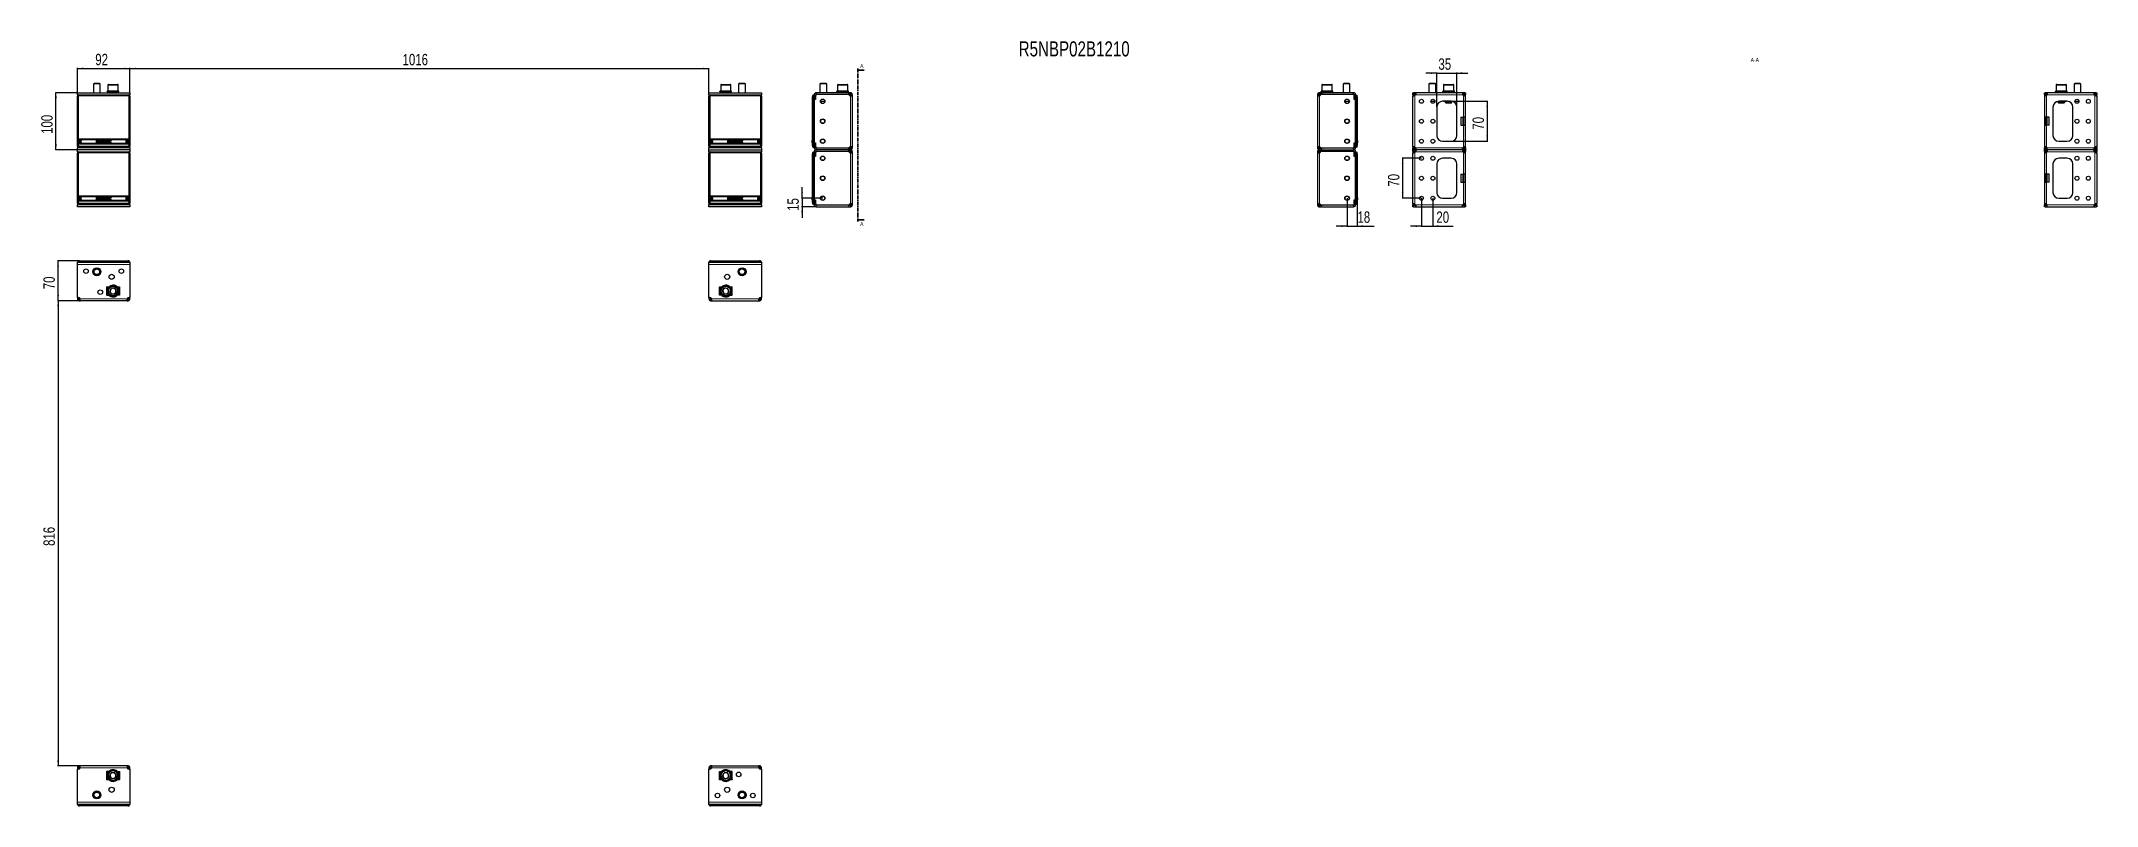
# Model space of a CAD drawing. Header units: millimetres. Extents: x 0 to 3606, y -762 to 580.
import ezdxf

# ---------------------------------------------------------------- set-up
doc = ezdxf.new("R2010")
doc.units = ezdxf.units.MM
doc.linetypes.add('CENTER', pattern=[10.16, 6.35, -1.27, 1.27, -1.27])
doc.layers.add('FORMAT', color=7, linetype='Continuous')
doc.styles.add('SLDTEXTSTYLE0', font='TXT', dxfattribs={"width": 0.75})
doc.dimstyles.new('SLDDIMSTYLE0', dxfattribs={"dimtxt": 20, "dimasz": 10, "dimexe": 0, "dimexo": 0.0625, "dimgap": 5, "dimtad": 2, "dimdec": 1, "dimrnd": 1e-09, "dimzin": 12, "dimdsep": 46, "dimtxsty": 'SLDTEXTSTYLE0', "dimsah": 1, "dimcen": 0.09, "dimadec": 0, "dimazin": 3, "dimtfac": 1, "dimtofl": 0, "dimtmove": 0, "dimatfit": 3, "dimfxl": 0, "dimfrac": 2, "dimtolj": 1, "dimtzin": 12, "dimarcsym": 0})
doc.dimstyles.new('SLDDIMSTYLE1', dxfattribs={"dimtxt": 20, "dimasz": 10, "dimexe": 0, "dimexo": 0.0625, "dimgap": 5, "dimtad": 2, "dimdec": 1, "dimrnd": 1e-09, "dimzin": 12, "dimdsep": 46, "dimtxsty": 'SLDTEXTSTYLE0', "dimsah": 1, "dimcen": 0.09, "dimadec": 0, "dimazin": 3, "dimtfac": 1, "dimtmove": 0, "dimatfit": 0, "dimfxl": 0, "dimfrac": 2, "dimtolj": 1, "dimtzin": 12, "dimarcsym": 0})

msp = doc.modelspace()

# ---------------------------------------------------------------- texts
at = {"color": 7, "linetype": 'Continuous', "char_height": 7, "attachment_point": 1, "style": 'SLDTEXTSTYLE0'}
for insert in [(1436.54, 539.9), (1436.54, 262.73)]:
    msp.add_mtext('A', dxfattribs=dict(at, insert=insert))
at = {"layer": 'FORMAT', "style": 'SLDTEXTSTYLE0'}
for s, insert, char_height, attachment_point in [('R5NBP02B1210', (1714.76, 579.59), 26.4583, 1), ('A-A', (3006.31, 550.24), 7, 2)]:
    msp.add_mtext(s, dxfattribs=dict(at, insert=insert, char_height=char_height, attachment_point=attachment_point))

# ---------------------------------------------------------------- blocks, each defined once
blk = doc.blocks.new('_D')
at = {"layer": 'FORMAT'}
for p, q in [((63.4, 489.4), (24.7, 489.4)), ((25.7, 389.4), (25.7, 489.4)), ((63.4, 389.4), (24.7, 389.4))]:
    blk.add_line(p, q, dxfattribs=at)
for points in [[(25.7, 489.4), (24.2, 479.4), (27.2, 479.4)], [(25.7, 389.4), (27.2, 399.4), (24.2, 399.4)]]:
    blk.add_solid(points, dxfattribs=at)
at = {"layer": 'FORMAT', "insert": (-0.1, 417.2), "char_height": 20, "attachment_point": 1, "rotation": 90, "style": 'SLDTEXTSTYLE0'}
blk.add_mtext('100', dxfattribs=at)
blk = doc.blocks.new('_D_1')
at = {"layer": 'FORMAT'}
for p, q in [((63.4, 489.4), (63.4, 532.9)), ((63.4, 531.9), (155.4, 531.9)), ((155.4, 489.4), (155.4, 532.9))]:
    blk.add_line(p, q, dxfattribs=at)
for points in [[(63.4, 531.9), (73.4, 530.4), (73.4, 533.4)], [(155.4, 531.9), (145.4, 533.4), (145.4, 530.4)]]:
    blk.add_solid(points, dxfattribs=at)
at = {"layer": 'FORMAT', "insert": (94.6, 557.7), "char_height": 20, "attachment_point": 1, "style": 'SLDTEXTSTYLE0'}
blk.add_mtext('92', dxfattribs=at)
blk = doc.blocks.new('_D_2')
at = {"layer": 'FORMAT'}
for p, q in [((155.4, 489.4), (155.4, 532.8)), ((155.4, 531.8), (1171.4, 531.8)), ((1171.4, 489.4), (1171.4, 532.8))]:
    blk.add_line(p, q, dxfattribs=at)
for points in [[(155.4, 531.8), (165.4, 530.3), (165.4, 533.3)], [(1171.4, 531.8), (1161.4, 533.3), (1161.4, 530.3)]]:
    blk.add_solid(points, dxfattribs=at)
at = {"layer": 'FORMAT', "insert": (633.8, 557.6), "char_height": 20, "attachment_point": 1, "style": 'SLDTEXTSTYLE0'}
blk.add_mtext('1016', dxfattribs=at)
blk = doc.blocks.new('_D_3')
at = {"layer": 'FORMAT'}
for p, q in [((1370.9, 304.4), (1333.7, 304.4)), ((1359.4, 289.4), (1333.7, 289.4)), ((1334.7, 304.4), (1334.7, 323.6)), ((1334.7, 304.4), (1334.7, 289.4)), ((1334.7, 289.4), (1334.7, 270.2))]:
    blk.add_line(p, q, dxfattribs=at)
for points in [[(1334.7, 304.4), (1336.2, 314.4), (1333.2, 314.4)], [(1334.7, 289.4), (1333.2, 279.4), (1336.2, 279.4)]]:
    blk.add_solid(points, dxfattribs=at)
at = {"layer": 'FORMAT', "insert": (1308.9, 282.1), "char_height": 20, "attachment_point": 1, "rotation": 90, "style": 'SLDTEXTSTYLE0'}
blk.add_mtext('15', dxfattribs=at)
blk = doc.blocks.new('_D_4')
at = {"layer": 'FORMAT'}
for p, q in [((2290.9, 304.4), (2290.9, 254.4)), ((2308.9, 299.6), (2308.9, 254.4)), ((2290.9, 255.4), (2271.7, 255.4)), ((2290.9, 255.4), (2308.9, 255.4)), ((2308.9, 255.4), (2338.7, 255.4))]:
    blk.add_line(p, q, dxfattribs=at)
for points in [[(2290.9, 255.4), (2280.9, 256.9), (2280.9, 253.8)], [(2308.9, 255.4), (2318.9, 253.8), (2318.9, 256.9)]]:
    blk.add_solid(points, dxfattribs=at)
at = {"layer": 'FORMAT', "insert": (2309.1, 281.2), "char_height": 20, "attachment_point": 1, "style": 'SLDTEXTSTYLE0'}
blk.add_mtext('18', dxfattribs=at)
blk = doc.blocks.new('_D_5')
at = {"layer": 'FORMAT'}
for p, q in [((65.3, 194.4), (28.4, 194.4)), ((29.4, 124.4), (29.4, 194.4)), ((68, 124.4), (28.4, 124.4))]:
    blk.add_line(p, q, dxfattribs=at)
for points in [[(29.4, 194.4), (27.8, 184.4), (30.9, 184.4)], [(29.4, 124.4), (30.9, 134.4), (27.8, 134.4)]]:
    blk.add_solid(points, dxfattribs=at)
at = {"layer": 'FORMAT', "insert": (3.6, 144.6), "char_height": 20, "attachment_point": 1, "rotation": 90, "style": 'SLDTEXTSTYLE0'}
blk.add_mtext('70', dxfattribs=at)
blk = doc.blocks.new('_D_6')
at = {"layer": 'FORMAT'}
for p, q in [((68, 124.4), (28.4, 124.4)), ((29.4, 124.4), (29.4, -691.6)), ((68, -691.6), (28.4, -691.6))]:
    blk.add_line(p, q, dxfattribs=at)
for points in [[(29.4, 124.4), (27.8, 114.4), (30.9, 114.4)], [(29.4, -691.6), (30.9, -681.6), (27.8, -681.6)]]:
    blk.add_solid(points, dxfattribs=at)
at = {"layer": 'FORMAT', "insert": (3.6, -305.7), "char_height": 20, "attachment_point": 1, "rotation": 90, "style": 'SLDTEXTSTYLE0'}
blk.add_mtext('816', dxfattribs=at)
blk = doc.blocks.new('_D_7')
at = {"layer": 'FORMAT'}
for p, q in [((2473.5, 474.4), (2537.8, 474.4)), ((2536.8, 474.4), (2536.8, 404.4)), ((2473.5, 404.4), (2537.8, 404.4))]:
    blk.add_line(p, q, dxfattribs=at)
for points in [[(2536.8, 474.4), (2535.3, 464.4), (2538.3, 464.4)], [(2536.8, 404.4), (2538.3, 414.4), (2535.3, 414.4)]]:
    blk.add_solid(points, dxfattribs=at)
at = {"layer": 'FORMAT', "insert": (2511, 424.6), "char_height": 20, "attachment_point": 1, "rotation": 90, "style": 'SLDTEXTSTYLE0'}
blk.add_mtext('70', dxfattribs=at)
blk = doc.blocks.new('_D_8')
at = {"layer": 'FORMAT'}
for p, q in [((2448.4, 523.9), (2429.2, 523.9)), ((2448.4, 464.4), (2448.4, 524.9)), ((2448.4, 523.9), (2483.4, 523.9)), ((2483.4, 464.4), (2483.4, 524.9)), ((2483.4, 523.9), (2502.7, 523.9))]:
    blk.add_line(p, q, dxfattribs=at)
for points in [[(2448.4, 523.9), (2438.4, 525.4), (2438.4, 522.4)], [(2483.4, 523.9), (2493.4, 522.4), (2493.4, 525.4)]]:
    blk.add_solid(points, dxfattribs=at)
at = {"layer": 'FORMAT', "insert": (2451.2, 549.7), "char_height": 20, "attachment_point": 1, "style": 'SLDTEXTSTYLE0'}
blk.add_mtext('35', dxfattribs=at)
blk = doc.blocks.new('_D_9')
at = {"layer": 'FORMAT'}
for p, q in [((2421.4, 304.4), (2421.4, 254.4)), ((2441.4, 304.4), (2441.4, 254.4)), ((2421.4, 255.4), (2402.2, 255.4)), ((2421.4, 255.4), (2441.4, 255.4)), ((2441.4, 255.4), (2477.2, 255.4))]:
    blk.add_line(p, q, dxfattribs=at)
for points in [[(2421.4, 255.4), (2411.4, 256.9), (2411.4, 253.8)], [(2441.4, 255.4), (2451.4, 253.8), (2451.4, 256.9)]]:
    blk.add_solid(points, dxfattribs=at)
at = {"layer": 'FORMAT', "insert": (2447.6, 281.2), "char_height": 20, "attachment_point": 1, "style": 'SLDTEXTSTYLE0'}
blk.add_mtext('20', dxfattribs=at)
blk = doc.blocks.new('_D_10')
at = {"layer": 'FORMAT'}
for p, q in [((2421.4, 374.4), (2387.4, 374.4)), ((2388.4, 374.4), (2388.4, 304.4)), ((2421.4, 304.4), (2387.4, 304.4))]:
    blk.add_line(p, q, dxfattribs=at)
for points in [[(2388.4, 374.4), (2386.9, 364.4), (2390, 364.4)], [(2388.4, 304.4), (2390, 314.4), (2386.9, 314.4)]]:
    blk.add_solid(points, dxfattribs=at)
at = {"layer": 'FORMAT', "insert": (2362.7, 324.6), "char_height": 20, "attachment_point": 1, "rotation": 90, "style": 'SLDTEXTSTYLE0'}
blk.add_mtext('70', dxfattribs=at)

# ---------------------------------------------------------------- dimensions: what is measured, and where the dimension line sits
at = {"layer": 'FORMAT'}
for base, p1, p2, angle, dimstyle, picture, middle in [((155.39, 531.89), (63.39, 489.39), (155.39, 489.39), 0, 'SLDDIMSTYLE0', '_D_1', (109.39, 531.89)), ((1171.39, 531.81), (155.39, 489.39), (1171.39, 489.39), 0, 'SLDDIMSTYLE0', '_D_2', (663.39, 531.81)), ((25.69, 489.39), (63.39, 389.39), (63.39, 489.39), 90, 'SLDDIMSTYLE0', '_D', (25.69, 439.39)), ((2536.8, 404.39), (2473.45, 474.39), (2473.45, 404.39), 90, 'SLDDIMSTYLE0', '_D_7', (2536.8, 439.39)), ((2388.44, 304.39), (2421.45, 374.39), (2421.45, 304.39), 90, 'SLDDIMSTYLE0', '_D_10', (2388.44, 339.39)), ((1334.69, 289.39), (1370.89, 304.39), (1359.39, 289.39), 90, 'SLDDIMSTYLE1', '_D_3', (1334.69, 296.89)), ((2441.45, 255.38), (2421.45, 304.39), (2441.45, 304.39), 0, 'SLDDIMSTYLE1', '_D_9', (2462.39, 255.38)), ((29.38, 194.42), (67.97, 124.42), (65.29, 194.42), 90, 'SLDDIMSTYLE0', '_D_5', (29.38, 159.42)), ((29.38, -691.58), (67.97, 124.42), (67.97, -691.58), 90, 'SLDDIMSTYLE0', '_D_6', (29.38, -283.58))]:
    dim = msp.add_linear_dim(base=base, p1=p1, p2=p2, angle=angle, dimstyle=dimstyle, dxfattribs=at)
    dim.commit()
    dim.dimension.update_dxf_attribs({"geometry": picture, "text_midpoint": middle, "dimtype": 160})
for base, p1, p2, picture, middle in [((2483.45, 523.89), (2448.45, 464.39), (2483.45, 464.39), '_D_8', (2465.95, 523.89)), ((2308.89, 255.38), (2290.89, 304.39), (2308.89, 299.64), '_D_4', (2323.89, 255.38))]:
    dim = msp.add_linear_dim(base=base, p1=p1, p2=p2, dimstyle='SLDDIMSTYLE1', dxfattribs=at)
    dim.commit()
    dim.dimension.update_dxf_attribs({"geometry": picture, "text_midpoint": middle, "dimtype": 160})

# ---------------------------------------------------------------- linework, layer by layer
at = {"color": 7, "linetype": 'Continuous', "lineweight": 25}
for p, q in [((92.46, 505.89), (91.39, 504.82)), ((102.31, 505.89), (92.46, 505.89)), ((103.39, 504.82), (102.31, 505.89)), ((1224.46, 505.89), (1223.39, 504.82)), ((1234.31, 505.89), (1224.46, 505.89)), ((1235.39, 504.82), (1234.31, 505.89)), ((1366.97, 505.89), (1365.89, 504.82)), ((1376.82, 505.89), (1366.97, 505.89)), ((1377.89, 504.82), (1376.82, 505.89)), ((2284.97, 505.89), (2283.89, 504.82)), ((2294.82, 505.89), (2284.97, 505.89)), ((2295.89, 504.82), (2294.82, 505.89)), ((2435.52, 505.89), (2434.45, 504.82)), ((2445.37, 505.89), (2435.52, 505.89)), ((2446.45, 504.82), (2445.37, 505.89)), ((3567.52, 505.89), (3566.45, 504.82)), ((3577.37, 505.89), (3567.52, 505.89)), ((3578.45, 504.82), (3577.37, 505.89)), ((63.39, 485.89), (63.39, 489.39)), ((63.39, 489.39), (155.39, 489.39)), ((63.39, 485.89), (63.39, 483.37)), ((63.39, 482.74), (63.39, 483.37)), ((63.39, 396.54), (63.39, 482.74)), ((65.66, 485.64), (66.28, 485.64)), ((66.28, 485.64), (101.89, 485.64)), ((91.39, 504.82), (91.39, 489.39)), ((103.39, 504.82), (91.39, 504.82)), ((101.89, 485.64), (101.89, 485.51)), ((102.39, 485.37), (116.39, 485.37)), ((103.39, 489.39), (103.39, 504.82)), ((115.64, 491.89), (115.64, 490.89)), ((115.64, 491.89), (115.64, 491.64)), ((116.44, 491.89), (115.64, 491.89)), ((115.64, 491.89), (115.64, 491.89)), ((115.64, 490.89), (115.64, 491.14)), ((116.44, 490.89), (115.64, 490.89)), ((115.64, 490.89), (115.64, 490.89)), ((116.44, 491.89), (116.54, 491.89)), ((116.44, 490.89), (116.54, 490.89)), ((116.54, 491.89), (116.54, 491.64)), ((118.67, 491.89), (116.54, 491.89)), ((116.54, 490.89), (116.54, 491.14)), ((118.67, 490.89), (116.54, 490.89)), ((116.89, 502.89), (116.89, 491.89)), ((116.89, 485.51), (116.89, 485.64)), ((116.89, 485.64), (152.49, 485.64)), ((117.89, 503.89), (126.31, 503.89)), ((118.67, 491.89), (118.85, 491.89)), ((118.67, 490.89), (118.85, 490.89)), ((118.85, 491.89), (118.85, 491.64)), ((122.01, 491.89), (118.85, 491.89)), ((118.85, 490.89), (118.85, 491.14)), ((122.01, 490.89), (118.85, 490.89)), ((119.89, 490.89), (119.89, 489.39)), ((122.01, 491.89), (122.24, 491.89)), ((122.01, 490.89), (122.24, 490.89)), ((122.24, 491.89), (122.24, 491.64)), ((125.94, 491.89), (122.24, 491.89)), ((122.24, 490.89), (122.24, 491.14)), ((125.94, 490.89), (122.24, 490.89)), ((125.94, 491.89), (126.03, 491.89)), ((125.94, 490.89), (126.11, 490.89)), ((126.11, 490.89), (126.19, 490.89)), ((126.15, 491.89), (126.19, 491.89)), ((126.19, 491.89), (126.19, 491.64)), ((129.86, 491.89), (126.19, 491.89)), ((126.19, 490.89), (126.19, 491.14)), ((129.86, 490.89), (126.19, 490.89)), ((126.31, 503.89), (133.89, 503.89)), ((129.86, 491.89), (130.09, 491.89)), ((129.86, 490.89), (130.09, 490.89)), ((130.09, 491.89), (130.09, 491.64)), ((133.17, 491.89), (130.09, 491.89)), ((130.09, 490.89), (130.09, 491.14)), ((133.17, 490.89), (130.09, 490.89)), ((131.89, 489.39), (131.89, 490.89)), ((133.17, 491.89), (133.34, 491.89)), ((133.17, 490.89), (133.34, 490.89)), ((133.34, 491.89), (133.34, 491.64)), ((135.38, 491.89), (133.34, 491.89)), ((133.34, 490.89), (133.34, 491.14)), ((135.38, 490.89), (133.34, 490.89)), ((134.89, 491.89), (134.89, 502.89)), ((135.38, 491.89), (135.47, 491.89)), ((135.38, 490.89), (135.47, 490.89)), ((135.47, 491.89), (135.47, 491.64)), ((136.14, 491.89), (135.47, 491.89)), ((135.47, 490.89), (135.47, 491.14)), ((136.14, 490.89), (135.47, 490.89)), ((136.14, 490.89), (136.14, 491.89)), ((152.49, 485.64), (153.11, 485.64)), ((155.39, 489.39), (155.39, 485.89)), ((155.39, 483.37), (155.39, 485.89)), ((155.39, 483.37), (155.39, 482.74)), ((155.39, 482.74), (155.39, 396.54)), ((1171.39, 485.89), (1171.39, 489.39)), ((1171.39, 489.39), (1263.39, 489.39)), ((1171.39, 485.89), (1171.39, 483.37)), ((1171.39, 482.74), (1171.39, 483.37)), ((1171.39, 396.54), (1171.39, 482.74)), ((1173.66, 485.64), (1174.28, 485.64)), ((1174.28, 485.64), (1209.89, 485.64)), ((1190.64, 491.89), (1190.64, 490.89)), ((1190.64, 491.89), (1190.64, 491.64)), ((1191.45, 491.89), (1190.64, 491.89)), ((1190.64, 491.89), (1190.64, 491.89)), ((1190.64, 490.89), (1190.64, 491.14)), ((1191.45, 490.89), (1190.64, 490.89)), ((1190.64, 490.89), (1190.64, 490.89)), ((1191.45, 491.89), (1191.56, 491.89)), ((1191.45, 490.89), (1191.56, 490.89)), ((1191.56, 491.89), (1191.56, 491.64)), ((1193.71, 491.89), (1191.56, 491.89)), ((1191.56, 490.89), (1191.56, 491.14)), ((1193.71, 490.89), (1191.56, 490.89)), ((1191.89, 502.89), (1191.89, 491.89)), ((1192.89, 503.89), (1201.32, 503.89)), ((1193.71, 491.89), (1193.89, 491.89)), ((1193.71, 490.89), (1193.89, 490.89)), ((1193.89, 491.89), (1193.89, 491.64)), ((1197.06, 491.89), (1193.89, 491.89)), ((1193.89, 490.89), (1193.89, 491.14)), ((1197.06, 490.89), (1193.89, 490.89)), ((1194.89, 490.89), (1194.89, 489.39)), ((1197.06, 491.89), (1197.29, 491.89)), ((1197.06, 490.89), (1197.29, 490.89)), ((1197.29, 491.89), (1197.29, 491.64)), ((1200.99, 491.89), (1197.29, 491.89)), ((1197.29, 490.89), (1197.29, 491.14)), ((1200.99, 490.89), (1197.29, 490.89)), ((1200.99, 491.89), (1201.18, 491.89)), ((1200.99, 491.89), (1201.07, 491.89)), ((1200.99, 490.89), (1201.15, 490.89)), ((1201.15, 490.89), (1201.23, 490.89)), ((1201.19, 491.89), (1201.23, 491.89)), ((1201.23, 491.89), (1201.23, 491.64)), ((1204.9, 491.89), (1201.23, 491.89)), ((1201.23, 490.89), (1201.23, 491.14)), ((1204.9, 490.89), (1201.23, 490.89)), ((1201.32, 503.89), (1208.89, 503.89)), ((1204.9, 491.89), (1205.13, 491.89)), ((1204.9, 490.89), (1205.13, 490.89)), ((1205.13, 491.89), (1205.13, 491.64)), ((1208.2, 491.89), (1205.13, 491.89)), ((1205.13, 490.89), (1205.13, 491.14)), ((1208.2, 490.89), (1205.13, 490.89)), ((1206.89, 489.39), (1206.89, 490.89)), ((1208.2, 491.89), (1208.38, 491.89)), ((1208.2, 490.89), (1208.38, 490.89)), ((1208.38, 491.89), (1208.38, 491.64)), ((1210.39, 491.89), (1208.38, 491.89)), ((1208.38, 490.89), (1208.38, 491.14)), ((1210.39, 490.89), (1208.38, 490.89)), ((1209.89, 491.89), (1209.89, 502.89)), ((1209.89, 485.64), (1209.89, 485.51)), ((1210.39, 491.89), (1210.48, 491.89)), ((1210.39, 490.89), (1210.48, 490.89)), ((1210.39, 485.37), (1224.39, 485.37)), ((1210.48, 491.89), (1210.48, 491.64)), ((1211.14, 491.89), (1210.48, 491.89)), ((1210.48, 490.89), (1210.48, 491.14)), ((1211.14, 490.89), (1210.48, 490.89)), ((1211.14, 490.89), (1211.14, 491.89)), ((1223.39, 504.82), (1223.39, 489.39)), ((1235.39, 504.82), (1223.39, 504.82)), ((1224.89, 485.51), (1224.89, 485.64)), ((1224.89, 485.64), (1260.49, 485.64)), ((1235.39, 489.39), (1235.39, 504.82)), ((1260.49, 485.64), (1261.11, 485.64)), ((1263.39, 489.39), (1263.39, 485.89)), ((1263.39, 483.37), (1263.39, 485.89)), ((1263.39, 483.37), (1263.39, 482.74)), ((1263.39, 482.74), (1263.39, 396.54)), ((1352.89, 483.74), (1352.89, 482.29)), ((1352.89, 407.84), (1352.89, 482.29)), ((1354, 485.19), (1355.69, 485.64)), ((1355.69, 485.64), (1355.89, 485.64)), ((1355.69, 482.74), (1355.69, 396.54)), ((1355.89, 477.94), (1355.89, 485.89)), ((1355.89, 483.37), (1355.89, 395.92)), ((1355.89, 477.94), (1358.39, 477.94)), ((1355.89, 401.49), (1355.89, 477.29)), ((1358.49, 477.29), (1355.89, 477.29)), ((1358.39, 477.94), (1358.39, 485.89)), ((1358.49, 478.87), (1358.39, 478.66)), ((1358.49, 484.29), (1358.49, 477.29)), ((1415.99, 489.39), (1359.39, 489.39)), ((1359.39, 486.89), (1415.99, 486.89)), ((1360.99, 486.79), (1415.97, 486.79)), ((1361.64, 486.89), (1361.64, 486.79)), ((1361.93, 486.89), (1361.93, 486.79)), ((1363.62, 486.89), (1363.62, 486.79)), ((1365.89, 504.82), (1365.89, 489.39)), ((1377.89, 504.82), (1365.89, 504.82)), ((1366.57, 486.89), (1366.57, 486.79)), ((1374.86, 473.89), (1366.92, 473.89)), ((1370.32, 486.89), (1370.32, 486.79)), ((1374.32, 486.89), (1374.32, 486.79)), ((1377.89, 489.39), (1377.89, 504.82)), ((1377.95, 486.89), (1377.95, 486.79)), ((1380.65, 486.89), (1380.65, 486.79)), ((1382.02, 486.89), (1382.02, 486.79)), ((1382.14, 486.79), (1382.14, 486.89)), ((1395.64, 491.89), (1395.64, 490.89)), ((1395.64, 491.89), (1395.65, 491.89)), ((1395.64, 490.89), (1395.65, 490.89)), ((1395.65, 491.89), (1395.65, 491.64)), ((1396.48, 491.89), (1395.65, 491.89)), ((1395.65, 490.89), (1395.65, 491.14)), ((1396.48, 490.89), (1395.65, 490.89)), ((1396.48, 491.89), (1396.58, 491.89)), ((1396.48, 490.89), (1396.58, 490.89)), ((1396.58, 491.89), (1396.58, 491.64)), ((1398.75, 491.89), (1396.58, 491.89)), ((1396.58, 490.89), (1396.58, 491.14)), ((1398.75, 490.89), (1396.58, 490.89)), ((1396.89, 502.89), (1396.89, 491.89)), ((1397.89, 503.89), (1413.89, 503.89)), ((1398.75, 491.89), (1398.93, 491.89)), ((1398.75, 490.89), (1398.93, 490.89)), ((1398.93, 491.89), (1398.93, 491.64)), ((1402.1, 491.89), (1398.93, 491.89)), ((1398.93, 490.89), (1398.93, 491.14)), ((1402.1, 490.89), (1398.93, 490.89)), ((1399.89, 490.89), (1399.89, 489.39)), ((1402.1, 491.89), (1402.34, 491.89)), ((1402.1, 490.89), (1402.34, 490.89)), ((1402.34, 491.89), (1402.34, 491.64)), ((1406.04, 491.89), (1402.34, 491.89)), ((1402.34, 490.89), (1402.34, 491.14)), ((1406.04, 490.89), (1402.34, 490.89)), ((1406.03, 491.89), (1406.28, 491.89)), ((1406.04, 491.89), (1406.11, 491.89)), ((1406.04, 490.89), (1406.19, 490.89)), ((1406.19, 490.89), (1406.29, 490.89)), ((1406.24, 491.89), (1406.29, 491.89)), ((1406.29, 491.89), (1406.29, 491.64)), ((1409.95, 491.89), (1406.29, 491.89)), ((1406.29, 490.89), (1406.29, 491.14)), ((1409.95, 490.89), (1406.29, 490.89)), ((1409.95, 491.89), (1410.18, 491.89)), ((1409.95, 490.89), (1410.18, 490.89)), ((1410.18, 491.89), (1410.18, 491.64)), ((1413.24, 491.89), (1410.18, 491.89)), ((1410.18, 490.89), (1410.18, 491.14)), ((1413.24, 490.89), (1410.18, 490.89)), ((1411.89, 489.39), (1411.89, 490.89)), ((1413.24, 491.89), (1413.41, 491.89)), ((1413.24, 490.89), (1413.41, 490.89)), ((1413.41, 491.89), (1413.41, 491.64)), ((1415.42, 491.89), (1413.41, 491.89)), ((1413.41, 490.89), (1413.41, 491.14)), ((1415.42, 490.89), (1413.41, 490.89)), ((1413.89, 503.89), (1413.89, 503.89)), ((1414.89, 491.89), (1414.89, 502.89)), ((1415.42, 491.89), (1415.5, 491.89)), ((1415.42, 490.89), (1415.5, 490.89)), ((1415.5, 491.89), (1415.5, 491.64)), ((1416.14, 491.89), (1415.5, 491.89)), ((1415.5, 490.89), (1415.5, 491.14)), ((1416.14, 490.89), (1415.5, 490.89)), ((1415.99, 489.39), (1416.99, 489.39)), ((1416.99, 486.89), (1415.99, 486.89)), ((1416.14, 490.89), (1416.14, 491.89)), ((1419.39, 489.39), (1416.98, 489.39)), ((1419.39, 486.89), (1416.98, 486.89)), ((1416.99, 486.89), (1416.99, 489.39)), ((1419.39, 489.39), (1419.39, 486.89)), ((1422.89, 485.89), (1420.39, 485.89)), ((1420.39, 484.67), (1420.39, 485.89)), ((1422.89, 484.67), (1420.39, 484.67)), ((1422.89, 484.67), (1422.89, 485.89)), ((1422.89, 394.11), (1422.89, 484.67)), ((2241.39, 485.89), (2238.89, 485.89)), ((2238.89, 485.89), (2238.89, 484.67)), ((2238.89, 484.67), (2238.89, 394.11)), ((2241.39, 484.67), (2238.89, 484.67)), ((2241.39, 485.89), (2241.39, 484.67)), ((2242.39, 486.89), (2242.39, 489.39)), ((2244.8, 489.39), (2242.39, 489.39)), ((2244.8, 486.89), (2242.39, 486.89)), ((2244.79, 489.39), (2244.79, 486.89)), ((2244.79, 489.39), (2245.79, 489.39)), ((2245.79, 486.89), (2244.79, 486.89)), ((2245.64, 491.89), (2245.64, 490.89)), ((2245.64, 491.89), (2245.65, 491.89)), ((2245.64, 490.89), (2245.65, 490.89)), ((2245.65, 491.89), (2245.65, 491.64)), ((2246.44, 491.89), (2245.65, 491.89)), ((2245.65, 490.89), (2245.65, 491.14)), ((2246.44, 490.89), (2245.65, 490.89)), ((2302.39, 489.39), (2245.79, 489.39)), ((2245.79, 486.89), (2302.39, 486.89)), ((2245.82, 486.79), (2300.79, 486.79)), ((2246.44, 491.89), (2246.54, 491.89)), ((2246.44, 490.89), (2246.54, 490.89)), ((2246.54, 491.89), (2246.54, 491.64)), ((2248.68, 491.89), (2246.54, 491.89)), ((2246.54, 490.89), (2246.54, 491.14)), ((2248.68, 490.89), (2246.54, 490.89)), ((2246.89, 502.89), (2246.89, 491.89)), ((2247.89, 503.89), (2263.89, 503.89)), ((2248.68, 491.89), (2248.86, 491.89)), ((2248.68, 490.89), (2248.86, 490.89)), ((2248.86, 491.89), (2248.86, 491.64)), ((2252.02, 491.89), (2248.86, 491.89)), ((2248.86, 490.89), (2248.86, 491.14)), ((2252.02, 490.89), (2248.86, 490.89)), ((2249.89, 490.89), (2249.89, 489.39)), ((2252.02, 491.89), (2252.25, 491.89)), ((2252.02, 490.89), (2252.25, 490.89)), ((2252.25, 491.89), (2252.25, 491.64)), ((2255.94, 491.89), (2252.25, 491.89)), ((2252.25, 490.89), (2252.25, 491.14)), ((2255.94, 490.89), (2252.25, 490.89)), ((2255.94, 491.89), (2256.03, 491.89)), ((2255.94, 490.89), (2256.12, 490.89)), ((2256.12, 490.89), (2256.19, 490.89)), ((2256.16, 491.89), (2256.19, 491.89)), ((2256.19, 491.89), (2256.19, 491.64)), ((2259.86, 491.89), (2256.19, 491.89)), ((2256.19, 490.89), (2256.19, 491.14)), ((2259.86, 490.89), (2256.19, 490.89)), ((2259.86, 491.89), (2260.09, 491.89)), ((2259.86, 490.89), (2260.09, 490.89)), ((2260.09, 491.89), (2260.09, 491.64)), ((2263.18, 491.89), (2260.09, 491.89)), ((2260.09, 490.89), (2260.09, 491.14)), ((2263.18, 490.89), (2260.09, 490.89)), ((2261.89, 489.39), (2261.89, 490.89)), ((2263.18, 491.89), (2263.35, 491.89)), ((2263.18, 490.89), (2263.35, 490.89)), ((2263.35, 491.89), (2263.35, 491.64)), ((2265.38, 491.89), (2263.35, 491.89)), ((2263.35, 490.89), (2263.35, 491.14)), ((2265.38, 490.89), (2263.35, 490.89)), ((2264.89, 491.89), (2264.89, 502.89)), ((2265.38, 491.89), (2265.47, 491.89)), ((2265.38, 490.89), (2265.47, 490.89)), ((2265.47, 491.89), (2265.47, 491.64)), ((2266.14, 491.89), (2265.47, 491.89)), ((2265.47, 490.89), (2265.47, 491.14)), ((2266.14, 490.89), (2265.47, 490.89)), ((2266.14, 490.89), (2266.14, 491.89)), ((2279.64, 486.89), (2279.64, 486.79)), ((2279.93, 486.89), (2279.93, 486.79)), ((2281.62, 486.89), (2281.62, 486.79)), ((2283.89, 504.82), (2283.89, 489.39)), ((2295.89, 504.82), (2283.89, 504.82)), ((2284.57, 486.89), (2284.57, 486.79)), ((2294.86, 473.89), (2286.92, 473.89)), ((2288.32, 486.89), (2288.32, 486.79)), ((2292.32, 486.89), (2292.32, 486.79)), ((2295.89, 489.39), (2295.89, 504.82)), ((2295.95, 486.89), (2295.95, 486.79)), ((2298.65, 486.89), (2298.65, 486.79)), ((2300.02, 486.89), (2300.02, 486.79)), ((2300.14, 486.79), (2300.14, 486.89)), ((2303.29, 477.29), (2303.29, 484.29)), ((2303.29, 478.87), (2303.39, 478.66)), ((2305.89, 477.29), (2303.29, 477.29)), ((2303.39, 485.89), (2303.39, 477.94)), ((2305.89, 477.94), (2303.39, 477.94)), ((2305.89, 485.89), (2305.89, 477.94)), ((2305.89, 485.64), (2306.09, 485.64)), ((2305.89, 395.92), (2305.89, 483.37)), ((2305.89, 477.29), (2305.89, 401.49)), ((2306.09, 485.64), (2307.78, 485.19)), ((2306.09, 396.54), (2306.09, 482.74)), ((2308.89, 482.29), (2308.89, 483.74)), ((2308.89, 482.29), (2308.89, 407.84)), ((2406.45, 486.89), (2406.45, 489.39)), ((2406.45, 489.39), (2407.56, 489.39)), ((2407.56, 486.89), (2406.45, 486.89)), ((2406.45, 486.89), (2406.45, 486.79)), ((2406.45, 486.79), (2408.95, 486.79)), ((2406.45, 486.18), (2406.45, 486.79)), ((2406.45, 486.18), (2406.45, 484.12)), ((2406.45, 394.67), (2406.45, 484.12)), ((2406.45, 484.12), (2407.54, 484.12)), ((2411.28, 489.39), (2407.56, 489.39)), ((2411.28, 486.89), (2407.56, 486.89)), ((2408.95, 486.79), (2408.95, 486.18)), ((2408.95, 486.18), (2408.95, 484.36)), ((2493.62, 489.39), (2411.28, 489.39)), ((2411.28, 489.39), (2411.28, 487.18)), ((2434.45, 504.82), (2434.45, 489.39)), ((2446.45, 504.82), (2434.45, 504.82)), ((2444.91, 473.89), (2437.98, 473.89)), ((2446.45, 489.39), (2446.45, 504.82)), ((2473.45, 474.39), (2458.45, 474.39)), ((2458.7, 491.89), (2458.7, 490.89)), ((2458.7, 491.89), (2458.7, 491.64)), ((2459.53, 491.89), (2458.7, 491.89)), ((2458.7, 491.89), (2458.7, 491.89)), ((2458.7, 490.89), (2458.7, 491.14)), ((2459.53, 490.89), (2458.7, 490.89)), ((2458.7, 490.89), (2458.7, 490.89)), ((2459.53, 491.89), (2459.64, 491.89)), ((2459.53, 490.89), (2459.64, 490.89)), ((2459.64, 491.89), (2459.64, 491.64)), ((2461.8, 491.89), (2459.64, 491.89)), ((2459.64, 490.89), (2459.64, 491.14)), ((2461.8, 490.89), (2459.64, 490.89)), ((2459.95, 502.89), (2459.95, 491.89)), ((2460.12, 474.29), (2460.1, 474.29)), ((2460.12, 474.29), (2460.12, 474.29)), ((2460.22, 474.29), (2460.12, 474.29)), ((2460.22, 474.39), (2460.22, 474.29)), ((2463.47, 474.29), (2460.22, 474.29)), ((2460.95, 503.89), (2468.76, 503.89)), ((2461.8, 491.89), (2461.98, 491.89)), ((2461.8, 490.89), (2461.98, 490.89)), ((2461.98, 491.89), (2461.98, 491.64)), ((2465.16, 491.89), (2461.98, 491.89)), ((2461.98, 490.89), (2461.98, 491.14)), ((2465.16, 490.89), (2461.98, 490.89)), ((2462.95, 490.89), (2462.95, 489.39)), ((2462.95, 474.29), (2462.95, 472.97)), ((2462.95, 472.97), (2464.02, 471.89)), ((2462.95, 472.97), (2468.81, 472.97)), ((2463.47, 474.29), (2465.37, 474.29)), ((2464.02, 471.89), (2468.83, 471.89)), ((2465.16, 491.89), (2465.39, 491.89)), ((2465.16, 490.89), (2465.39, 490.89)), ((2465.93, 474.29), (2465.37, 474.29)), ((2465.39, 491.89), (2465.39, 491.64)), ((2469.09, 491.89), (2465.39, 491.89)), ((2465.39, 490.89), (2465.39, 491.14)), ((2469.09, 490.89), (2465.39, 490.89)), ((2471.97, 474.29), (2465.93, 474.29)), ((2468.76, 503.89), (2476.95, 503.89)), ((2468.81, 472.97), (2474.95, 472.97)), ((2468.83, 471.89), (2473.87, 471.89)), ((2469.09, 491.89), (2469.17, 491.89)), ((2469.09, 490.89), (2469.25, 490.89)), ((2469.25, 490.89), (2469.34, 490.89)), ((2469.29, 491.89), (2469.34, 491.89)), ((2469.34, 491.89), (2469.34, 491.64)), ((2473, 491.89), (2469.34, 491.89)), ((2469.34, 490.89), (2469.34, 491.14)), ((2473, 490.89), (2469.34, 490.89)), ((2472.52, 474.29), (2471.97, 474.29)), ((2472.52, 474.29), (2474.42, 474.29)), ((2473, 491.89), (2473.23, 491.89)), ((2473, 490.89), (2473.23, 490.89)), ((2473.23, 491.89), (2473.23, 491.64)), ((2476.3, 491.89), (2473.23, 491.89)), ((2473.23, 490.89), (2473.23, 491.14)), ((2476.3, 490.89), (2473.23, 490.89)), ((2473.87, 471.89), (2474.95, 472.97)), ((2474.86, 474.29), (2474.42, 474.29)), ((2474.95, 489.39), (2474.95, 490.89)), ((2474.95, 472.97), (2474.95, 474.28)), ((2476.3, 491.89), (2476.47, 491.89)), ((2476.3, 490.89), (2476.47, 490.89)), ((2476.47, 491.89), (2476.47, 491.64)), ((2478.47, 491.89), (2476.47, 491.89)), ((2476.47, 490.89), (2476.47, 491.14)), ((2478.47, 490.89), (2476.47, 490.89)), ((2477.95, 491.89), (2477.95, 502.89)), ((2478.47, 491.89), (2478.56, 491.89)), ((2478.47, 490.89), (2478.56, 490.89)), ((2478.56, 491.89), (2478.56, 491.64)), ((2479.2, 491.89), (2478.56, 491.89)), ((2478.56, 490.89), (2478.56, 491.14)), ((2479.2, 490.89), (2478.56, 490.89)), ((2479.2, 490.89), (2479.2, 491.89)), ((2493.62, 489.39), (2493.62, 486.89)), ((2497.34, 489.39), (2493.62, 489.39)), ((2497.34, 486.89), (2493.62, 486.89)), ((2495.95, 486.79), (2498.45, 486.79)), ((2495.95, 486.18), (2495.95, 486.79)), ((2495.95, 484.34), (2495.95, 486.18)), ((2497.34, 489.39), (2498.45, 489.39)), ((2498.45, 486.89), (2497.34, 486.89)), ((2498.45, 489.39), (2498.45, 486.89)), ((2498.45, 486.79), (2498.45, 486.89)), ((2498.45, 486.79), (2498.45, 486.18)), ((2498.45, 484.12), (2498.45, 486.18)), ((2498.45, 446.39), (2498.45, 484.12)), ((3514.45, 486.89), (3514.45, 489.39)), ((3514.45, 489.39), (3515.56, 489.39)), ((3515.56, 486.89), (3514.45, 486.89)), ((3514.45, 486.89), (3514.45, 486.79)), ((3514.45, 486.79), (3516.95, 486.79)), ((3514.45, 486.18), (3514.45, 486.79)), ((3514.45, 486.18), (3514.45, 484.12)), ((3514.45, 484.12), (3515.54, 484.12)), ((3514.45, 484.12), (3514.45, 446.39)), ((3519.28, 489.39), (3515.56, 489.39)), ((3519.28, 486.89), (3515.56, 486.89)), ((3516.95, 486.79), (3516.95, 486.18)), ((3516.95, 486.18), (3516.95, 484.36)), ((3601.62, 489.39), (3519.28, 489.39)), ((3519.28, 489.39), (3519.28, 487.18)), ((3533.7, 491.89), (3533.7, 490.89)), ((3533.7, 491.89), (3533.7, 491.64)), ((3534.53, 491.89), (3533.7, 491.89)), ((3533.7, 491.89), (3533.7, 491.89)), ((3533.7, 490.89), (3533.7, 491.14)), ((3534.53, 490.89), (3533.7, 490.89)), ((3533.7, 490.89), (3533.7, 490.89)), ((3534.53, 491.89), (3534.63, 491.89)), ((3534.53, 490.89), (3534.63, 490.89)), ((3534.63, 491.89), (3534.63, 491.64)), ((3536.8, 491.89), (3534.63, 491.89)), ((3534.63, 490.89), (3534.63, 491.14)), ((3536.8, 490.89), (3534.63, 490.89)), ((3534.95, 502.89), (3534.95, 491.89)), ((3535.95, 503.89), (3543.48, 503.89)), ((3536.8, 491.89), (3536.98, 491.89)), ((3536.8, 490.89), (3536.98, 490.89)), ((3536.98, 491.89), (3536.98, 491.64)), ((3540.16, 491.89), (3536.98, 491.89)), ((3536.98, 490.89), (3536.98, 491.14)), ((3540.16, 490.89), (3536.98, 490.89)), ((3537.95, 490.89), (3537.95, 489.39)), ((3537.95, 474.28), (3537.95, 472.97)), ((3537.95, 472.97), (3539.02, 471.89)), ((3537.95, 472.97), (3543.6, 472.97)), ((3538.47, 474.29), (3538.04, 474.29)), ((3538.47, 474.29), (3540.37, 474.29)), ((3539.02, 471.89), (3543.66, 471.89)), ((3554.45, 474.39), (3539.45, 474.39)), ((3540.16, 491.89), (3540.39, 491.89)), ((3540.16, 490.89), (3540.39, 490.89)), ((3540.93, 474.29), (3540.37, 474.29)), ((3540.39, 491.89), (3540.39, 491.64)), ((3544.09, 491.89), (3540.39, 491.89)), ((3540.39, 490.89), (3540.39, 491.14)), ((3544.09, 490.89), (3540.39, 490.89)), ((3546.97, 474.29), (3540.93, 474.29)), ((3543.48, 503.89), (3551.95, 503.89)), ((3543.6, 472.97), (3549.95, 472.97)), ((3543.66, 471.89), (3548.87, 471.89)), ((3544.09, 491.89), (3544.16, 491.89)), ((3544.09, 490.89), (3544.24, 490.89)), ((3544.24, 490.89), (3544.34, 490.89)), ((3544.29, 491.89), (3544.34, 491.89)), ((3544.34, 491.89), (3544.34, 491.64)), ((3548, 491.89), (3544.34, 491.89)), ((3544.34, 490.89), (3544.34, 491.14)), ((3548, 490.89), (3544.34, 490.89)), ((3547.52, 474.29), (3546.97, 474.29)), ((3547.52, 474.29), (3549.42, 474.29)), ((3548, 491.89), (3548.23, 491.89)), ((3548, 490.89), (3548.23, 490.89)), ((3548.23, 491.89), (3548.23, 491.64)), ((3551.29, 491.89), (3548.23, 491.89)), ((3548.23, 490.89), (3548.23, 491.14)), ((3551.29, 490.89), (3548.23, 490.89)), ((3548.87, 471.89), (3549.95, 472.97)), ((3552.68, 474.29), (3549.42, 474.29)), ((3549.95, 489.39), (3549.95, 490.89)), ((3549.95, 472.97), (3549.95, 474.29)), ((3551.29, 491.89), (3551.47, 491.89)), ((3551.29, 490.89), (3551.47, 490.89)), ((3551.47, 491.89), (3551.47, 491.64)), ((3553.47, 491.89), (3551.47, 491.89)), ((3551.47, 490.89), (3551.47, 491.14)), ((3553.47, 490.89), (3551.47, 490.89)), ((3552.68, 474.29), (3552.68, 474.39)), ((3552.78, 474.29), (3552.68, 474.29)), ((3552.8, 474.29), (3552.78, 474.29)), ((3552.78, 474.29), (3552.78, 474.29)), ((3552.95, 491.89), (3552.95, 502.89)), ((3553.47, 491.89), (3553.56, 491.89)), ((3553.47, 490.89), (3553.56, 490.89)), ((3553.56, 491.89), (3553.56, 491.64)), ((3554.2, 491.89), (3553.56, 491.89)), ((3553.56, 490.89), (3553.56, 491.14)), ((3554.2, 490.89), (3553.56, 490.89)), ((3554.2, 490.89), (3554.2, 491.89)), ((3566.45, 504.82), (3566.45, 489.39)), ((3578.45, 504.82), (3566.45, 504.82)), ((3574.91, 473.89), (3567.98, 473.89)), ((3578.45, 489.39), (3578.45, 504.82)), ((3601.62, 486.89), (3601.62, 489.39)), ((3605.34, 489.39), (3601.62, 489.39)), ((3605.34, 486.89), (3601.62, 486.89)), ((3603.95, 486.79), (3606.45, 486.79)), ((3603.95, 486.18), (3603.95, 486.79)), ((3603.95, 484.34), (3603.95, 486.18)), ((3605.34, 489.39), (3606.45, 489.39)), ((3606.45, 486.89), (3605.34, 486.89)), ((3606.45, 489.39), (3606.45, 486.89)), ((3606.45, 486.79), (3606.45, 486.89)), ((3606.45, 486.79), (3606.45, 486.18)), ((3606.45, 484.12), (3606.45, 486.18)), ((3606.45, 484.12), (3606.45, 394.67)), ((2448.45, 464.39), (2448.45, 414.39)), ((2483.45, 414.39), (2483.45, 464.39)), ((2490.45, 446.39), (2494.95, 446.39)), ((2490.45, 446.39), (2490.45, 432.39)), ((2498.45, 446.39), (2494.95, 446.39)), ((2495.95, 432.39), (2495.95, 446.39)), ((2498.45, 432.39), (2498.45, 446.39)), ((3517.95, 446.39), (3514.45, 446.39)), ((3514.45, 446.39), (3514.45, 432.39)), ((3516.95, 446.39), (3516.95, 432.39)), ((3522.45, 446.39), (3517.95, 446.39)), ((3522.45, 432.39), (3522.45, 446.39)), ((3529.45, 464.39), (3529.45, 414.39)), ((3564.45, 414.39), (3564.45, 464.39)), ((153.48, 407.84), (65.29, 407.84)), ((65.29, 407.84), (65.29, 399.64)), ((65.29, 399.64), (153.48, 399.64)), ((65.79, 400.34), (65.79, 407.14)), ((65.99, 407.34), (67.09, 407.34)), ((67.09, 400.14), (65.99, 400.14)), ((67.29, 407.14), (67.29, 400.34)), ((67.79, 400.34), (67.79, 407.14)), ((67.99, 407.34), (69.09, 407.34)), ((69.09, 400.14), (67.99, 400.14)), ((69.29, 407.14), (69.29, 400.34)), ((69.79, 402.14), (69.79, 405.34)), ((71.79, 407.34), (146.98, 407.34)), ((146.98, 400.14), (71.79, 400.14)), ((95.96, 405.4), (95.96, 402.08)), ((101.64, 405.84), (96.39, 405.84)), ((96.39, 401.64), (101.64, 401.64)), ((97.37, 405.51), (101.54, 405.51)), ((97.37, 401.97), (97.37, 405.51)), ((99.83, 401.96), (97.37, 401.97)), ((99.11, 403.83), (99.11, 403.38)), ((99.11, 403.11), (99.11, 402.65)), ((101.54, 405.51), (101.54, 405.12)), ((101.54, 405.12), (102.07, 405.12)), ((102.07, 405.12), (102.07, 405.4)), ((103.56, 403.27), (103.56, 403.72)), ((103.56, 402.54), (103.56, 403.01)), ((107.53, 405.86), (104.7, 405.84)), ((104.7, 405.84), (104.7, 401.64)), ((104.7, 401.64), (107.39, 401.65)), ((107.32, 405.28), (106.28, 405.26)), ((106.28, 405.26), (106.28, 402.16)), ((106.28, 402.16), (107.23, 402.18)), ((107.39, 401.65), (107.4, 401.65)), ((107.4, 401.65), (107.42, 401.65)), ((111.81, 405.84), (111.81, 401.64)), ((113.3, 405.84), (111.81, 405.84)), ((111.81, 401.64), (113.32, 401.64)), ((113.3, 403.87), (113.3, 405.84)), ((115.97, 405.84), (113.3, 403.87)), ((113.32, 403.41), (115.33, 401.64)), ((113.32, 401.64), (113.32, 403.41)), ((114.56, 403.98), (117.1, 405.84)), ((117.16, 401.64), (114.56, 403.98)), ((115.33, 401.64), (117.16, 401.64)), ((117.1, 405.84), (115.97, 405.84)), ((122.37, 404.82), (122.56, 404.82)), ((122.55, 401.88), (122.73, 402.42)), ((122.56, 404.82), (122.81, 405.55)), ((122.73, 402.42), (122.58, 402.42)), ((148.98, 402.14), (148.98, 405.34)), ((149.48, 407.14), (149.48, 400.34)), ((149.68, 407.34), (150.78, 407.34)), ((150.78, 400.14), (149.68, 400.14)), ((150.98, 400.34), (150.98, 407.14)), ((151.48, 407.14), (151.48, 400.34)), ((151.68, 407.34), (152.78, 407.34)), ((152.78, 400.14), (151.68, 400.14)), ((152.98, 400.34), (152.98, 407.14)), ((153.48, 399.64), (153.48, 407.84)), ((1261.48, 407.84), (1173.29, 407.84)), ((1173.29, 407.84), (1173.29, 399.64)), ((1173.29, 399.64), (1261.48, 399.64)), ((1173.79, 400.34), (1173.79, 407.14)), ((1173.99, 407.34), (1175.09, 407.34)), ((1175.09, 400.14), (1173.99, 400.14)), ((1175.29, 407.14), (1175.29, 400.34)), ((1175.79, 400.34), (1175.79, 407.14)), ((1175.99, 407.34), (1177.09, 407.34)), ((1177.09, 400.14), (1175.99, 400.14)), ((1177.29, 407.14), (1177.29, 400.34)), ((1177.79, 402.14), (1177.79, 405.34)), ((1179.79, 407.34), (1254.98, 407.34)), ((1254.98, 400.14), (1179.79, 400.14)), ((1203.96, 405.4), (1203.96, 402.08)), ((1209.64, 405.84), (1204.39, 405.84)), ((1204.39, 401.64), (1209.64, 401.64)), ((1205.37, 405.51), (1209.54, 405.51)), ((1205.37, 401.97), (1205.37, 405.51)), ((1207.83, 401.96), (1205.37, 401.97)), ((1207.11, 403.83), (1207.11, 403.38)), ((1207.11, 403.11), (1207.11, 402.65)), ((1209.54, 405.51), (1209.54, 405.12)), ((1209.54, 405.12), (1210.07, 405.12)), ((1210.07, 405.12), (1210.07, 405.4)), ((1211.56, 403.27), (1211.56, 403.72)), ((1211.56, 402.54), (1211.56, 403.01)), ((1215.53, 405.86), (1212.7, 405.84)), ((1212.7, 405.84), (1212.7, 401.64)), ((1212.7, 401.64), (1215.39, 401.65)), ((1215.32, 405.28), (1214.28, 405.26)), ((1214.28, 405.26), (1214.28, 402.16)), ((1214.28, 402.16), (1215.23, 402.18)), ((1215.39, 401.65), (1215.4, 401.65)), ((1215.4, 401.65), (1215.42, 401.65)), ((1219.81, 405.84), (1219.81, 401.64)), ((1221.3, 405.84), (1219.81, 405.84)), ((1219.81, 401.64), (1221.32, 401.64)), ((1221.3, 403.87), (1221.3, 405.84)), ((1223.97, 405.84), (1221.3, 403.87)), ((1221.32, 403.41), (1223.33, 401.64)), ((1221.32, 401.64), (1221.32, 403.41)), ((1222.56, 403.98), (1225.1, 405.84)), ((1225.16, 401.64), (1222.56, 403.98)), ((1223.33, 401.64), (1225.16, 401.64)), ((1225.1, 405.84), (1223.97, 405.84)), ((1230.37, 404.82), (1230.56, 404.82)), ((1230.55, 401.88), (1230.73, 402.42)), ((1230.56, 404.82), (1230.81, 405.55)), ((1230.73, 402.42), (1230.58, 402.42)), ((1256.98, 402.14), (1256.98, 405.34)), ((1257.48, 407.14), (1257.48, 400.34)), ((1257.68, 407.34), (1258.78, 407.34)), ((1258.78, 400.14), (1257.68, 400.14)), ((1258.98, 400.34), (1258.98, 407.14)), ((1259.48, 407.14), (1259.48, 400.34)), ((1259.68, 407.34), (1260.78, 407.34)), ((1260.78, 400.14), (1259.68, 400.14)), ((1260.98, 400.34), (1260.98, 407.14)), ((1261.48, 399.64), (1261.48, 407.84)), ((1352.69, 405.9), (1352.89, 405.9)), ((1352.69, 405.55), (1352.89, 405.55)), ((1352.69, 404.82), (1352.69, 405.55)), ((1352.69, 404.82), (1352.89, 404.82)), ((1352.69, 403.87), (1352.69, 403.98)), ((1352.69, 402.42), (1352.89, 402.42)), ((1352.69, 401.88), (1352.69, 402.42)), ((1352.69, 401.88), (1352.89, 401.88)), ((1352.69, 401.59), (1352.89, 401.59)), ((1352.89, 399.64), (1352.89, 407.84)), ((1352.89, 396.99), (1352.89, 399.64)), ((1352.89, 396.99), (1352.89, 395.54)), ((1355.89, 401.49), (1358.49, 401.49)), ((1355.89, 400.84), (1358.39, 400.84)), ((1355.89, 392.89), (1355.89, 400.84)), ((1358.39, 392.89), (1358.39, 400.84)), ((1358.49, 400.41), (1358.39, 400.63)), ((1358.49, 401.49), (1358.49, 394.49)), ((2303.29, 401.49), (2305.89, 401.49)), ((2303.29, 394.49), (2303.29, 401.49)), ((2303.29, 400.41), (2303.39, 400.63)), ((2303.39, 400.84), (2303.39, 392.89)), ((2305.89, 400.84), (2303.39, 400.84)), ((2305.89, 400.84), (2305.89, 392.89)), ((2308.89, 407.84), (2308.89, 399.64)), ((2309.09, 405.9), (2308.89, 405.9)), ((2309.09, 405.86), (2308.89, 405.86)), ((2309.09, 405.84), (2308.89, 405.84)), ((2309.09, 401.64), (2308.89, 401.64)), ((2309.09, 401.59), (2308.89, 401.59)), ((2308.89, 399.64), (2308.89, 396.99)), ((2308.89, 395.54), (2308.89, 396.99)), ((2309.09, 405.4), (2309.09, 402.08)), ((2458.45, 404.39), (2473.45, 404.39)), ((2490.45, 432.39), (2494.95, 432.39)), ((2494.95, 432.39), (2498.45, 432.39)), ((2498.45, 394.67), (2498.45, 432.39)), ((3514.45, 432.39), (3517.95, 432.39)), ((3514.45, 432.39), (3514.45, 394.67)), ((3522.45, 432.39), (3517.95, 432.39)), ((3539.45, 404.39), (3554.45, 404.39)), ((63.39, 395.92), (63.39, 396.54)), ((63.39, 395.92), (63.39, 392.89)), ((63.39, 389.39), (63.39, 392.89)), ((155.39, 389.39), (63.39, 389.39)), ((63.39, 385.89), (63.39, 389.39)), ((63.39, 385.89), (63.39, 383.37)), ((63.39, 382.74), (63.39, 383.37)), ((63.39, 296.54), (63.39, 382.74)), ((66.28, 393.64), (65.66, 393.64)), ((65.66, 385.64), (66.28, 385.64)), ((101.89, 393.64), (66.28, 393.64)), ((66.28, 385.64), (101.89, 385.64)), ((101.89, 393.64), (101.89, 393.78)), ((101.89, 385.64), (101.89, 385.51)), ((102.39, 393.91), (116.39, 393.91)), ((102.39, 385.37), (116.39, 385.37)), ((116.89, 393.78), (116.89, 393.64)), ((152.49, 393.64), (116.89, 393.64)), ((116.89, 385.51), (116.89, 385.64)), ((116.89, 385.64), (152.49, 385.64)), ((153.11, 393.64), (152.49, 393.64)), ((152.49, 385.64), (153.11, 385.64)), ((155.39, 396.54), (155.39, 395.92)), ((155.39, 392.89), (155.39, 395.92)), ((155.39, 392.89), (155.39, 389.39)), ((155.39, 389.39), (155.39, 385.89)), ((155.39, 383.37), (155.39, 385.89)), ((155.39, 383.37), (155.39, 382.74)), ((155.39, 382.74), (155.39, 296.54)), ((1171.39, 395.92), (1171.39, 396.54)), ((1171.39, 395.92), (1171.39, 392.89)), ((1171.39, 389.39), (1171.39, 392.89)), ((1171.39, 385.89), (1171.39, 389.39)), ((1171.39, 389.39), (1263.39, 389.39)), ((1171.39, 385.89), (1171.39, 383.37)), ((1171.39, 382.74), (1171.39, 383.37)), ((1171.39, 296.54), (1171.39, 382.74)), ((1174.28, 393.64), (1173.66, 393.64)), ((1173.66, 385.64), (1174.28, 385.64)), ((1209.89, 393.64), (1174.28, 393.64)), ((1174.28, 385.64), (1209.89, 385.64)), ((1209.89, 393.64), (1209.89, 393.78)), ((1209.89, 385.64), (1209.89, 385.51)), ((1210.39, 393.91), (1224.39, 393.91)), ((1210.39, 385.37), (1224.39, 385.37)), ((1224.89, 393.78), (1224.89, 393.64)), ((1260.49, 393.64), (1224.89, 393.64)), ((1224.89, 385.51), (1224.89, 385.64)), ((1224.89, 385.64), (1260.49, 385.64)), ((1261.11, 393.64), (1260.49, 393.64)), ((1260.49, 385.64), (1261.11, 385.64)), ((1263.39, 396.54), (1263.39, 395.92)), ((1263.39, 392.89), (1263.39, 395.92)), ((1263.39, 392.89), (1263.39, 389.39)), ((1263.39, 389.39), (1263.39, 385.89)), ((1263.39, 383.37), (1263.39, 385.89)), ((1263.39, 383.37), (1263.39, 382.74)), ((1263.39, 382.74), (1263.39, 296.54)), ((1352.89, 383.74), (1352.89, 382.29)), ((1352.89, 307.84), (1352.89, 382.29)), ((1355.69, 393.64), (1354, 394.09)), ((1354, 385.19), (1355.69, 385.64)), ((1355.89, 393.64), (1355.69, 393.64)), ((1355.69, 385.64), (1355.89, 385.64)), ((1355.69, 382.74), (1355.69, 296.54)), ((1355.89, 377.94), (1355.89, 385.89)), ((1355.89, 383.37), (1355.89, 295.92)), ((1355.89, 377.94), (1358.39, 377.94)), ((1355.89, 301.49), (1355.89, 377.29)), ((1358.49, 377.29), (1355.89, 377.29)), ((1358.39, 377.94), (1358.39, 385.89)), ((1358.49, 378.87), (1358.39, 378.66)), ((1358.49, 384.29), (1358.49, 377.29)), ((1415.99, 391.89), (1359.39, 391.89)), ((1415.99, 389.39), (1359.39, 389.39)), ((1359.39, 386.89), (1415.99, 386.89)), ((1415.97, 391.99), (1360.99, 391.99)), ((1360.99, 386.79), (1415.97, 386.79)), ((1415.99, 391.89), (1416.99, 391.89)), ((1415.99, 389.39), (1416.99, 389.39)), ((1416.99, 386.89), (1415.99, 386.89)), ((1416.98, 391.89), (1419.39, 391.89)), ((1419.39, 389.39), (1416.98, 389.39)), ((1419.39, 386.89), (1416.98, 386.89)), ((1416.99, 389.39), (1416.99, 391.89)), ((1416.99, 386.89), (1416.99, 389.39)), ((1419.39, 391.89), (1419.39, 389.39)), ((1419.39, 389.39), (1419.39, 386.89)), ((1420.39, 394.11), (1422.89, 394.11)), ((1420.39, 392.89), (1420.39, 394.11)), ((1420.39, 392.89), (1422.89, 392.89)), ((1422.89, 385.89), (1420.39, 385.89)), ((1420.39, 384.67), (1420.39, 385.89)), ((1422.89, 384.67), (1420.39, 384.67)), ((1422.89, 392.89), (1422.89, 394.11)), ((1422.89, 384.67), (1422.89, 385.89)), ((1422.89, 294.11), (1422.89, 384.67)), ((2238.89, 394.11), (2241.39, 394.11)), ((2238.89, 394.11), (2238.89, 392.89)), ((2238.89, 392.89), (2241.39, 392.89)), ((2241.39, 385.89), (2238.89, 385.89)), ((2238.89, 385.89), (2238.89, 384.67)), ((2238.89, 384.67), (2238.89, 294.11)), ((2241.39, 384.67), (2238.89, 384.67)), ((2241.39, 394.11), (2241.39, 392.89)), ((2241.39, 385.89), (2241.39, 384.67)), ((2242.39, 389.39), (2242.39, 391.89)), ((2242.39, 391.89), (2244.8, 391.89)), ((2242.39, 389.39), (2244.8, 389.39)), ((2242.39, 386.89), (2242.39, 389.39)), ((2244.79, 386.89), (2242.39, 386.89)), ((2244.79, 391.89), (2244.79, 389.39)), ((2244.79, 391.89), (2245.79, 391.89)), ((2244.79, 389.39), (2244.79, 386.89)), ((2245.79, 389.39), (2244.79, 389.39)), ((2245.79, 386.89), (2244.79, 386.89)), ((2302.39, 391.89), (2245.79, 391.89)), ((2245.79, 389.39), (2302.39, 389.39)), ((2245.79, 386.89), (2302.39, 386.89)), ((2300.79, 391.99), (2245.82, 391.99)), ((2245.82, 386.79), (2300.79, 386.79)), ((2303.29, 377.29), (2303.29, 384.29)), ((2303.29, 378.87), (2303.39, 378.66)), ((2305.89, 377.29), (2303.29, 377.29)), ((2303.39, 385.89), (2303.39, 377.94)), ((2305.89, 377.94), (2303.39, 377.94)), ((2306.09, 393.64), (2305.89, 393.64)), ((2305.89, 385.89), (2305.89, 377.94)), ((2305.89, 385.64), (2306.09, 385.64)), ((2305.89, 295.92), (2305.89, 383.37)), ((2305.89, 377.29), (2305.89, 301.49)), ((2307.78, 394.09), (2306.09, 393.64)), ((2306.09, 385.64), (2307.78, 385.19)), ((2306.09, 296.54), (2306.09, 382.74)), ((2308.89, 382.29), (2308.89, 383.74)), ((2308.89, 382.29), (2308.89, 307.84)), ((2406.45, 394.67), (2406.45, 392.6)), ((2406.45, 391.99), (2406.45, 392.6)), ((2408.95, 391.99), (2406.45, 391.99)), ((2406.45, 391.99), (2406.45, 391.89)), ((2406.45, 389.39), (2406.45, 391.89)), ((2406.45, 391.89), (2407.56, 391.89)), ((2406.45, 386.89), (2406.45, 389.39)), ((2406.45, 389.39), (2407.56, 389.39)), ((2407.56, 386.89), (2406.45, 386.89)), ((2406.45, 386.89), (2406.45, 386.79)), ((2406.45, 386.79), (2408.95, 386.79)), ((2406.45, 386.18), (2406.45, 386.79)), ((2406.45, 386.18), (2406.45, 384.12)), ((2406.45, 294.67), (2406.45, 384.12)), ((2406.45, 384.12), (2407.54, 384.12)), ((2407.56, 391.89), (2411.28, 391.89)), ((2411.28, 389.39), (2407.56, 389.39)), ((2411.28, 386.89), (2407.56, 386.89)), ((2408.95, 394.44), (2408.95, 392.6)), ((2408.95, 392.6), (2408.95, 391.99)), ((2408.95, 386.79), (2408.95, 386.18)), ((2408.95, 386.18), (2408.95, 384.36)), ((2411.28, 391.89), (2411.28, 389.39)), ((2493.62, 389.39), (2411.28, 389.39)), ((2411.28, 389.39), (2411.28, 387.18)), ((2448.45, 364.39), (2448.45, 314.39)), ((2473.45, 374.39), (2458.45, 374.39)), ((2483.45, 314.39), (2483.45, 364.39)), ((2493.62, 391.89), (2497.34, 391.89)), ((2493.62, 389.39), (2493.62, 391.61)), ((2493.62, 389.39), (2493.62, 386.89)), ((2497.34, 389.39), (2493.62, 389.39)), ((2497.34, 386.89), (2493.62, 386.89)), ((2495.95, 392.6), (2495.95, 394.42)), ((2495.95, 391.99), (2495.95, 392.6)), ((2498.45, 391.99), (2495.95, 391.99)), ((2495.95, 386.79), (2498.45, 386.79)), ((2495.95, 386.18), (2495.95, 386.79)), ((2495.95, 384.34), (2495.95, 386.18)), ((2497.34, 391.89), (2498.45, 391.89)), ((2497.34, 389.39), (2498.45, 389.39)), ((2498.45, 386.89), (2497.34, 386.89)), ((2498.45, 394.67), (2497.35, 394.67)), ((2498.45, 392.6), (2498.45, 394.67)), ((2498.45, 392.6), (2498.45, 391.99)), ((2498.45, 391.89), (2498.45, 391.99)), ((2498.45, 391.89), (2498.45, 389.39)), ((2498.45, 389.39), (2498.45, 386.89)), ((2498.45, 386.79), (2498.45, 386.89)), ((2498.45, 386.79), (2498.45, 386.18)), ((2498.45, 384.12), (2498.45, 386.18)), ((2498.45, 346.39), (2498.45, 384.12)), ((3514.45, 394.67), (3514.45, 392.6)), ((3514.45, 391.99), (3514.45, 392.6)), ((3516.95, 391.99), (3514.45, 391.99)), ((3514.45, 391.99), (3514.45, 391.89)), ((3514.45, 389.39), (3514.45, 391.89)), ((3514.45, 391.89), (3515.56, 391.89)), ((3514.45, 386.89), (3514.45, 389.39)), ((3514.45, 389.39), (3515.56, 389.39)), ((3515.56, 386.89), (3514.45, 386.89)), ((3514.45, 386.89), (3514.45, 386.79)), ((3514.45, 386.79), (3516.95, 386.79)), ((3514.45, 386.18), (3514.45, 386.79)), ((3514.45, 386.18), (3514.45, 384.12)), ((3514.45, 384.12), (3515.54, 384.12)), ((3514.45, 384.12), (3514.45, 346.39)), ((3515.56, 391.89), (3519.28, 391.89)), ((3519.28, 389.39), (3515.56, 389.39)), ((3519.28, 386.89), (3515.56, 386.89)), ((3516.95, 394.44), (3516.95, 392.6)), ((3516.95, 392.6), (3516.95, 391.99)), ((3516.95, 386.79), (3516.95, 386.18)), ((3516.95, 386.18), (3516.95, 384.36)), ((3519.28, 389.39), (3519.28, 391.89)), ((3519.28, 389.39), (3519.28, 387.18)), ((3601.62, 389.39), (3519.28, 389.39)), ((3529.45, 364.39), (3529.45, 314.39)), ((3554.45, 374.39), (3539.45, 374.39)), ((3564.45, 314.39), (3564.45, 364.39)), ((3601.62, 391.89), (3605.34, 391.89)), ((3601.62, 389.39), (3601.62, 391.61)), ((3601.62, 386.89), (3601.62, 389.39)), ((3605.34, 389.39), (3601.62, 389.39)), ((3605.34, 386.89), (3601.62, 386.89)), ((3603.95, 392.6), (3603.95, 394.42)), ((3603.95, 391.99), (3603.95, 392.6)), ((3606.45, 391.99), (3603.95, 391.99)), ((3603.95, 386.79), (3606.45, 386.79)), ((3603.95, 386.18), (3603.95, 386.79)), ((3603.95, 384.34), (3603.95, 386.18)), ((3605.34, 391.89), (3606.45, 391.89)), ((3605.34, 389.39), (3606.45, 389.39)), ((3606.45, 386.89), (3605.34, 386.89)), ((3606.45, 394.67), (3605.35, 394.67)), ((3606.45, 392.6), (3606.45, 394.67)), ((3606.45, 392.6), (3606.45, 391.99)), ((3606.45, 391.89), (3606.45, 391.99)), ((3606.45, 391.89), (3606.45, 389.39)), ((3606.45, 389.39), (3606.45, 386.89)), ((3606.45, 386.79), (3606.45, 386.89)), ((3606.45, 386.79), (3606.45, 386.18)), ((3606.45, 384.12), (3606.45, 386.18)), ((3606.45, 384.12), (3606.45, 294.67)), ((2490.45, 346.39), (2494.95, 346.39)), ((2490.45, 346.39), (2490.45, 332.39)), ((2490.45, 332.39), (2494.95, 332.39)), ((2498.45, 346.39), (2494.95, 346.39)), ((2494.95, 332.39), (2498.45, 332.39)), ((2495.95, 332.39), (2495.95, 346.39)), ((2498.45, 332.39), (2498.45, 346.39)), ((2498.45, 294.67), (2498.45, 332.39)), ((3517.95, 346.39), (3514.45, 346.39)), ((3514.45, 346.39), (3514.45, 332.39)), ((3514.45, 332.39), (3517.95, 332.39)), ((3514.45, 332.39), (3514.45, 294.67)), ((3516.95, 346.39), (3516.95, 332.39)), ((3522.45, 346.39), (3517.95, 346.39)), ((3522.45, 332.39), (3517.95, 332.39)), ((3522.45, 332.39), (3522.45, 346.39)), ((63.39, 295.92), (63.39, 296.54)), ((63.39, 295.92), (63.39, 292.89)), ((63.39, 289.39), (63.39, 292.89)), ((155.39, 289.39), (63.39, 289.39)), ((153.48, 307.84), (65.29, 307.84)), ((65.29, 307.84), (65.29, 299.64)), ((65.29, 299.64), (153.48, 299.64)), ((66.28, 293.64), (65.66, 293.64)), ((65.79, 300.34), (65.79, 307.14)), ((65.99, 307.34), (67.09, 307.34)), ((67.09, 300.14), (65.99, 300.14)), ((101.89, 293.64), (66.28, 293.64)), ((67.29, 307.14), (67.29, 300.34)), ((67.79, 300.34), (67.79, 307.14)), ((67.99, 307.34), (69.09, 307.34)), ((69.09, 300.14), (67.99, 300.14)), ((69.29, 307.14), (69.29, 300.34)), ((69.79, 302.14), (69.79, 305.34)), ((71.79, 307.34), (146.98, 307.34)), ((146.98, 300.14), (71.79, 300.14)), ((95.96, 305.4), (95.96, 302.08)), ((101.64, 305.84), (96.39, 305.84)), ((96.39, 301.64), (101.64, 301.64)), ((97.37, 305.51), (101.54, 305.51)), ((97.37, 301.97), (97.37, 305.51)), ((99.83, 301.96), (97.37, 301.97)), ((99.11, 303.83), (99.11, 303.38)), ((99.11, 303.11), (99.11, 302.65)), ((101.54, 305.51), (101.54, 305.12)), ((101.54, 305.12), (102.07, 305.12)), ((101.89, 293.64), (101.89, 293.78)), ((102.07, 305.12), (102.07, 305.4)), ((102.39, 293.91), (116.39, 293.91)), ((103.56, 303.27), (103.56, 303.72)), ((103.56, 302.54), (103.56, 303.01)), ((107.53, 305.86), (104.7, 305.84)), ((104.7, 305.84), (104.7, 301.64)), ((104.7, 301.64), (107.39, 301.65)), ((107.32, 305.28), (106.28, 305.26)), ((106.28, 305.26), (106.28, 302.16)), ((106.28, 302.16), (107.23, 302.18)), ((107.39, 301.65), (107.4, 301.65)), ((107.4, 301.65), (107.42, 301.65)), ((111.81, 305.84), (111.81, 301.64)), ((113.3, 305.84), (111.81, 305.84)), ((111.81, 301.64), (113.32, 301.64)), ((113.3, 303.87), (113.3, 305.84)), ((115.97, 305.84), (113.3, 303.87)), ((113.32, 303.41), (115.33, 301.64)), ((113.32, 301.64), (113.32, 303.41)), ((114.56, 303.98), (117.1, 305.84)), ((117.16, 301.64), (114.56, 303.98)), ((115.33, 301.64), (117.16, 301.64)), ((117.1, 305.84), (115.97, 305.84)), ((116.89, 293.78), (116.89, 293.64)), ((152.49, 293.64), (116.89, 293.64)), ((122.37, 304.82), (122.56, 304.82)), ((122.55, 301.88), (122.73, 302.42)), ((122.56, 304.82), (122.81, 305.55)), ((122.73, 302.42), (122.58, 302.42)), ((148.98, 302.14), (148.98, 305.34)), ((149.48, 307.14), (149.48, 300.34)), ((149.68, 307.34), (150.78, 307.34)), ((150.78, 300.14), (149.68, 300.14)), ((150.98, 300.34), (150.98, 307.14)), ((151.48, 307.14), (151.48, 300.34)), ((151.68, 307.34), (152.78, 307.34)), ((152.78, 300.14), (151.68, 300.14)), ((153.11, 293.64), (152.49, 293.64)), ((152.98, 300.34), (152.98, 307.14)), ((153.48, 299.64), (153.48, 307.84)), ((155.39, 296.54), (155.39, 295.92)), ((155.39, 292.89), (155.39, 295.92)), ((155.39, 292.89), (155.39, 289.39)), ((1171.39, 295.92), (1171.39, 296.54)), ((1171.39, 295.92), (1171.39, 292.89)), ((1171.39, 289.39), (1171.39, 292.89)), ((1263.39, 289.39), (1171.39, 289.39)), ((1261.48, 307.84), (1173.29, 307.84)), ((1173.29, 307.84), (1173.29, 299.64)), ((1173.29, 299.64), (1261.48, 299.64)), ((1174.28, 293.64), (1173.66, 293.64)), ((1173.79, 300.34), (1173.79, 307.14)), ((1173.99, 307.34), (1175.09, 307.34)), ((1175.09, 300.14), (1173.99, 300.14)), ((1209.89, 293.64), (1174.28, 293.64)), ((1175.29, 307.14), (1175.29, 300.34)), ((1175.79, 300.34), (1175.79, 307.14)), ((1175.99, 307.34), (1177.09, 307.34)), ((1177.09, 300.14), (1175.99, 300.14)), ((1177.29, 307.14), (1177.29, 300.34)), ((1177.79, 302.14), (1177.79, 305.34)), ((1179.79, 307.34), (1254.98, 307.34)), ((1254.98, 300.14), (1179.79, 300.14)), ((1203.96, 305.4), (1203.96, 302.08)), ((1209.64, 305.84), (1204.39, 305.84)), ((1204.39, 301.64), (1209.64, 301.64)), ((1205.37, 305.51), (1209.54, 305.51)), ((1205.37, 301.97), (1205.37, 305.51)), ((1207.83, 301.96), (1205.37, 301.97)), ((1207.11, 303.83), (1207.11, 303.38)), ((1207.11, 303.11), (1207.11, 302.65)), ((1209.54, 305.51), (1209.54, 305.12)), ((1209.54, 305.12), (1210.07, 305.12)), ((1209.89, 293.64), (1209.89, 293.78)), ((1210.07, 305.12), (1210.07, 305.4)), ((1210.39, 293.91), (1224.39, 293.91)), ((1211.56, 303.27), (1211.56, 303.72)), ((1211.56, 302.54), (1211.56, 303.01)), ((1215.53, 305.86), (1212.7, 305.84)), ((1212.7, 305.84), (1212.7, 301.64)), ((1212.7, 301.64), (1215.39, 301.65)), ((1215.32, 305.28), (1214.28, 305.26)), ((1214.28, 305.26), (1214.28, 302.16)), ((1214.28, 302.16), (1215.23, 302.18)), ((1215.39, 301.65), (1215.4, 301.65)), ((1215.4, 301.65), (1215.42, 301.65)), ((1219.81, 305.84), (1219.81, 301.64)), ((1221.3, 305.84), (1219.81, 305.84)), ((1219.81, 301.64), (1221.32, 301.64)), ((1221.3, 303.87), (1221.3, 305.84)), ((1223.97, 305.84), (1221.3, 303.87)), ((1221.32, 303.41), (1223.33, 301.64)), ((1221.32, 301.64), (1221.32, 303.41)), ((1222.56, 303.98), (1225.1, 305.84)), ((1225.16, 301.64), (1222.56, 303.98)), ((1223.33, 301.64), (1225.16, 301.64)), ((1225.1, 305.84), (1223.97, 305.84)), ((1224.89, 293.78), (1224.89, 293.64)), ((1260.49, 293.64), (1224.89, 293.64)), ((1230.37, 304.82), (1230.56, 304.82)), ((1230.55, 301.88), (1230.73, 302.42)), ((1230.56, 304.82), (1230.81, 305.55)), ((1230.73, 302.42), (1230.58, 302.42)), ((1256.98, 302.14), (1256.98, 305.34)), ((1257.48, 307.14), (1257.48, 300.34)), ((1257.68, 307.34), (1258.78, 307.34)), ((1258.78, 300.14), (1257.68, 300.14)), ((1258.98, 300.34), (1258.98, 307.14)), ((1259.48, 307.14), (1259.48, 300.34)), ((1259.68, 307.34), (1260.78, 307.34)), ((1260.78, 300.14), (1259.68, 300.14)), ((1261.11, 293.64), (1260.49, 293.64)), ((1260.98, 300.34), (1260.98, 307.14)), ((1261.48, 299.64), (1261.48, 307.84)), ((1263.39, 296.54), (1263.39, 295.92)), ((1263.39, 292.89), (1263.39, 295.92)), ((1263.39, 292.89), (1263.39, 289.39)), ((1352.69, 305.9), (1352.89, 305.9)), ((1352.69, 305.55), (1352.89, 305.55)), ((1352.69, 304.82), (1352.69, 305.55)), ((1352.69, 304.82), (1352.89, 304.82)), ((1352.69, 303.87), (1352.69, 303.98)), ((1352.69, 302.42), (1352.89, 302.42)), ((1352.69, 301.88), (1352.69, 302.42)), ((1352.69, 301.88), (1352.89, 301.88)), ((1352.69, 301.59), (1352.89, 301.59)), ((1352.89, 299.64), (1352.89, 307.84)), ((1352.89, 296.99), (1352.89, 299.64)), ((1352.89, 296.99), (1352.89, 295.54)), ((1355.69, 293.64), (1354, 294.09)), ((1355.89, 293.64), (1355.69, 293.64)), ((1355.89, 301.49), (1358.49, 301.49)), ((1355.89, 292.89), (1355.89, 300.84)), ((1355.89, 300.84), (1358.39, 300.84)), ((1358.39, 292.89), (1358.39, 300.84)), ((1358.49, 300.41), (1358.39, 300.63)), ((1358.49, 301.49), (1358.49, 294.49)), ((1415.99, 291.89), (1359.39, 291.89)), ((1359.39, 289.39), (1415.99, 289.39)), ((1415.97, 291.99), (1360.99, 291.99)), ((1415.99, 291.89), (1416.99, 291.89)), ((1416.99, 289.39), (1415.99, 289.39)), ((1416.98, 291.89), (1419.39, 291.89)), ((1416.98, 289.39), (1419.39, 289.39)), ((1416.99, 289.39), (1416.99, 291.89)), ((1419.39, 291.89), (1419.39, 289.39)), ((1420.39, 294.11), (1422.89, 294.11)), ((1420.39, 292.89), (1420.39, 294.11)), ((1420.39, 292.89), (1422.89, 292.89)), ((1422.89, 292.89), (1422.89, 294.11)), ((2238.89, 294.11), (2241.39, 294.11)), ((2238.89, 294.11), (2238.89, 292.89)), ((2238.89, 292.89), (2241.39, 292.89)), ((2241.39, 294.11), (2241.39, 292.89)), ((2242.39, 289.39), (2242.39, 291.89)), ((2242.39, 291.89), (2244.79, 291.89)), ((2242.39, 289.39), (2244.79, 289.39)), ((2244.79, 291.89), (2244.79, 289.39)), ((2244.79, 291.89), (2245.79, 291.89)), ((2245.79, 289.39), (2244.79, 289.39)), ((2302.39, 291.89), (2245.79, 291.89)), ((2245.79, 289.39), (2302.39, 289.39)), ((2300.79, 291.99), (2245.82, 291.99)), ((2303.29, 301.49), (2305.89, 301.49)), ((2303.29, 294.49), (2303.29, 301.49)), ((2303.29, 300.41), (2303.39, 300.63)), ((2303.39, 300.84), (2303.39, 292.89)), ((2305.89, 300.84), (2303.39, 300.84)), ((2305.89, 300.84), (2305.89, 292.89)), ((2306.09, 293.64), (2305.89, 293.64)), ((2307.78, 294.09), (2306.09, 293.64)), ((2308.89, 307.84), (2308.89, 299.64)), ((2309.09, 305.9), (2308.89, 305.9)), ((2309.09, 305.86), (2308.89, 305.86)), ((2309.09, 305.84), (2308.89, 305.84)), ((2309.09, 301.64), (2308.89, 301.64)), ((2309.09, 301.59), (2308.89, 301.59)), ((2308.89, 299.64), (2308.89, 296.99)), ((2308.89, 295.54), (2308.89, 296.99)), ((2309.09, 305.4), (2309.09, 302.08)), ((2406.45, 294.67), (2406.45, 292.6)), ((2406.45, 291.99), (2406.45, 292.6)), ((2408.95, 291.99), (2406.45, 291.99)), ((2406.45, 291.99), (2406.45, 291.89)), ((2406.45, 289.39), (2406.45, 291.89)), ((2406.45, 291.89), (2407.56, 291.89)), ((2407.56, 289.39), (2406.45, 289.39)), ((2407.56, 291.89), (2411.28, 291.89)), ((2407.56, 289.39), (2411.28, 289.39)), ((2408.95, 294.44), (2408.95, 292.6)), ((2408.95, 292.6), (2408.95, 291.99)), ((2411.28, 291.89), (2411.28, 289.39)), ((2411.28, 289.39), (2493.62, 289.39)), ((2458.45, 304.39), (2473.45, 304.39)), ((2493.62, 291.89), (2497.34, 291.89)), ((2493.62, 289.39), (2493.62, 291.61)), ((2493.62, 289.39), (2497.34, 289.39)), ((2495.95, 292.6), (2495.95, 294.42)), ((2495.95, 291.99), (2495.95, 292.6)), ((2498.45, 291.99), (2495.95, 291.99)), ((2497.34, 291.89), (2498.45, 291.89)), ((2498.45, 289.39), (2497.34, 289.39)), ((2498.45, 294.67), (2497.35, 294.67)), ((2498.45, 292.6), (2498.45, 294.67)), ((2498.45, 292.6), (2498.45, 291.99)), ((2498.45, 291.89), (2498.45, 291.99)), ((2498.45, 291.89), (2498.45, 289.39)), ((3514.45, 294.67), (3514.45, 292.6)), ((3514.45, 291.99), (3514.45, 292.6)), ((3516.95, 291.99), (3514.45, 291.99)), ((3514.45, 291.99), (3514.45, 291.89)), ((3514.45, 289.39), (3514.45, 291.89)), ((3514.45, 291.89), (3515.56, 291.89)), ((3515.56, 289.39), (3514.45, 289.39)), ((3515.56, 291.89), (3519.28, 291.89)), ((3515.56, 289.39), (3519.28, 289.39)), ((3516.95, 294.44), (3516.95, 292.6)), ((3516.95, 292.6), (3516.95, 291.99)), ((3519.28, 289.39), (3519.28, 291.89)), ((3519.28, 289.39), (3601.62, 289.39)), ((3539.45, 304.39), (3554.45, 304.39)), ((3601.62, 291.89), (3605.34, 291.89)), ((3601.62, 289.39), (3601.62, 291.61)), ((3601.62, 289.39), (3605.34, 289.39)), ((3603.95, 292.6), (3603.95, 294.42)), ((3603.95, 291.99), (3603.95, 292.6)), ((3606.45, 291.99), (3603.95, 291.99)), ((3605.34, 291.89), (3606.45, 291.89)), ((3606.45, 289.39), (3605.34, 289.39)), ((3606.45, 294.67), (3605.35, 294.67)), ((3606.45, 292.6), (3606.45, 294.67)), ((3606.45, 292.6), (3606.45, 291.99)), ((3606.45, 291.89), (3606.45, 291.99)), ((3606.45, 291.89), (3606.45, 289.39)), ((63.39, 191.62), (63.84, 193.31)), ((63.39, 191.42), (63.39, 191.62)), ((63.39, 187.92), (63.39, 191.42)), ((155.39, 191.42), (63.39, 191.42)), ((63.39, 131.32), (63.39, 187.92)), ((66.74, 194.42), (65.29, 194.42)), ((101.89, 191.62), (66.28, 191.62)), ((66.74, 194.42), (152.04, 194.42)), ((95.96, 194.62), (95.96, 194.42)), ((101.61, 194.62), (101.67, 194.62)), ((101.67, 194.62), (101.67, 194.42)), ((101.67, 194.62), (102.8, 194.62)), ((101.89, 192.12), (101.89, 191.62)), ((101.89, 191.42), (101.89, 191.62)), ((116.39, 192.62), (102.39, 192.62)), ((102.8, 194.62), (102.8, 194.42)), ((102.8, 194.62), (105.47, 194.62)), ((105.47, 194.62), (105.47, 194.42)), ((105.47, 194.62), (106.96, 194.62)), ((106.96, 194.62), (106.96, 194.42)), ((107.77, 194.65), (107.77, 194.42)), ((111.24, 194.62), (114.07, 194.62)), ((114.07, 194.62), (114.07, 194.42)), ((115.21, 194.62), (115.21, 194.42)), ((115.46, 194.62), (115.46, 194.42)), ((116.7, 194.62), (116.7, 194.42)), ((116.89, 191.62), (116.89, 192.12)), ((152.49, 191.62), (116.89, 191.62)), ((116.89, 191.42), (116.89, 191.62)), ((117.13, 194.62), (122.38, 194.62)), ((122.81, 194.62), (122.81, 194.42)), ((153.48, 194.42), (152.04, 194.42)), ((154.93, 193.31), (155.39, 191.62)), ((155.39, 191.62), (155.39, 191.42)), ((155.39, 191.42), (155.39, 187.92)), ((155.39, 187.92), (155.39, 131.32)), ((1171.39, 191.62), (1171.84, 193.31)), ((1171.39, 191.42), (1171.39, 191.62)), ((1171.39, 187.92), (1171.39, 191.42)), ((1263.39, 191.42), (1171.39, 191.42)), ((1171.39, 131.32), (1171.39, 187.92)), ((1174.74, 194.42), (1173.29, 194.42)), ((1209.89, 191.62), (1174.28, 191.62)), ((1174.74, 194.42), (1260.04, 194.42)), ((1203.96, 194.62), (1203.96, 194.42)), ((1209.61, 194.62), (1209.67, 194.62)), ((1209.67, 194.62), (1209.67, 194.42)), ((1209.67, 194.62), (1210.8, 194.62)), ((1209.89, 192.12), (1209.89, 191.62)), ((1209.89, 191.42), (1209.89, 191.62)), ((1224.39, 192.62), (1210.39, 192.62)), ((1210.8, 194.62), (1210.8, 194.42)), ((1210.8, 194.62), (1213.47, 194.62)), ((1213.47, 194.62), (1213.47, 194.42)), ((1213.47, 194.62), (1214.96, 194.62)), ((1214.96, 194.62), (1214.96, 194.42)), ((1215.77, 194.65), (1215.77, 194.42)), ((1219.24, 194.62), (1222.07, 194.62)), ((1222.07, 194.62), (1222.07, 194.42)), ((1223.21, 194.62), (1223.21, 194.42)), ((1223.46, 194.62), (1223.46, 194.42)), ((1224.7, 194.62), (1224.7, 194.42)), ((1224.89, 191.62), (1224.89, 192.12)), ((1260.49, 191.62), (1224.89, 191.62)), ((1224.89, 191.42), (1224.89, 191.62)), ((1225.13, 194.62), (1230.38, 194.62)), ((1230.81, 194.62), (1230.81, 194.42)), ((1261.48, 194.42), (1260.04, 194.42)), ((1262.93, 193.31), (1263.39, 191.62)), ((1263.39, 191.62), (1263.39, 191.42)), ((1263.39, 191.42), (1263.39, 187.92)), ((1263.39, 187.92), (1263.39, 131.32)), ((114.89, 148.42), (114.54, 148.77)), ((118.4, 148.42), (114.89, 148.42)), ((114.89, 148.42), (114.89, 134.42)), ((115.24, 148.07), (114.89, 148.42)), ((117.44, 144.54), (116.27, 144.98)), ((116.36, 145.21), (117.49, 144.66)), ((117.8, 147.72), (116.64, 147.72)), ((116.64, 145.84), (116.64, 147.72)), ((119.28, 147.54), (118.36, 148.38)), ((118.54, 148.57), (119.37, 147.63)), ((118.89, 148.17), (118.89, 147.9)), ((120.11, 141.56), (123.12, 146.49)), ((122.12, 149.6), (121.6, 150.73)), ((121.83, 150.83), (122.24, 149.65)), ((128.89, 146.35), (123.12, 146.49)), ((125.54, 150.42), (125.49, 151.66)), ((125.74, 151.67), (125.66, 150.42)), ((131.66, 141.29), (128.89, 146.35)), ((129.01, 149.86), (129.44, 151.04)), ((129.67, 150.95), (129.12, 149.82)), ((132, 148.03), (132.85, 148.94)), ((133.03, 148.77), (132.09, 147.94)), ((136.89, 148.42), (133.37, 148.42)), ((135.14, 147.72), (133.97, 147.72)), ((134.06, 145.18), (135.2, 145.71)), ((135.3, 145.48), (134.11, 145.07)), ((135.14, 145.84), (135.14, 147.72)), ((137.24, 148.77), (136.89, 148.42)), ((136.89, 148.42), (136.89, 134.42)), ((1189.54, 148.77), (1189.89, 148.42)), ((1189.89, 134.42), (1189.89, 148.42)), ((1189.89, 148.42), (1193.4, 148.42)), ((1189.89, 148.42), (1190.24, 148.07)), ((1192.45, 144.55), (1191.27, 144.98)), ((1191.36, 145.21), (1192.49, 144.66)), ((1191.64, 145.84), (1191.64, 147.72)), ((1192.8, 147.72), (1191.64, 147.72)), ((1194.28, 147.54), (1193.37, 148.39)), ((1193.54, 148.57), (1194.37, 147.63)), ((1193.89, 148.17), (1193.89, 147.91)), ((1195.12, 141.76), (1198.3, 146.58)), ((1197.13, 149.6), (1196.61, 150.74)), ((1196.83, 150.84), (1197.24, 149.65)), ((1204.06, 146.24), (1198.3, 146.58)), ((1200.54, 150.42), (1200.5, 151.66)), ((1200.75, 151.67), (1200.67, 150.42)), ((1204.01, 149.86), (1204.44, 151.03)), ((1206.65, 141.08), (1204.06, 146.24)), ((1204.68, 150.94), (1204.13, 149.82)), ((1207, 148.02), (1207.85, 148.94)), ((1208.03, 148.77), (1207.09, 147.94)), ((1211.89, 148.42), (1208.37, 148.42)), ((1210.14, 147.72), (1208.97, 147.72)), ((1209.06, 145.18), (1210.2, 145.7)), ((1210.3, 145.47), (1209.12, 145.07)), ((1210.14, 145.84), (1210.14, 147.72)), ((1211.54, 148.07), (1211.89, 148.42)), ((1211.89, 148.42), (1212.24, 148.77)), ((1211.89, 134.42), (1211.89, 148.42)), ((63.39, 130.42), (63.39, 131.32)), ((63.39, 130.42), (63.39, 127.92)), ((63.39, 127.92), (65.89, 127.92)), ((65.89, 130.2), (65.89, 127.92)), ((66.89, 126.92), (67.97, 126.92)), ((66.89, 124.42), (66.89, 126.92)), ((66.89, 124.42), (67.97, 124.42)), ((67.97, 124.42), (67.97, 126.92)), ((150.8, 124.42), (67.97, 124.42)), ((114.89, 134.42), (114.54, 134.07)), ((115.24, 134.77), (114.89, 134.42)), ((114.89, 134.42), (118.4, 134.42)), ((115.64, 141.28), (116.89, 141.2)), ((116.89, 141.07), (115.64, 141.03)), ((116.47, 137.37), (117.66, 137.77)), ((117.71, 137.66), (116.57, 137.14)), ((116.64, 135.12), (116.64, 137.01)), ((116.64, 135.12), (117.8, 135.12)), ((118.74, 134.07), (119.68, 134.9)), ((119.77, 134.82), (118.92, 133.9)), ((122.88, 136.49), (120.11, 141.56)), ((122.1, 131.9), (122.65, 133.02)), ((122.77, 132.98), (122.33, 131.81)), ((122.88, 136.49), (128.66, 136.36)), ((126.03, 131.17), (126.11, 132.42)), ((126.23, 132.43), (126.28, 131.18)), ((131.66, 141.29), (128.66, 136.36)), ((129.94, 132.01), (129.53, 133.19)), ((129.65, 133.25), (130.17, 132.11)), ((133.24, 134.28), (132.4, 135.22)), ((132.49, 135.31), (133.41, 134.46)), ((132.89, 134.67), (132.89, 134.94)), ((136.89, 134.42), (133.37, 134.42)), ((133.97, 135.12), (135.14, 135.12)), ((135.41, 137.63), (134.28, 138.18)), ((134.33, 138.3), (135.5, 137.87)), ((134.88, 141.77), (136.13, 141.82)), ((136.13, 141.57), (134.88, 141.64)), ((135.14, 135.12), (135.14, 137.01)), ((136.89, 134.42), (136.54, 134.77)), ((137.24, 134.07), (136.89, 134.42)), ((150.8, 124.42), (150.8, 126.92)), ((150.8, 126.92), (151.89, 126.92)), ((150.8, 124.42), (151.89, 124.42)), ((151.89, 124.42), (151.89, 126.92)), ((152.89, 127.92), (152.89, 130.2)), ((155.39, 127.92), (152.89, 127.92)), ((155.39, 131.32), (155.39, 130.42)), ((155.39, 127.92), (155.39, 130.42)), ((1171.39, 130.42), (1171.39, 131.32)), ((1171.39, 130.42), (1171.39, 127.92)), ((1171.39, 127.92), (1173.89, 127.92)), ((1173.89, 130.2), (1173.89, 127.92)), ((1174.89, 126.92), (1175.97, 126.92)), ((1174.89, 124.42), (1174.89, 126.92)), ((1174.89, 124.42), (1175.97, 124.42)), ((1175.97, 124.42), (1175.97, 126.92)), ((1175.97, 124.42), (1258.8, 124.42)), ((1189.54, 134.07), (1189.89, 134.42)), ((1189.89, 134.42), (1190.24, 134.77)), ((1193.4, 134.42), (1189.89, 134.42)), ((1190.64, 141.28), (1191.89, 141.2)), ((1191.89, 141.08), (1190.64, 141.03)), ((1191.47, 137.37), (1192.66, 137.78)), ((1192.71, 137.66), (1191.57, 137.14)), ((1191.64, 135.12), (1191.64, 137.01)), ((1191.64, 135.12), (1192.8, 135.12)), ((1193.74, 134.08), (1194.68, 134.91)), ((1194.77, 134.82), (1193.92, 133.9)), ((1197.71, 136.6), (1195.12, 141.76)), ((1197.09, 131.9), (1197.64, 133.03)), ((1197.76, 132.98), (1197.33, 131.81)), ((1197.71, 136.6), (1203.47, 136.26)), ((1201.03, 131.17), (1201.1, 132.42)), ((1201.23, 132.43), (1201.28, 131.18)), ((1206.65, 141.08), (1203.47, 136.26)), ((1204.94, 132.01), (1204.53, 133.19)), ((1204.64, 133.24), (1205.17, 132.11)), ((1208.23, 134.27), (1207.4, 135.21)), ((1207.49, 135.3), (1208.4, 134.46)), ((1207.89, 134.67), (1207.89, 134.94)), ((1208.37, 134.42), (1211.89, 134.42)), ((1208.97, 135.12), (1210.14, 135.12)), ((1210.41, 137.63), (1209.28, 138.18)), ((1209.33, 138.3), (1210.5, 137.86)), ((1209.88, 141.76), (1211.13, 141.81)), ((1211.13, 141.56), (1209.88, 141.64)), ((1210.14, 135.12), (1210.14, 137.01)), ((1211.54, 134.77), (1211.89, 134.42)), ((1211.89, 134.42), (1212.24, 134.07)), ((1258.8, 126.92), (1258.8, 124.42)), ((1258.8, 126.92), (1259.89, 126.92)), ((1258.8, 124.42), (1259.89, 124.42)), ((1259.89, 126.92), (1259.89, 124.42)), ((1260.89, 127.92), (1260.89, 130.2)), ((1260.89, 127.92), (1263.39, 127.92)), ((1263.39, 131.32), (1263.39, 130.42)), ((1263.39, 127.92), (1263.39, 130.42)), ((65.89, -695.08), (63.39, -695.08)), ((63.39, -695.08), (63.39, -697.58)), ((63.39, -698.48), (63.39, -697.58)), ((63.39, -755.08), (63.39, -698.48)), ((65.89, -695.08), (65.89, -697.36)), ((66.89, -694.08), (66.89, -691.58)), ((67.97, -691.58), (66.89, -691.58)), ((67.97, -694.08), (66.89, -694.08)), ((150.8, -691.58), (67.97, -691.58)), ((67.97, -694.08), (67.97, -691.58)), ((114.89, -701.58), (114.54, -701.23)), ((114.89, -715.58), (114.54, -715.93)), ((118.4, -701.58), (114.89, -701.58)), ((114.89, -701.58), (114.89, -715.58)), ((115.24, -701.93), (114.89, -701.58)), ((115.24, -715.23), (114.89, -715.58)), ((114.89, -715.58), (118.4, -715.58)), ((115.64, -708.63), (116.89, -708.72)), ((116.89, -708.84), (115.64, -708.88)), ((117.47, -705.38), (116.3, -704.94)), ((116.4, -704.7), (117.52, -705.26)), ((116.44, -712.55), (117.63, -712.15)), ((117.68, -712.27), (116.54, -712.78)), ((116.64, -704.16), (116.64, -702.28)), ((117.8, -702.28), (116.64, -702.28)), ((116.64, -714.88), (116.64, -712.99)), ((116.64, -714.88), (117.8, -714.88)), ((119.34, -702.4), (118.43, -701.55)), ((118.54, -701.58), (118.46, -701.58)), ((118.6, -701.37), (119.42, -702.31)), ((118.67, -715.86), (119.62, -715.04)), ((119.71, -715.13), (118.85, -716.04)), ((118.89, -701.83), (118.89, -701.98)), ((119.47, -702.27), (118.89, -701.93)), ((119.46, -702.28), (119.2, -702.28)), ((120.12, -708.88), (122.74, -703.74)), ((123.27, -713.72), (120.12, -708.88)), ((122.2, -700.37), (121.69, -699.23)), ((121.92, -699.13), (122.31, -700.32)), ((122.01, -718.07), (122.57, -716.95)), ((122.69, -716.99), (122.24, -718.16)), ((128.51, -703.43), (122.74, -703.74)), ((123.27, -713.72), (129.03, -713.42)), ((125.62, -699.58), (125.58, -698.33)), ((125.83, -698.33), (125.75, -699.58)), ((125.94, -718.83), (126.03, -717.58)), ((126.15, -717.57), (126.19, -718.82)), ((131.65, -708.27), (128.51, -703.43)), ((131.65, -708.27), (129.03, -713.42)), ((129.08, -700.17), (129.53, -699)), ((129.76, -699.09), (129.2, -700.21)), ((129.86, -718.03), (129.46, -716.84)), ((129.57, -716.79), (130.09, -717.93)), ((132.06, -702.03), (132.92, -701.12)), ((133.1, -701.29), (132.15, -702.12)), ((132.3, -714.89), (132.89, -715.22)), ((132.31, -714.88), (132.57, -714.88)), ((133.17, -715.79), (132.35, -714.84)), ((132.43, -714.75), (133.34, -715.61)), ((132.89, -715.33), (132.89, -715.18)), ((133.31, -715.58), (133.24, -715.58)), ((133.37, -701.58), (136.89, -701.58)), ((136.89, -715.58), (133.37, -715.58)), ((135.14, -702.28), (133.97, -702.28)), ((133.97, -714.88), (135.14, -714.88)), ((134.1, -704.89), (135.24, -704.38)), ((135.34, -704.61), (134.15, -705.01)), ((135.38, -712.45), (134.25, -711.89)), ((134.3, -711.78), (135.47, -712.22)), ((134.88, -708.31), (136.13, -708.28)), ((136.14, -708.53), (134.88, -708.44)), ((135.14, -704.16), (135.14, -702.28)), ((135.14, -714.88), (135.14, -712.99)), ((136.89, -701.58), (136.54, -701.93)), ((136.89, -715.58), (136.54, -715.23)), ((137.24, -701.23), (136.89, -701.58)), ((136.89, -701.58), (136.89, -715.58)), ((137.24, -715.93), (136.89, -715.58)), ((150.8, -691.58), (150.8, -694.08)), ((151.89, -691.58), (150.8, -691.58)), ((151.89, -694.08), (150.8, -694.08)), ((151.89, -691.58), (151.89, -694.08)), ((155.39, -695.08), (152.89, -695.08)), ((152.89, -697.36), (152.89, -695.08)), ((155.39, -697.58), (155.39, -695.08)), ((155.39, -697.58), (155.39, -698.48)), ((155.39, -698.48), (155.39, -755.08)), ((1171.39, -695.08), (1173.89, -695.08)), ((1171.39, -695.08), (1171.39, -697.58)), ((1171.39, -698.48), (1171.39, -697.58)), ((1171.39, -755.08), (1171.39, -698.48)), ((1173.89, -695.08), (1173.89, -697.36)), ((1174.89, -691.58), (1174.89, -694.08)), ((1175.97, -691.58), (1174.89, -691.58)), ((1175.97, -694.08), (1174.89, -694.08)), ((1175.97, -691.58), (1258.8, -691.58)), ((1175.97, -691.58), (1175.97, -694.08)), ((1189.54, -701.23), (1189.89, -701.58)), ((1189.54, -715.93), (1189.89, -715.58)), ((1189.89, -715.58), (1189.89, -701.58)), ((1189.89, -701.58), (1193.4, -701.58)), ((1189.89, -701.58), (1190.24, -701.93)), ((1189.89, -715.58), (1193.4, -715.58)), ((1190.64, -708.68), (1191.89, -708.76)), ((1191.89, -708.88), (1190.64, -708.93)), ((1192.46, -705.42), (1191.29, -704.98)), ((1191.38, -704.75), (1192.5, -705.3)), ((1191.45, -712.59), (1192.64, -712.19)), ((1192.69, -712.3), (1191.56, -712.82)), ((1191.64, -704.16), (1191.64, -702.28)), ((1192.8, -702.28), (1191.64, -702.28)), ((1191.64, -714.88), (1191.64, -712.99)), ((1191.64, -714.88), (1192.8, -714.88)), ((1194.31, -702.43), (1193.4, -701.58)), ((1193.57, -701.4), (1194.4, -702.34)), ((1193.71, -715.9), (1194.65, -715.07)), ((1193.89, -701.83), (1193.89, -702.04)), ((1194.74, -715.15), (1193.89, -716.07)), ((1194.46, -702.28), (1194.14, -702.28)), ((1195.12, -708.89), (1197.73, -703.74)), ((1198.28, -713.73), (1195.12, -708.89)), ((1197.16, -700.39), (1196.64, -699.25)), ((1196.87, -699.15), (1197.28, -700.33)), ((1197.06, -718.09), (1197.61, -716.96)), ((1197.73, -717.01), (1197.29, -718.18)), ((1203.49, -703.43), (1197.73, -703.74)), ((1198.28, -713.73), (1204.04, -713.41)), ((1200.58, -699.58), (1200.54, -698.33)), ((1200.79, -698.33), (1200.71, -699.58)), ((1200.99, -718.83), (1201.07, -717.58)), ((1201.19, -717.57), (1201.23, -718.82)), ((1206.65, -708.26), (1203.49, -703.43)), ((1206.65, -708.26), (1204.04, -713.41)), ((1204.05, -700.15), (1204.48, -698.98)), ((1204.72, -699.07), (1204.16, -700.2)), ((1204.9, -718.01), (1204.5, -716.82)), ((1204.61, -716.77), (1205.13, -717.91)), ((1207.03, -702), (1207.88, -701.09)), ((1208.06, -701.26), (1207.12, -702.09)), ((1207.31, -714.88), (1207.63, -714.88)), ((1208.2, -715.76), (1207.38, -714.81)), ((1207.46, -714.72), (1208.38, -715.58)), ((1207.89, -715.33), (1207.89, -715.12)), ((1211.89, -701.58), (1208.37, -701.58)), ((1208.37, -715.58), (1211.89, -715.58)), ((1210.14, -702.28), (1208.97, -702.28)), ((1208.97, -714.88), (1210.14, -714.88)), ((1209.08, -704.85), (1210.22, -704.34)), ((1210.32, -704.56), (1209.13, -704.97)), ((1210.39, -712.41), (1209.27, -711.85)), ((1209.31, -711.74), (1210.48, -712.18)), ((1209.88, -708.27), (1211.13, -708.23)), ((1211.14, -708.48), (1209.88, -708.4)), ((1210.14, -704.16), (1210.14, -702.28)), ((1210.14, -714.88), (1210.14, -712.99)), ((1211.54, -701.93), (1211.89, -701.58)), ((1211.54, -715.23), (1211.89, -715.58)), ((1211.89, -701.58), (1212.24, -701.23)), ((1211.89, -715.58), (1211.89, -701.58)), ((1211.89, -715.58), (1212.24, -715.93)), ((1258.8, -691.58), (1258.8, -694.08)), ((1259.89, -691.58), (1258.8, -691.58)), ((1259.89, -694.08), (1258.8, -694.08)), ((1259.89, -691.58), (1259.89, -694.08)), ((1263.39, -695.08), (1260.89, -695.08)), ((1260.89, -697.36), (1260.89, -695.08)), ((1263.39, -697.58), (1263.39, -695.08)), ((1263.39, -697.58), (1263.39, -698.48)), ((1263.39, -698.48), (1263.39, -755.08)), ((63.39, -758.58), (63.39, -755.08)), ((155.39, -755.08), (155.39, -758.58)), ((1171.39, -758.58), (1171.39, -755.08)), ((1263.39, -755.08), (1263.39, -758.58)), ((63.39, -758.78), (63.39, -758.58)), ((63.39, -758.58), (155.39, -758.58)), ((63.84, -760.47), (63.39, -758.78)), ((65.29, -761.58), (66.74, -761.58)), ((66.28, -758.78), (101.89, -758.78)), ((152.04, -761.58), (66.74, -761.58)), ((95.96, -761.78), (95.96, -761.58)), ((101.64, -761.78), (96.39, -761.78)), ((101.89, -758.58), (101.89, -758.78)), ((101.89, -758.78), (101.89, -759.28)), ((102.07, -761.78), (102.07, -761.58)), ((102.39, -759.78), (116.39, -759.78)), ((103.31, -761.78), (103.31, -761.58)), ((103.56, -761.78), (103.56, -761.58)), ((104.7, -761.78), (104.7, -761.58)), ((107.53, -761.78), (104.7, -761.78)), ((111, -761.8), (111, -761.58)), ((111.81, -761.78), (111.81, -761.58)), ((113.3, -761.78), (111.81, -761.78)), ((113.3, -761.78), (113.3, -761.58)), ((115.97, -761.78), (113.3, -761.78)), ((115.97, -761.78), (115.97, -761.58)), ((117.1, -761.78), (115.97, -761.78)), ((116.89, -758.58), (116.89, -758.78)), ((116.89, -759.28), (116.89, -758.78)), ((116.89, -758.78), (152.49, -758.78)), ((117.1, -761.78), (117.1, -761.58)), ((117.16, -761.78), (117.1, -761.78)), ((122.81, -761.78), (122.81, -761.58)), ((152.04, -761.58), (153.48, -761.58)), ((155.39, -758.78), (154.93, -760.47)), ((155.39, -758.58), (155.39, -758.78)), ((1171.39, -758.78), (1171.39, -758.58)), ((1171.39, -758.58), (1263.39, -758.58)), ((1171.84, -760.47), (1171.39, -758.78)), ((1173.29, -761.58), (1174.74, -761.58)), ((1174.28, -758.78), (1209.89, -758.78)), ((1260.04, -761.58), (1174.74, -761.58)), ((1203.96, -761.78), (1203.96, -761.58)), ((1209.64, -761.78), (1204.39, -761.78)), ((1209.89, -758.58), (1209.89, -758.78)), ((1209.89, -758.78), (1209.89, -759.28)), ((1210.07, -761.78), (1210.07, -761.58)), ((1210.39, -759.78), (1224.39, -759.78)), ((1211.31, -761.78), (1211.31, -761.58)), ((1211.56, -761.78), (1211.56, -761.58)), ((1212.7, -761.78), (1212.7, -761.58)), ((1215.53, -761.78), (1212.7, -761.78)), ((1219, -761.8), (1219, -761.58)), ((1219.81, -761.78), (1219.81, -761.58)), ((1221.3, -761.78), (1219.81, -761.78)), ((1221.3, -761.78), (1221.3, -761.58)), ((1223.97, -761.78), (1221.3, -761.78)), ((1223.97, -761.78), (1223.97, -761.58)), ((1225.1, -761.78), (1223.97, -761.78)), ((1224.89, -758.58), (1224.89, -758.78)), ((1224.89, -759.28), (1224.89, -758.78)), ((1224.89, -758.78), (1260.49, -758.78)), ((1225.1, -761.78), (1225.1, -761.58)), ((1225.16, -761.78), (1225.1, -761.78)), ((1230.81, -761.78), (1230.81, -761.58)), ((1260.04, -761.58), (1261.48, -761.58)), ((1263.39, -758.78), (1262.93, -760.47)), ((1263.39, -758.58), (1263.39, -758.78))]:
    msp.add_line(p, q, dxfattribs=at)
at = {"color": 7, "linetype": 'CENTER', "lineweight": 35}
msp.add_line((1432.76, 531.87), (1432.76, 263.4), dxfattribs=at)
at = {"color": 7, "linetype": 'Continuous', "lineweight": 35}
for p, q in [((1443.4, 528.87), (1432.76, 528.87)), ((1443.4, 266.4), (1432.76, 266.4))]:
    msp.add_line(p, q, dxfattribs=at)
at = {"color": 8, "linetype": 'Continuous', "lineweight": 18}
for p, q in [((63.39, 485.89), (155.39, 485.89)), ((63.84, 482.29), (63.39, 482.74)), ((65.29, 482.29), (63.84, 482.29)), ((63.84, 396.99), (63.84, 482.29)), ((65.29, 482.29), (65.29, 407.84)), ((66.28, 485.64), (66.74, 485.19)), ((66.74, 485.19), (66.74, 483.74)), ((66.74, 485.19), (152.04, 485.19)), ((152.04, 483.74), (66.74, 483.74)), ((126.36, 502.89), (116.89, 502.89)), ((134.89, 502.89), (126.36, 502.89)), ((152.04, 485.19), (152.49, 485.64)), ((152.04, 483.74), (152.04, 485.19)), ((153.48, 407.84), (153.48, 482.29)), ((154.93, 482.29), (153.48, 482.29)), ((155.39, 482.74), (154.93, 482.29)), ((154.93, 482.29), (154.93, 396.99)), ((1171.39, 485.89), (1263.39, 485.89)), ((1171.84, 482.29), (1171.39, 482.74)), ((1173.29, 482.29), (1171.84, 482.29)), ((1171.84, 396.99), (1171.84, 482.29)), ((1173.29, 482.29), (1173.29, 407.84)), ((1174.28, 485.64), (1174.74, 485.19)), ((1174.74, 485.19), (1174.74, 483.74)), ((1174.74, 485.19), (1260.04, 485.19)), ((1260.04, 483.74), (1174.74, 483.74)), ((1201.38, 502.89), (1191.89, 502.89)), ((1209.89, 502.89), (1201.38, 502.89)), ((1260.04, 485.19), (1260.49, 485.64)), ((1260.04, 483.74), (1260.04, 485.19)), ((1261.48, 407.84), (1261.48, 482.29)), ((1262.93, 482.29), (1261.48, 482.29)), ((1263.39, 482.74), (1262.93, 482.29)), ((1262.93, 482.29), (1262.93, 396.99)), ((1354, 482.29), (1352.89, 482.29)), ((1355.69, 482.74), (1354, 482.29)), ((1354, 482.29), (1354, 396.99)), ((1358.39, 485.89), (1355.89, 485.89)), ((1356.09, 477.94), (1356.09, 477.29)), ((1359.39, 486.89), (1359.39, 489.39)), ((1366.92, 474.89), (1374.86, 474.89)), ((1414.89, 502.89), (1396.89, 502.89)), ((1415.99, 486.89), (1415.99, 489.39)), ((1419.39, 394.67), (1419.39, 484.12)), ((2242.39, 484.12), (2242.39, 394.67)), ((2245.79, 489.39), (2245.79, 486.89)), ((2264.89, 502.89), (2246.89, 502.89)), ((2286.92, 474.89), (2294.86, 474.89)), ((2302.39, 486.89), (2302.39, 489.39)), ((2303.39, 485.89), (2305.89, 485.89)), ((2305.69, 477.29), (2305.69, 477.94)), ((2307.78, 482.29), (2306.09, 482.74)), ((2307.78, 396.99), (2307.78, 482.29)), ((2308.89, 482.29), (2307.78, 482.29)), ((2408.95, 486.18), (2406.45, 486.18)), ((2407.56, 489.39), (2407.56, 486.89)), ((2408.95, 485.89), (2411.03, 485.89)), ((2409.95, 394.11), (2409.95, 484.67)), ((2493.86, 485.89), (2411.03, 485.89)), ((2437.98, 474.89), (2444.91, 474.89)), ((2468.74, 502.89), (2459.95, 502.89)), ((2465.37, 474.39), (2465.37, 474.29)), ((2465.93, 474.39), (2465.93, 474.29)), ((2477.95, 502.89), (2468.74, 502.89)), ((2471.97, 474.39), (2471.97, 474.29)), ((2472.52, 474.39), (2472.52, 474.29)), ((2493.86, 485.89), (2495.95, 485.89)), ((2494.95, 446.39), (2494.95, 484.67)), ((2498.45, 486.18), (2495.95, 486.18)), ((2497.34, 486.89), (2497.34, 489.39)), ((3516.95, 486.18), (3514.45, 486.18)), ((3515.56, 489.39), (3515.56, 486.89)), ((3516.95, 485.89), (3519.03, 485.89)), ((3517.95, 484.67), (3517.95, 446.39)), ((3519.03, 485.89), (3601.86, 485.89)), ((3543.42, 502.89), (3534.95, 502.89)), ((3540.37, 474.39), (3540.37, 474.29)), ((3540.93, 474.39), (3540.93, 474.29)), ((3552.95, 502.89), (3543.42, 502.89)), ((3546.97, 474.39), (3546.97, 474.29)), ((3547.52, 474.39), (3547.52, 474.29)), ((3567.98, 474.89), (3574.91, 474.89)), ((3601.86, 485.89), (3603.95, 485.89)), ((3602.95, 484.67), (3602.95, 394.11)), ((3606.45, 486.18), (3603.95, 486.18)), ((3605.34, 486.89), (3605.34, 489.39)), ((2493.75, 432.39), (2493.75, 446.39)), ((2493.95, 446.39), (2493.95, 432.39)), ((2494.06, 432.39), (2494.06, 446.39)), ((2494.26, 446.39), (2494.26, 432.39)), ((2495.14, 432.39), (2495.14, 446.39)), ((2495.34, 446.39), (2495.34, 432.39)), ((2495.44, 432.39), (2495.44, 446.39)), ((2495.64, 446.39), (2495.64, 432.39)), ((3517.25, 432.39), (3517.25, 446.39)), ((3517.45, 446.39), (3517.45, 432.39)), ((3517.56, 432.39), (3517.56, 446.39)), ((3517.76, 446.39), (3517.76, 432.39)), ((3518.64, 432.39), (3518.64, 446.39)), ((3518.84, 446.39), (3518.84, 432.39)), ((3518.94, 432.39), (3518.94, 446.39)), ((3519.14, 446.39), (3519.14, 432.39)), ((63.39, 396.54), (63.84, 396.99)), ((63.84, 396.99), (65.29, 396.99)), ((65.29, 399.64), (65.29, 396.99)), ((65.79, 407.14), (65.89, 407.14)), ((65.79, 400.34), (65.79, 407.14)), ((65.79, 407.14), (65.79, 407.14)), ((65.79, 400.34), (65.89, 400.34)), ((65.79, 400.34), (65.79, 400.34)), ((65.89, 407.14), (65.89, 400.34)), ((65.99, 407.24), (65.99, 407.34)), ((65.99, 407.34), (67.09, 407.34)), ((65.99, 407.34), (65.99, 407.34)), ((67.09, 407.24), (65.99, 407.24)), ((65.99, 400.24), (67.09, 400.24)), ((65.99, 400.14), (65.99, 400.24)), ((67.09, 400.14), (65.99, 400.14)), ((65.99, 400.14), (65.99, 400.14)), ((67.09, 407.24), (67.09, 407.34)), ((67.09, 407.34), (67.09, 407.34)), ((67.09, 400.14), (67.09, 400.24)), ((67.09, 400.14), (67.09, 400.14)), ((67.19, 400.34), (67.19, 407.14)), ((67.19, 407.14), (67.29, 407.14)), ((67.19, 400.34), (67.29, 400.34)), ((67.29, 407.14), (67.29, 400.34)), ((67.29, 407.14), (67.29, 407.14)), ((67.29, 400.34), (67.29, 400.34)), ((67.79, 407.14), (67.89, 407.14)), ((67.79, 400.34), (67.79, 407.14)), ((67.79, 407.14), (67.79, 407.14)), ((67.79, 400.34), (67.89, 400.34)), ((67.79, 400.34), (67.79, 400.34)), ((67.89, 407.14), (67.89, 400.34)), ((67.99, 407.24), (67.99, 407.34)), ((67.99, 407.34), (69.09, 407.34)), ((67.99, 407.34), (67.99, 407.34)), ((69.09, 407.24), (67.99, 407.24)), ((67.99, 400.24), (69.09, 400.24)), ((67.99, 400.14), (67.99, 400.24)), ((69.09, 400.14), (67.99, 400.14)), ((67.99, 400.14), (67.99, 400.14)), ((69.09, 407.24), (69.09, 407.34)), ((69.09, 407.34), (69.09, 407.34)), ((69.09, 400.14), (69.09, 400.24)), ((69.09, 400.14), (69.09, 400.14)), ((69.19, 400.34), (69.19, 407.14)), ((69.19, 407.14), (69.29, 407.14)), ((69.19, 400.34), (69.29, 400.34)), ((69.29, 407.14), (69.29, 400.34)), ((69.29, 407.14), (69.29, 407.14)), ((69.29, 400.34), (69.29, 400.34)), ((69.79, 402.14), (69.79, 405.34)), ((69.89, 405.34), (69.79, 405.34)), ((69.79, 405.34), (69.79, 405.34)), ((69.89, 402.14), (69.79, 402.14)), ((69.79, 402.14), (69.79, 402.14)), ((69.89, 405.34), (69.89, 402.14)), ((71.79, 407.34), (146.98, 407.34)), ((71.79, 407.24), (71.79, 407.34)), ((71.79, 407.34), (71.79, 407.34)), ((146.98, 407.24), (71.79, 407.24)), ((71.79, 400.24), (146.98, 400.24)), ((71.79, 400.24), (71.79, 400.14)), ((146.98, 400.14), (71.79, 400.14)), ((71.79, 400.14), (71.79, 400.14)), ((146.98, 407.34), (146.98, 407.24)), ((146.98, 407.34), (146.98, 407.34)), ((146.98, 400.14), (146.98, 400.24)), ((146.98, 400.14), (146.98, 400.14)), ((148.98, 405.34), (148.88, 405.34)), ((148.88, 402.14), (148.88, 405.34)), ((148.98, 402.14), (148.88, 402.14)), ((148.98, 405.34), (148.98, 402.14)), ((148.98, 405.34), (148.98, 405.34)), ((148.98, 402.14), (148.98, 402.14)), ((149.49, 407.14), (149.48, 407.14)), ((149.48, 400.34), (149.49, 400.34)), ((149.49, 407.14), (149.59, 407.14)), ((149.49, 400.34), (149.49, 407.14)), ((149.49, 400.34), (149.59, 400.34)), ((149.59, 407.14), (149.59, 400.34)), ((149.68, 407.34), (150.78, 407.34)), ((149.68, 407.34), (149.68, 407.24)), ((149.68, 407.34), (149.68, 407.34)), ((150.78, 407.24), (149.68, 407.24)), ((149.68, 400.24), (150.78, 400.24)), ((149.68, 400.24), (149.68, 400.14)), ((150.78, 400.14), (149.68, 400.14)), ((149.68, 400.14), (149.68, 400.14)), ((150.78, 407.34), (150.78, 407.24)), ((150.78, 407.34), (150.78, 407.34)), ((150.78, 400.24), (150.78, 400.14)), ((150.78, 400.14), (150.78, 400.14)), ((150.88, 400.34), (150.88, 407.14)), ((150.88, 407.14), (150.98, 407.14)), ((150.88, 400.34), (150.98, 400.34)), ((150.98, 407.14), (150.98, 400.34)), ((150.98, 407.14), (150.98, 407.14)), ((150.98, 400.34), (150.98, 400.34)), ((151.49, 407.14), (151.48, 407.14)), ((151.48, 400.34), (151.49, 400.34)), ((151.49, 400.34), (151.49, 407.14)), ((151.59, 407.14), (151.49, 407.14)), ((151.59, 400.34), (151.49, 400.34)), ((151.59, 407.14), (151.59, 400.34)), ((151.68, 407.24), (151.68, 407.34)), ((151.68, 407.34), (152.78, 407.34)), ((151.68, 407.34), (151.68, 407.34)), ((152.78, 407.24), (151.68, 407.24)), ((151.68, 400.14), (151.68, 400.24)), ((151.68, 400.24), (152.78, 400.24)), ((152.78, 400.14), (151.68, 400.14)), ((151.68, 400.14), (151.68, 400.14)), ((152.78, 407.24), (152.78, 407.34)), ((152.78, 407.34), (152.78, 407.34)), ((152.78, 400.14), (152.78, 400.24)), ((152.78, 400.14), (152.78, 400.14)), ((152.88, 400.34), (152.88, 407.14)), ((152.98, 407.14), (152.88, 407.14)), ((152.98, 400.34), (152.88, 400.34)), ((152.98, 407.14), (152.98, 400.34)), ((152.98, 407.14), (152.98, 407.14)), ((152.98, 400.34), (152.98, 400.34)), ((153.48, 396.99), (153.48, 399.64)), ((153.48, 396.99), (154.93, 396.99)), ((154.93, 396.99), (155.39, 396.54)), ((1171.39, 396.54), (1171.84, 396.99)), ((1171.84, 396.99), (1173.29, 396.99)), ((1173.29, 399.64), (1173.29, 396.99)), ((1173.79, 407.14), (1173.89, 407.14)), ((1173.79, 400.34), (1173.79, 407.14)), ((1173.79, 407.14), (1173.79, 407.14)), ((1173.79, 400.34), (1173.89, 400.34)), ((1173.79, 400.34), (1173.79, 400.34)), ((1173.89, 407.14), (1173.89, 400.34)), ((1173.99, 407.24), (1173.99, 407.34)), ((1173.99, 407.34), (1175.09, 407.34)), ((1173.99, 407.34), (1173.99, 407.34)), ((1175.09, 407.24), (1173.99, 407.24)), ((1173.99, 400.24), (1175.09, 400.24)), ((1173.99, 400.14), (1173.99, 400.24)), ((1175.09, 400.14), (1173.99, 400.14)), ((1173.99, 400.14), (1173.99, 400.14)), ((1175.09, 407.24), (1175.09, 407.34)), ((1175.09, 407.34), (1175.09, 407.34)), ((1175.09, 400.14), (1175.09, 400.24)), ((1175.09, 400.14), (1175.09, 400.14)), ((1175.19, 400.34), (1175.19, 407.14)), ((1175.19, 407.14), (1175.29, 407.14)), ((1175.19, 400.34), (1175.29, 400.34)), ((1175.29, 407.14), (1175.29, 400.34)), ((1175.29, 407.14), (1175.29, 407.14)), ((1175.29, 400.34), (1175.29, 400.34)), ((1175.79, 400.34), (1175.79, 407.14)), ((1175.79, 407.14), (1175.89, 407.14)), ((1175.79, 407.14), (1175.79, 407.14)), ((1175.79, 400.34), (1175.89, 400.34)), ((1175.79, 400.34), (1175.79, 400.34)), ((1175.89, 407.14), (1175.89, 400.34)), ((1175.99, 407.24), (1175.99, 407.34)), ((1175.99, 407.34), (1177.09, 407.34)), ((1175.99, 407.34), (1175.99, 407.34)), ((1177.09, 407.24), (1175.99, 407.24)), ((1175.99, 400.24), (1177.09, 400.24)), ((1175.99, 400.14), (1175.99, 400.24)), ((1177.09, 400.14), (1175.99, 400.14)), ((1175.99, 400.14), (1175.99, 400.14)), ((1177.09, 407.24), (1177.09, 407.34)), ((1177.09, 407.34), (1177.09, 407.34)), ((1177.09, 400.14), (1177.09, 400.24)), ((1177.09, 400.14), (1177.09, 400.14)), ((1177.19, 400.34), (1177.19, 407.14)), ((1177.19, 407.14), (1177.29, 407.14)), ((1177.19, 400.34), (1177.29, 400.34)), ((1177.29, 407.14), (1177.29, 400.34)), ((1177.29, 407.14), (1177.29, 407.14)), ((1177.29, 400.34), (1177.29, 400.34)), ((1177.79, 402.14), (1177.79, 405.34)), ((1177.89, 405.34), (1177.79, 405.34)), ((1177.79, 405.34), (1177.79, 405.34)), ((1177.89, 402.14), (1177.79, 402.14)), ((1177.79, 402.14), (1177.79, 402.14)), ((1177.89, 405.34), (1177.89, 402.14)), ((1179.79, 407.34), (1254.98, 407.34)), ((1179.79, 407.24), (1179.79, 407.34)), ((1179.79, 407.34), (1179.79, 407.34)), ((1254.98, 407.24), (1179.79, 407.24)), ((1179.79, 400.24), (1254.98, 400.24)), ((1179.79, 400.24), (1179.79, 400.14)), ((1254.98, 400.14), (1179.79, 400.14)), ((1179.79, 400.14), (1179.79, 400.14)), ((1254.98, 407.34), (1254.98, 407.24)), ((1254.98, 407.34), (1254.98, 407.34)), ((1254.98, 400.14), (1254.98, 400.24)), ((1254.98, 400.14), (1254.98, 400.14)), ((1256.88, 402.14), (1256.88, 405.34)), ((1256.98, 405.34), (1256.88, 405.34)), ((1256.98, 402.14), (1256.88, 402.14)), ((1256.98, 405.34), (1256.98, 402.14)), ((1256.98, 405.34), (1256.98, 405.34)), ((1256.98, 402.14), (1256.98, 402.14)), ((1257.49, 407.14), (1257.48, 407.14)), ((1257.48, 400.34), (1257.49, 400.34)), ((1257.49, 407.14), (1257.59, 407.14)), ((1257.49, 400.34), (1257.49, 407.14)), ((1257.49, 400.34), (1257.59, 400.34)), ((1257.59, 407.14), (1257.59, 400.34)), ((1257.68, 407.34), (1258.78, 407.34)), ((1257.68, 407.34), (1257.68, 407.24)), ((1257.68, 407.34), (1257.68, 407.34)), ((1258.78, 407.24), (1257.68, 407.24)), ((1257.68, 400.24), (1258.78, 400.24)), ((1257.68, 400.24), (1257.68, 400.14)), ((1258.78, 400.14), (1257.68, 400.14)), ((1257.68, 400.14), (1257.68, 400.14)), ((1258.78, 407.34), (1258.78, 407.24)), ((1258.78, 407.34), (1258.78, 407.34)), ((1258.78, 400.24), (1258.78, 400.14)), ((1258.78, 400.14), (1258.78, 400.14)), ((1258.88, 400.34), (1258.88, 407.14)), ((1258.88, 407.14), (1258.98, 407.14)), ((1258.88, 400.34), (1258.98, 400.34)), ((1258.98, 407.14), (1258.98, 400.34)), ((1258.98, 407.14), (1258.98, 407.14)), ((1258.98, 400.34), (1258.98, 400.34)), ((1259.49, 407.14), (1259.48, 407.14)), ((1259.48, 400.34), (1259.49, 400.34)), ((1259.49, 400.34), (1259.49, 407.14)), ((1259.59, 407.14), (1259.49, 407.14)), ((1259.59, 400.34), (1259.49, 400.34)), ((1259.59, 407.14), (1259.59, 400.34)), ((1259.68, 407.24), (1259.68, 407.34)), ((1259.68, 407.34), (1260.78, 407.34)), ((1259.68, 407.34), (1259.68, 407.34)), ((1260.78, 407.24), (1259.68, 407.24)), ((1259.68, 400.14), (1259.68, 400.24)), ((1259.68, 400.24), (1260.78, 400.24)), ((1260.78, 400.14), (1259.68, 400.14)), ((1259.68, 400.14), (1259.68, 400.14)), ((1260.78, 407.24), (1260.78, 407.34)), ((1260.78, 407.34), (1260.78, 407.34)), ((1260.78, 400.14), (1260.78, 400.24)), ((1260.78, 400.14), (1260.78, 400.14)), ((1260.88, 400.34), (1260.88, 407.14)), ((1260.98, 407.14), (1260.88, 407.14)), ((1260.98, 400.34), (1260.88, 400.34)), ((1260.98, 407.14), (1260.98, 400.34)), ((1260.98, 407.14), (1260.98, 407.14)), ((1260.98, 400.34), (1260.98, 400.34)), ((1261.48, 396.99), (1261.48, 399.64)), ((1261.48, 396.99), (1262.93, 396.99)), ((1262.93, 396.99), (1263.39, 396.54)), ((1352.69, 403.7), (1352.89, 403.7)), ((1352.89, 396.99), (1354, 396.99)), ((1354, 396.99), (1355.69, 396.54)), ((1356.09, 401.49), (1356.09, 400.84)), ((2305.69, 400.84), (2305.69, 401.49)), ((2306.09, 396.54), (2307.78, 396.99)), ((2307.78, 396.99), (2308.89, 396.99)), ((2309.09, 405.4), (2308.89, 405.4)), ((2309.09, 402.08), (2308.89, 402.08)), ((2494.95, 394.11), (2494.95, 432.39)), ((3517.95, 432.39), (3517.95, 394.11)), ((155.39, 392.89), (63.39, 392.89)), ((63.39, 385.89), (155.39, 385.89)), ((63.84, 382.29), (63.39, 382.74)), ((65.29, 382.29), (63.84, 382.29)), ((63.84, 296.99), (63.84, 382.29)), ((65.29, 382.29), (65.29, 307.84)), ((66.74, 394.09), (66.28, 393.64)), ((66.28, 385.64), (66.74, 385.19)), ((66.74, 395.54), (152.04, 395.54)), ((66.74, 395.54), (66.74, 394.09)), ((152.04, 394.09), (66.74, 394.09)), ((66.74, 385.19), (66.74, 383.74)), ((66.74, 385.19), (152.04, 385.19)), ((152.04, 383.74), (66.74, 383.74)), ((152.04, 394.09), (152.04, 395.54)), ((152.49, 393.64), (152.04, 394.09)), ((152.04, 385.19), (152.49, 385.64)), ((152.04, 383.74), (152.04, 385.19)), ((153.48, 307.84), (153.48, 382.29)), ((154.93, 382.29), (153.48, 382.29)), ((155.39, 382.74), (154.93, 382.29)), ((154.93, 382.29), (154.93, 296.99)), ((1263.39, 392.89), (1171.39, 392.89)), ((1171.39, 385.89), (1263.39, 385.89)), ((1171.84, 382.29), (1171.39, 382.74)), ((1173.29, 382.29), (1171.84, 382.29)), ((1171.84, 296.99), (1171.84, 382.29)), ((1173.29, 382.29), (1173.29, 307.84)), ((1174.74, 394.09), (1174.28, 393.64)), ((1174.28, 385.64), (1174.74, 385.19)), ((1174.74, 395.54), (1260.04, 395.54)), ((1174.74, 395.54), (1174.74, 394.09)), ((1260.04, 394.09), (1174.74, 394.09)), ((1174.74, 385.19), (1174.74, 383.74)), ((1174.74, 385.19), (1260.04, 385.19)), ((1260.04, 383.74), (1174.74, 383.74)), ((1260.04, 394.09), (1260.04, 395.54)), ((1260.49, 393.64), (1260.04, 394.09)), ((1260.04, 385.19), (1260.49, 385.64)), ((1260.04, 383.74), (1260.04, 385.19)), ((1261.48, 307.84), (1261.48, 382.29)), ((1262.93, 382.29), (1261.48, 382.29)), ((1263.39, 382.74), (1262.93, 382.29)), ((1262.93, 382.29), (1262.93, 296.99)), ((1354, 382.29), (1352.89, 382.29)), ((1355.69, 382.74), (1354, 382.29)), ((1354, 382.29), (1354, 296.99)), ((1358.39, 392.89), (1355.89, 392.89)), ((1358.39, 385.89), (1355.89, 385.89)), ((1356.09, 377.94), (1356.09, 377.29)), ((1359.39, 391.89), (1359.39, 389.39)), ((1359.39, 386.89), (1359.39, 389.39)), ((1415.99, 389.39), (1415.99, 391.89)), ((1415.99, 386.89), (1415.99, 389.39)), ((1419.39, 294.67), (1419.39, 384.12)), ((2242.39, 384.12), (2242.39, 294.67)), ((2245.79, 391.89), (2245.79, 389.39)), ((2245.79, 389.39), (2245.79, 386.89)), ((2302.39, 391.89), (2302.39, 389.39)), ((2302.39, 386.89), (2302.39, 389.39)), ((2303.39, 392.89), (2305.89, 392.89)), ((2303.39, 385.89), (2305.89, 385.89)), ((2305.69, 377.29), (2305.69, 377.94)), ((2307.78, 382.29), (2306.09, 382.74)), ((2307.78, 296.99), (2307.78, 382.29)), ((2308.89, 382.29), (2307.78, 382.29)), ((2406.45, 392.6), (2408.95, 392.6)), ((2408.95, 386.18), (2406.45, 386.18)), ((2407.56, 391.89), (2407.56, 389.39)), ((2407.56, 389.39), (2407.56, 386.89)), ((2411.03, 392.89), (2408.95, 392.89)), ((2408.95, 385.89), (2411.03, 385.89)), ((2409.95, 294.11), (2409.95, 384.67)), ((2493.86, 392.89), (2411.03, 392.89)), ((2493.86, 385.89), (2411.03, 385.89)), ((2495.95, 392.89), (2493.86, 392.89)), ((2493.86, 385.89), (2495.95, 385.89)), ((2494.95, 346.39), (2494.95, 384.67)), ((2495.95, 392.6), (2498.45, 392.6)), ((2498.45, 386.18), (2495.95, 386.18)), ((2497.34, 389.39), (2497.34, 391.89)), ((2497.34, 386.89), (2497.34, 389.39)), ((3514.45, 392.6), (3516.95, 392.6)), ((3516.95, 386.18), (3514.45, 386.18)), ((3515.56, 391.89), (3515.56, 389.39)), ((3515.56, 389.39), (3515.56, 386.89)), ((3519.03, 392.89), (3516.95, 392.89)), ((3516.95, 385.89), (3519.03, 385.89)), ((3517.95, 384.67), (3517.95, 346.39)), ((3519.03, 392.89), (3601.86, 392.89)), ((3519.03, 385.89), (3601.86, 385.89)), ((3603.95, 392.89), (3601.86, 392.89)), ((3601.86, 385.89), (3603.95, 385.89)), ((3602.95, 384.67), (3602.95, 294.11)), ((3603.95, 392.6), (3606.45, 392.6)), ((3606.45, 386.18), (3603.95, 386.18)), ((3605.34, 389.39), (3605.34, 391.89)), ((3605.34, 386.89), (3605.34, 389.39)), ((2493.75, 332.39), (2493.75, 346.39)), ((2493.95, 346.39), (2493.95, 332.39)), ((2494.06, 332.39), (2494.06, 346.39)), ((2494.26, 346.39), (2494.26, 332.39)), ((2494.95, 294.11), (2494.95, 332.39)), ((2495.14, 332.39), (2495.14, 346.39)), ((2495.34, 346.39), (2495.34, 332.39)), ((2495.44, 332.39), (2495.44, 346.39)), ((2495.64, 346.39), (2495.64, 332.39)), ((3517.25, 332.39), (3517.25, 346.39)), ((3517.45, 346.39), (3517.45, 332.39)), ((3517.56, 332.39), (3517.56, 346.39)), ((3517.76, 346.39), (3517.76, 332.39)), ((3517.95, 332.39), (3517.95, 294.11)), ((3518.64, 332.39), (3518.64, 346.39)), ((3518.84, 346.39), (3518.84, 332.39)), ((3518.94, 332.39), (3518.94, 346.39)), ((3519.14, 346.39), (3519.14, 332.39)), ((63.39, 296.54), (63.84, 296.99)), ((155.39, 292.89), (63.39, 292.89)), ((63.84, 296.99), (65.29, 296.99)), ((65.29, 299.64), (65.29, 296.99)), ((65.79, 307.14), (65.89, 307.14)), ((65.79, 300.34), (65.79, 307.14)), ((65.79, 307.14), (65.79, 307.14)), ((65.79, 300.34), (65.89, 300.34)), ((65.79, 300.34), (65.79, 300.34)), ((65.89, 307.14), (65.89, 300.34)), ((65.99, 307.24), (65.99, 307.34)), ((65.99, 307.34), (67.09, 307.34)), ((65.99, 307.34), (65.99, 307.34)), ((67.09, 307.24), (65.99, 307.24)), ((65.99, 300.24), (67.09, 300.24)), ((65.99, 300.14), (65.99, 300.24)), ((67.09, 300.14), (65.99, 300.14)), ((65.99, 300.14), (65.99, 300.14)), ((66.74, 294.09), (66.28, 293.64)), ((66.74, 295.54), (152.04, 295.54)), ((66.74, 295.54), (66.74, 294.09)), ((152.04, 294.09), (66.74, 294.09)), ((67.09, 307.24), (67.09, 307.34)), ((67.09, 307.34), (67.09, 307.34)), ((67.09, 300.14), (67.09, 300.24)), ((67.09, 300.14), (67.09, 300.14)), ((67.19, 300.34), (67.19, 307.14)), ((67.19, 307.14), (67.29, 307.14)), ((67.19, 300.34), (67.29, 300.34)), ((67.29, 307.14), (67.29, 300.34)), ((67.29, 307.14), (67.29, 307.14)), ((67.29, 300.34), (67.29, 300.34)), ((67.79, 300.34), (67.79, 307.14)), ((67.79, 307.14), (67.89, 307.14)), ((67.79, 307.14), (67.79, 307.14)), ((67.79, 300.34), (67.89, 300.34)), ((67.79, 300.34), (67.79, 300.34)), ((67.89, 307.14), (67.89, 300.34)), ((67.99, 307.24), (67.99, 307.34)), ((67.99, 307.34), (69.09, 307.34)), ((67.99, 307.34), (67.99, 307.34)), ((69.09, 307.24), (67.99, 307.24)), ((67.99, 300.24), (69.09, 300.24)), ((67.99, 300.14), (67.99, 300.24)), ((69.09, 300.14), (67.99, 300.14)), ((67.99, 300.14), (67.99, 300.14)), ((69.09, 307.24), (69.09, 307.34)), ((69.09, 307.34), (69.09, 307.34)), ((69.09, 300.14), (69.09, 300.24)), ((69.09, 300.14), (69.09, 300.14)), ((69.19, 300.34), (69.19, 307.14)), ((69.19, 307.14), (69.29, 307.14)), ((69.19, 300.34), (69.29, 300.34)), ((69.29, 307.14), (69.29, 300.34)), ((69.29, 307.14), (69.29, 307.14)), ((69.29, 300.34), (69.29, 300.34)), ((69.79, 302.14), (69.79, 305.34)), ((69.89, 305.34), (69.79, 305.34)), ((69.79, 305.34), (69.79, 305.34)), ((69.89, 302.14), (69.79, 302.14)), ((69.79, 302.14), (69.79, 302.14)), ((69.89, 305.34), (69.89, 302.14)), ((71.79, 307.34), (146.98, 307.34)), ((71.79, 307.24), (71.79, 307.34)), ((71.79, 307.34), (71.79, 307.34)), ((146.98, 307.24), (71.79, 307.24)), ((71.79, 300.24), (146.98, 300.24)), ((71.79, 300.24), (71.79, 300.14)), ((146.98, 300.14), (71.79, 300.14)), ((71.79, 300.14), (71.79, 300.14)), ((146.98, 307.34), (146.98, 307.24)), ((146.98, 307.34), (146.98, 307.34)), ((146.98, 300.14), (146.98, 300.24)), ((146.98, 300.14), (146.98, 300.14)), ((148.98, 305.34), (148.88, 305.34)), ((148.88, 302.14), (148.88, 305.34)), ((148.98, 302.14), (148.88, 302.14)), ((148.98, 305.34), (148.98, 302.14)), ((148.98, 305.34), (148.98, 305.34)), ((148.98, 302.14), (148.98, 302.14)), ((149.49, 307.14), (149.48, 307.14)), ((149.48, 300.34), (149.49, 300.34)), ((149.49, 307.14), (149.59, 307.14)), ((149.49, 300.34), (149.49, 307.14)), ((149.49, 300.34), (149.59, 300.34)), ((149.59, 307.14), (149.59, 300.34)), ((149.68, 307.34), (149.68, 307.24)), ((149.68, 307.34), (150.78, 307.34)), ((149.68, 307.34), (149.68, 307.34)), ((150.78, 307.24), (149.68, 307.24)), ((149.68, 300.24), (150.78, 300.24)), ((149.68, 300.24), (149.68, 300.14)), ((150.78, 300.14), (149.68, 300.14)), ((149.68, 300.14), (149.68, 300.14)), ((150.78, 307.34), (150.78, 307.24)), ((150.78, 307.34), (150.78, 307.34)), ((150.78, 300.24), (150.78, 300.14)), ((150.78, 300.14), (150.78, 300.14)), ((150.88, 300.34), (150.88, 307.14)), ((150.88, 307.14), (150.98, 307.14)), ((150.88, 300.34), (150.98, 300.34)), ((150.98, 307.14), (150.98, 300.34)), ((150.98, 307.14), (150.98, 307.14)), ((150.98, 300.34), (150.98, 300.34)), ((151.49, 307.14), (151.48, 307.14)), ((151.48, 300.34), (151.49, 300.34)), ((151.49, 300.34), (151.49, 307.14)), ((151.59, 307.14), (151.49, 307.14)), ((151.59, 300.34), (151.49, 300.34)), ((151.59, 307.14), (151.59, 300.34)), ((151.68, 307.24), (151.68, 307.34)), ((151.68, 307.34), (152.78, 307.34)), ((151.68, 307.34), (151.68, 307.34)), ((152.78, 307.24), (151.68, 307.24)), ((151.68, 300.24), (152.78, 300.24)), ((151.68, 300.14), (151.68, 300.24)), ((152.78, 300.14), (151.68, 300.14)), ((151.68, 300.14), (151.68, 300.14)), ((152.04, 294.09), (152.04, 295.54)), ((152.49, 293.64), (152.04, 294.09)), ((152.78, 307.24), (152.78, 307.34)), ((152.78, 307.34), (152.78, 307.34)), ((152.78, 300.14), (152.78, 300.24)), ((152.78, 300.14), (152.78, 300.14)), ((152.88, 300.34), (152.88, 307.14)), ((152.98, 307.14), (152.88, 307.14)), ((152.98, 300.34), (152.88, 300.34)), ((152.98, 307.14), (152.98, 300.34)), ((152.98, 307.14), (152.98, 307.14)), ((152.98, 300.34), (152.98, 300.34)), ((153.48, 296.99), (153.48, 299.64)), ((153.48, 296.99), (154.93, 296.99)), ((154.93, 296.99), (155.39, 296.54)), ((1171.39, 296.54), (1171.84, 296.99)), ((1263.39, 292.89), (1171.39, 292.89)), ((1171.84, 296.99), (1173.29, 296.99)), ((1173.29, 299.64), (1173.29, 296.99)), ((1173.79, 300.34), (1173.79, 307.14)), ((1173.79, 307.14), (1173.89, 307.14)), ((1173.79, 307.14), (1173.79, 307.14)), ((1173.79, 300.34), (1173.89, 300.34)), ((1173.79, 300.34), (1173.79, 300.34)), ((1173.89, 307.14), (1173.89, 300.34)), ((1173.99, 307.24), (1173.99, 307.34)), ((1173.99, 307.34), (1175.09, 307.34)), ((1173.99, 307.34), (1173.99, 307.34)), ((1175.09, 307.24), (1173.99, 307.24)), ((1173.99, 300.24), (1175.09, 300.24)), ((1173.99, 300.14), (1173.99, 300.24)), ((1175.09, 300.14), (1173.99, 300.14)), ((1173.99, 300.14), (1173.99, 300.14)), ((1174.74, 294.09), (1174.28, 293.64)), ((1174.74, 295.54), (1260.04, 295.54)), ((1174.74, 295.54), (1174.74, 294.09)), ((1260.04, 294.09), (1174.74, 294.09)), ((1175.09, 307.24), (1175.09, 307.34)), ((1175.09, 307.34), (1175.09, 307.34)), ((1175.09, 300.14), (1175.09, 300.24)), ((1175.09, 300.14), (1175.09, 300.14)), ((1175.19, 300.34), (1175.19, 307.14)), ((1175.19, 307.14), (1175.29, 307.14)), ((1175.19, 300.34), (1175.29, 300.34)), ((1175.29, 307.14), (1175.29, 300.34)), ((1175.29, 307.14), (1175.29, 307.14)), ((1175.29, 300.34), (1175.29, 300.34)), ((1175.79, 300.34), (1175.79, 307.14)), ((1175.79, 307.14), (1175.89, 307.14)), ((1175.79, 307.14), (1175.79, 307.14)), ((1175.79, 300.34), (1175.89, 300.34)), ((1175.79, 300.34), (1175.79, 300.34)), ((1175.89, 307.14), (1175.89, 300.34)), ((1175.99, 307.24), (1175.99, 307.34)), ((1175.99, 307.34), (1177.09, 307.34)), ((1175.99, 307.34), (1175.99, 307.34)), ((1177.09, 307.24), (1175.99, 307.24)), ((1175.99, 300.24), (1177.09, 300.24)), ((1175.99, 300.14), (1175.99, 300.24)), ((1177.09, 300.14), (1175.99, 300.14)), ((1175.99, 300.14), (1175.99, 300.14)), ((1177.09, 307.24), (1177.09, 307.34)), ((1177.09, 307.34), (1177.09, 307.34)), ((1177.09, 300.14), (1177.09, 300.24)), ((1177.09, 300.14), (1177.09, 300.14)), ((1177.19, 300.34), (1177.19, 307.14)), ((1177.19, 307.14), (1177.29, 307.14)), ((1177.19, 300.34), (1177.29, 300.34)), ((1177.29, 307.14), (1177.29, 300.34)), ((1177.29, 307.14), (1177.29, 307.14)), ((1177.29, 300.34), (1177.29, 300.34)), ((1177.79, 302.14), (1177.79, 305.34)), ((1177.89, 305.34), (1177.79, 305.34)), ((1177.79, 305.34), (1177.79, 305.34)), ((1177.89, 302.14), (1177.79, 302.14)), ((1177.79, 302.14), (1177.79, 302.14)), ((1177.89, 305.34), (1177.89, 302.14)), ((1179.79, 307.34), (1254.98, 307.34)), ((1179.79, 307.24), (1179.79, 307.34)), ((1179.79, 307.34), (1179.79, 307.34)), ((1254.98, 307.24), (1179.79, 307.24)), ((1179.79, 300.24), (1254.98, 300.24)), ((1179.79, 300.24), (1179.79, 300.14)), ((1254.98, 300.14), (1179.79, 300.14)), ((1179.79, 300.14), (1179.79, 300.14)), ((1254.98, 307.34), (1254.98, 307.24)), ((1254.98, 307.34), (1254.98, 307.34)), ((1254.98, 300.14), (1254.98, 300.24)), ((1254.98, 300.14), (1254.98, 300.14)), ((1256.88, 302.14), (1256.88, 305.34)), ((1256.98, 305.34), (1256.88, 305.34)), ((1256.98, 302.14), (1256.88, 302.14)), ((1256.98, 305.34), (1256.98, 302.14)), ((1256.98, 305.34), (1256.98, 305.34)), ((1256.98, 302.14), (1256.98, 302.14)), ((1257.49, 307.14), (1257.48, 307.14)), ((1257.48, 300.34), (1257.49, 300.34)), ((1257.49, 300.34), (1257.49, 307.14)), ((1257.49, 307.14), (1257.59, 307.14)), ((1257.49, 300.34), (1257.59, 300.34)), ((1257.59, 307.14), (1257.59, 300.34)), ((1257.68, 307.34), (1258.78, 307.34)), ((1257.68, 307.34), (1257.68, 307.24)), ((1257.68, 307.34), (1257.68, 307.34)), ((1258.78, 307.24), (1257.68, 307.24)), ((1257.68, 300.24), (1258.78, 300.24)), ((1257.68, 300.24), (1257.68, 300.14)), ((1258.78, 300.14), (1257.68, 300.14)), ((1257.68, 300.14), (1257.68, 300.14)), ((1258.78, 307.34), (1258.78, 307.24)), ((1258.78, 307.34), (1258.78, 307.34)), ((1258.78, 300.24), (1258.78, 300.14)), ((1258.78, 300.14), (1258.78, 300.14)), ((1258.88, 300.34), (1258.88, 307.14)), ((1258.88, 307.14), (1258.98, 307.14)), ((1258.88, 300.34), (1258.98, 300.34)), ((1258.98, 307.14), (1258.98, 300.34)), ((1258.98, 307.14), (1258.98, 307.14)), ((1258.98, 300.34), (1258.98, 300.34)), ((1259.49, 307.14), (1259.48, 307.14)), ((1259.48, 300.34), (1259.49, 300.34)), ((1259.49, 300.34), (1259.49, 307.14)), ((1259.59, 307.14), (1259.49, 307.14)), ((1259.59, 300.34), (1259.49, 300.34)), ((1259.59, 307.14), (1259.59, 300.34)), ((1259.68, 307.24), (1259.68, 307.34)), ((1259.68, 307.34), (1260.78, 307.34)), ((1259.68, 307.34), (1259.68, 307.34)), ((1260.78, 307.24), (1259.68, 307.24)), ((1259.68, 300.24), (1260.78, 300.24)), ((1259.68, 300.14), (1259.68, 300.24)), ((1260.78, 300.14), (1259.68, 300.14)), ((1259.68, 300.14), (1259.68, 300.14)), ((1260.04, 294.09), (1260.04, 295.54)), ((1260.49, 293.64), (1260.04, 294.09)), ((1260.78, 307.24), (1260.78, 307.34)), ((1260.78, 307.34), (1260.78, 307.34)), ((1260.78, 300.14), (1260.78, 300.24)), ((1260.78, 300.14), (1260.78, 300.14)), ((1260.88, 300.34), (1260.88, 307.14)), ((1260.98, 307.14), (1260.88, 307.14)), ((1260.98, 300.34), (1260.88, 300.34)), ((1260.98, 307.14), (1260.98, 300.34)), ((1260.98, 307.14), (1260.98, 307.14)), ((1260.98, 300.34), (1260.98, 300.34)), ((1261.48, 296.99), (1261.48, 299.64)), ((1261.48, 296.99), (1262.93, 296.99)), ((1262.93, 296.99), (1263.39, 296.54)), ((1352.69, 303.7), (1352.89, 303.7)), ((1352.89, 296.99), (1354, 296.99)), ((1354, 296.99), (1355.69, 296.54)), ((1358.39, 292.89), (1355.89, 292.89)), ((1356.09, 301.49), (1356.09, 300.84)), ((1359.39, 291.89), (1359.39, 289.39)), ((1415.99, 289.39), (1415.99, 291.89)), ((2245.79, 291.89), (2245.79, 289.39)), ((2302.39, 291.89), (2302.39, 289.39)), ((2303.39, 292.89), (2305.89, 292.89)), ((2305.69, 300.84), (2305.69, 301.49)), ((2306.09, 296.54), (2307.78, 296.99)), ((2307.78, 296.99), (2308.89, 296.99)), ((2309.09, 305.4), (2308.89, 305.4)), ((2309.09, 302.08), (2308.89, 302.08)), ((2406.45, 292.6), (2408.95, 292.6)), ((2407.56, 291.89), (2407.56, 289.39)), ((2411.03, 292.89), (2408.95, 292.89)), ((2493.86, 292.89), (2411.03, 292.89)), ((2495.95, 292.89), (2493.86, 292.89)), ((2495.95, 292.6), (2498.45, 292.6)), ((2497.34, 289.39), (2497.34, 291.89)), ((3514.45, 292.6), (3516.95, 292.6)), ((3515.56, 291.89), (3515.56, 289.39)), ((3519.03, 292.89), (3516.95, 292.89)), ((3519.03, 292.89), (3601.86, 292.89)), ((3603.95, 292.89), (3601.86, 292.89)), ((3603.95, 292.6), (3606.45, 292.6)), ((3605.34, 289.39), (3605.34, 291.89)), ((155.39, 187.92), (63.39, 187.92)), ((66.74, 193.31), (66.28, 191.62)), ((66.74, 194.42), (66.74, 193.31)), ((152.04, 193.31), (66.74, 193.31)), ((98.07, 194.62), (98.07, 194.42)), ((102.39, 192.12), (101.89, 192.12)), ((102.39, 192.12), (102.39, 192.62)), ((102.39, 192.12), (102.39, 191.42)), ((116.39, 192.12), (102.39, 192.12)), ((108.88, 194.62), (108.88, 194.42)), ((111.24, 194.62), (111.24, 194.42)), ((116.39, 192.12), (116.39, 192.62)), ((116.39, 191.42), (116.39, 192.12)), ((116.39, 192.12), (116.89, 192.12)), ((117.13, 194.62), (117.13, 194.42)), ((122.38, 194.62), (122.38, 194.42)), ((152.04, 193.31), (152.04, 194.42)), ((152.49, 191.62), (152.04, 193.31)), ((1263.39, 187.92), (1171.39, 187.92)), ((1174.74, 193.31), (1174.28, 191.62)), ((1174.74, 194.42), (1174.74, 193.31)), ((1260.04, 193.31), (1174.74, 193.31)), ((1206.07, 194.62), (1206.07, 194.42)), ((1210.39, 192.12), (1209.89, 192.12)), ((1210.39, 192.12), (1210.39, 192.62)), ((1210.39, 192.12), (1210.39, 191.42)), ((1224.39, 192.12), (1210.39, 192.12)), ((1216.88, 194.62), (1216.88, 194.42)), ((1219.24, 194.62), (1219.24, 194.42)), ((1224.39, 192.12), (1224.39, 192.62)), ((1224.39, 192.12), (1224.89, 192.12)), ((1224.39, 191.42), (1224.39, 192.12)), ((1225.13, 194.62), (1225.13, 194.42)), ((1230.38, 194.62), (1230.38, 194.42)), ((1260.04, 193.31), (1260.04, 194.42)), ((1260.49, 191.62), (1260.04, 193.31)), ((114.54, 134.07), (114.54, 148.77)), ((114.54, 148.77), (118.74, 148.77)), ((118.09, 148.07), (115.24, 148.07)), ((115.24, 148.07), (115.24, 134.77)), ((132.69, 148.77), (133.03, 148.77)), ((133.03, 148.77), (137.24, 148.77)), ((136.54, 134.77), (136.54, 148.42)), ((137.24, 148.77), (137.24, 134.07)), ((1189.54, 134.07), (1189.54, 148.77)), ((1189.54, 148.77), (1193.74, 148.77)), ((1193.09, 148.07), (1190.24, 148.07)), ((1190.24, 148.07), (1190.24, 134.77)), ((1207.7, 148.77), (1212.24, 148.77)), ((1211.54, 148.07), (1208.69, 148.07)), ((1211.54, 134.77), (1211.54, 148.07)), ((1212.24, 148.77), (1212.24, 134.07)), ((63.95, 130.42), (63.39, 130.42)), ((150.55, 127.92), (68.22, 127.92)), ((118.74, 134.07), (114.54, 134.07)), ((115.24, 134.77), (118.09, 134.77)), ((119.08, 134.07), (118.74, 134.07)), ((137.24, 134.07), (133.03, 134.07)), ((133.69, 134.77), (136.54, 134.77)), ((155.39, 130.42), (154.83, 130.42)), ((1171.95, 130.42), (1171.39, 130.42)), ((1258.55, 127.92), (1176.22, 127.92)), ((1194.08, 134.07), (1189.54, 134.07)), ((1190.24, 134.77), (1193.09, 134.77)), ((1212.24, 134.07), (1208.03, 134.07)), ((1208.69, 134.77), (1211.54, 134.77)), ((1263.39, 130.42), (1262.83, 130.42)), ((63.39, -697.58), (63.95, -697.58)), ((68.22, -695.08), (150.55, -695.08)), ((114.54, -701.23), (118.74, -701.23)), ((114.54, -715.93), (114.54, -701.23)), ((118.96, -715.93), (114.54, -715.93)), ((118.09, -701.93), (115.24, -701.93)), ((115.24, -701.93), (115.24, -715.23)), ((115.24, -715.23), (118.09, -715.23)), ((132.82, -701.23), (137.24, -701.23)), ((137.24, -715.93), (133.03, -715.93)), ((136.54, -701.93), (133.69, -701.93)), ((133.69, -715.23), (136.54, -715.23)), ((136.54, -715.23), (136.54, -701.93)), ((137.24, -701.23), (137.24, -715.93)), ((154.83, -697.58), (155.39, -697.58)), ((1171.39, -697.58), (1171.95, -697.58)), ((1176.22, -695.08), (1258.55, -695.08)), ((1189.54, -701.23), (1193.74, -701.23)), ((1189.54, -715.93), (1189.54, -701.23)), ((1194.02, -715.93), (1189.54, -715.93)), ((1193.09, -701.93), (1190.24, -701.93)), ((1190.24, -701.93), (1190.24, -715.58)), ((1207.75, -701.23), (1212.24, -701.23)), ((1212.24, -715.93), (1208.03, -715.93)), ((1211.54, -701.93), (1208.69, -701.93)), ((1208.69, -715.23), (1211.54, -715.23)), ((1211.54, -715.23), (1211.54, -701.93)), ((1212.24, -701.23), (1212.24, -715.93)), ((1262.83, -697.58), (1263.39, -697.58)), ((63.39, -755.08), (155.39, -755.08)), ((1171.39, -755.08), (1263.39, -755.08)), ((66.28, -758.78), (66.74, -760.47)), ((66.74, -760.47), (152.04, -760.47)), ((66.74, -760.47), (66.74, -761.58)), ((96.39, -761.78), (96.39, -761.58)), ((101.64, -761.78), (101.64, -761.58)), ((102.39, -759.28), (101.89, -759.28)), ((102.39, -758.58), (102.39, -759.28)), ((102.39, -759.28), (102.39, -759.78)), ((102.39, -759.28), (116.39, -759.28)), ((107.53, -761.78), (107.53, -761.58)), ((109.89, -761.78), (109.89, -761.58)), ((116.39, -759.28), (116.39, -758.58)), ((116.39, -759.28), (116.89, -759.28)), ((116.39, -759.28), (116.39, -759.78)), ((120.7, -761.78), (120.7, -761.58)), ((152.04, -760.47), (152.49, -758.78)), ((152.04, -761.58), (152.04, -760.47)), ((1174.28, -758.78), (1174.74, -760.47)), ((1174.74, -760.47), (1260.04, -760.47)), ((1174.74, -760.47), (1174.74, -761.58)), ((1204.39, -761.78), (1204.39, -761.58)), ((1209.64, -761.78), (1209.64, -761.58)), ((1210.39, -759.28), (1209.89, -759.28)), ((1210.39, -758.58), (1210.39, -759.28)), ((1210.39, -759.28), (1210.39, -759.78)), ((1210.39, -759.28), (1224.39, -759.28)), ((1215.53, -761.78), (1215.53, -761.58)), ((1217.89, -761.78), (1217.89, -761.58)), ((1224.39, -759.28), (1224.39, -758.58)), ((1224.39, -759.28), (1224.89, -759.28)), ((1224.39, -759.28), (1224.39, -759.78)), ((1228.7, -761.78), (1228.7, -761.58)), ((1260.04, -760.47), (1260.49, -758.78)), ((1260.04, -761.58), (1260.04, -760.47))]:
    msp.add_line(p, q, dxfattribs=at)
at = {"color": 7, "linetype": 'Continuous', "lineweight": 25}
for centre, radius in [((1370.89, 474.39), 4), ((2290.89, 474.39), 4), ((2421.45, 474.39), 3.5), ((2441.45, 474.39), 3.5), ((3571.45, 474.39), 3.5), ((3591.45, 474.39), 3.5), ((1370.89, 439.39), 4), ((1370.89, 439.39), 3.5), ((2290.89, 439.39), 4), ((2290.89, 439.39), 3.5), ((2421.45, 439.39), 3.5), ((2441.45, 439.39), 3.5), ((3571.45, 439.39), 3.5), ((3591.45, 439.39), 3.5), ((1370.89, 404.39), 4), ((1370.89, 404.39), 3.5), ((2290.89, 404.39), 4), ((2290.89, 404.39), 3.5), ((2421.45, 404.39), 3.5), ((2441.45, 404.39), 3.5), ((3571.45, 404.39), 3.5), ((3591.45, 404.39), 3.5), ((1370.89, 374.39), 4), ((1370.89, 374.39), 3.5), ((2290.89, 374.39), 4), ((2290.89, 374.39), 3.5), ((2421.45, 374.39), 3.5), ((2441.45, 374.39), 3.5), ((3571.45, 374.39), 3.5), ((3591.45, 374.39), 3.5), ((1370.89, 339.39), 4), ((1370.89, 339.39), 3.5), ((2290.89, 339.39), 4), ((2290.89, 339.39), 3.5), ((2421.45, 339.39), 3.5), ((2441.45, 339.39), 3.5), ((3571.45, 339.39), 3.5), ((3591.45, 339.39), 3.5), ((1370.89, 304.39), 4), ((1370.89, 304.39), 3.5), ((2290.89, 304.39), 4), ((2290.89, 304.39), 3.5), ((2421.45, 304.39), 3.5), ((2441.45, 304.39), 3.5), ((3571.45, 304.39), 3.5), ((3591.45, 304.39), 3.5), ((78.39, 176.42), 4), ((97.39, 175.42), 7), ((97.39, 175.42), 6.5), ((97.39, 175.42), 6), ((97.39, 175.42), 4.93), ((140.39, 176.42), 4), ((1229.39, 175.42), 7), ((1229.39, 175.42), 6.5), ((1229.39, 175.42), 6), ((1229.39, 175.42), 4.93), ((125.89, 141.42), 9), ((123.39, 166.42), 4.5), ((1200.89, 141.42), 9), ((1203.39, 166.42), 4.5), ((103.39, 139.42), 4), ((125.89, -708.58), 9), ((1200.89, -708.58), 9), ((1223.39, -706.58), 4), ((97.39, -742.58), 7), ((97.39, -742.58), 6.5), ((97.39, -742.58), 6), ((97.39, -742.58), 4.93), ((123.39, -733.58), 4.5), ((1186.39, -743.58), 4), ((1203.39, -733.58), 4.5), ((1229.39, -742.58), 7), ((1229.39, -742.58), 6.5), ((1229.39, -742.58), 6), ((1229.39, -742.58), 4.93), ((1248.39, -743.58), 4)]:
    msp.add_circle(centre, radius, dxfattribs=at)
at = {"color": 8, "linetype": 'Continuous', "lineweight": 18}
for centre, radius in [((97.39, 175.42), 6.25), ((1229.39, 175.42), 6.25), ((125.89, 141.42), 8), ((1200.89, 141.42), 8), ((125.89, -708.58), 8), ((1200.89, -708.58), 8), ((97.39, -742.58), 6.25), ((1229.39, -742.58), 6.25)]:
    msp.add_circle(centre, radius, dxfattribs=at)
at = {"color": 7, "linetype": 'Continuous', "lineweight": 25}
for centre, radius, start, end in [((117.89, 502.89), 1, 90, 180), ((133.89, 502.89), 1, 0, 90), ((1192.89, 502.89), 1, 90, 180), ((1208.89, 502.89), 1, 0, 90), ((1354.39, 483.74), 1.5, 105, 180), ((1359.39, 485.89), 3.5, 90, 180), ((1359.39, 485.89), 1, 90, 180), ((1360.99, 484.29), 2.5, 90, 180), ((1370.89, 474.39), 3.5, 188.21321, 351.78679), ((1397.89, 502.89), 1, 90, 180), ((1398.54, 486.54), 0.35, 45.58469, 90), ((1413.24, 486.54), 0.35, 90, 134.41531), ((1413.89, 502.89), 1, 0, 90), ((1415.97, 485.79), 1, 22.88538, 90), ((1420.11, 487.54), 3.5, 202.88538, 258.10519), ((2241.67, 487.54), 3.5, 281.89481, 337.11462), ((2245.82, 485.79), 1, 90, 157.11462), ((2247.89, 502.89), 1, 90, 180), ((2248.54, 486.54), 0.35, 45.58469, 90), ((2263.24, 486.54), 0.35, 90, 134.41531), ((2263.89, 502.89), 1, 0, 90), ((2290.89, 474.39), 3.5, 188.21321, 351.78679), ((2300.79, 484.29), 2.5, 360, 90), ((2302.39, 485.89), 3.5, 360, 90), ((2302.39, 485.89), 1, 360, 90), ((2307.39, 483.74), 1.5, 0, 75), ((2407.95, 487.54), 3.5, 304.8499, 331.87293), ((2458.45, 464.39), 10, 90, 180), ((2460.95, 502.89), 1, 90, 180), ((2473.45, 464.39), 10, 0, 90), ((2476.95, 502.89), 1, 0, 90), ((2496.95, 487.54), 3.5, 208.12707, 235.1501), ((3515.95, 487.54), 3.5, 304.8499, 331.87293), ((3539.45, 464.39), 10, 90, 180), ((3535.95, 502.89), 1, 90, 180), ((3551.95, 502.89), 1, 0, 90), ((3554.45, 464.39), 10, 0, 90), ((3604.95, 487.54), 3.5, 208.12707, 235.1501), ((65.99, 407.14), 0.2, 90, 180), ((65.99, 400.34), 0.2, 180, 270), ((67.09, 407.14), 0.2, 360, 90), ((67.09, 400.34), 0.2, 270, 360), ((67.99, 407.14), 0.2, 90, 180), ((67.99, 400.34), 0.2, 180, 270), ((69.09, 407.14), 0.2, 360, 90), ((69.09, 400.34), 0.2, 270, 360), ((71.79, 405.34), 2, 90, 180), ((71.79, 402.14), 2, 180, 270), ((146.98, 405.34), 2, 360, 90), ((146.98, 402.14), 2, 270, 360), ((149.68, 407.14), 0.2, 90, 180), ((149.68, 400.34), 0.2, 180, 270), ((150.78, 407.14), 0.2, 360, 90), ((150.78, 400.34), 0.2, 270, 360), ((151.68, 407.14), 0.2, 90, 180), ((151.68, 400.34), 0.2, 180, 270), ((152.78, 407.14), 0.2, 0, 90), ((152.78, 400.34), 0.2, 270, 0), ((1173.99, 407.14), 0.2, 90, 180), ((1173.99, 400.34), 0.2, 180, 270), ((1175.09, 407.14), 0.2, 360, 90), ((1175.09, 400.34), 0.2, 270, 360), ((1175.99, 407.14), 0.2, 90, 180), ((1175.99, 400.34), 0.2, 180, 270), ((1177.09, 407.14), 0.2, 360, 90), ((1177.09, 400.34), 0.2, 270, 360), ((1179.79, 405.34), 2, 90, 180), ((1179.79, 402.14), 2, 180, 270), ((1254.98, 405.34), 2, 360, 90), ((1254.98, 402.14), 2, 270, 360), ((1257.68, 407.14), 0.2, 90, 180), ((1257.68, 400.34), 0.2, 180, 270), ((1258.78, 407.14), 0.2, 360, 90), ((1258.78, 400.34), 0.2, 270, 360), ((1259.68, 407.14), 0.2, 90, 180), ((1259.68, 400.34), 0.2, 180, 270), ((1260.78, 407.14), 0.2, 0, 90), ((1260.78, 400.34), 0.2, 270, 0), ((2458.45, 414.39), 10, 180, 270), ((2473.45, 414.39), 10, 270, 0), ((3539.45, 414.39), 10, 180, 270), ((3554.45, 414.39), 10, 270, 0), ((1354.39, 395.54), 1.5, 180, 255), ((1354.39, 383.74), 1.5, 105, 180), ((1359.39, 392.89), 3.5, 180, 270), ((1359.39, 385.89), 3.5, 90, 180), ((1359.39, 392.89), 1, 180, 270), ((1359.39, 385.89), 1, 90, 180), ((1360.99, 394.49), 2.5, 180, 270), ((1360.99, 384.29), 2.5, 90, 180), ((1398.54, 392.24), 0.35, 270, 314.41531), ((1398.54, 386.54), 0.35, 45.58469, 90), ((1413.24, 392.24), 0.35, 225.58469, 270), ((1413.24, 386.54), 0.35, 90, 134.41531), ((1415.97, 392.99), 1, 270, 337.11462), ((1415.97, 385.79), 1, 22.88538, 90), ((1420.11, 391.24), 3.5, 101.89481, 157.11462), ((1420.11, 387.54), 3.5, 202.88538, 258.10519), ((2241.67, 391.24), 3.5, 22.88538, 78.10519), ((2241.67, 387.54), 3.5, 281.89481, 337.11462), ((2245.82, 392.99), 1, 202.88538, 270), ((2245.82, 385.79), 1, 90, 157.11462), ((2248.54, 392.24), 0.35, 270, 314.41531), ((2248.54, 386.54), 0.35, 45.58469, 90), ((2263.24, 392.24), 0.35, 225.58469, 270), ((2263.24, 386.54), 0.35, 90, 134.41531), ((2300.79, 394.49), 2.5, 270, 0), ((2300.79, 384.29), 2.5, 360, 90), ((2302.39, 392.89), 3.5, 270, 0), ((2302.39, 392.89), 1, 270, 0), ((2302.39, 385.89), 3.5, 360, 90), ((2302.39, 385.89), 1, 360, 90), ((2307.39, 395.54), 1.5, 285, 0), ((2307.39, 383.74), 1.5, 0, 75), ((2407.95, 391.24), 3.5, 28.12707, 55.1501), ((2407.95, 387.54), 3.5, 304.8499, 331.87293), ((2458.45, 364.39), 10, 90, 180), ((2473.45, 364.39), 10, 0, 90), ((2496.95, 391.24), 3.5, 124.8499, 151.87293), ((2496.95, 387.54), 3.5, 208.12707, 235.1501), ((3515.95, 391.24), 3.5, 28.12707, 55.1501), ((3515.95, 387.54), 3.5, 304.8499, 331.87293), ((3539.45, 364.39), 10, 90, 180), ((3554.45, 364.39), 10, 0, 90), ((3604.95, 391.24), 3.5, 124.8499, 151.87293), ((3604.95, 387.54), 3.5, 208.12707, 235.1501), ((65.99, 307.14), 0.2, 90, 180), ((65.99, 300.34), 0.2, 180, 270), ((67.09, 307.14), 0.2, 360, 90), ((67.09, 300.34), 0.2, 270, 360), ((67.99, 307.14), 0.2, 90, 180), ((67.99, 300.34), 0.2, 180, 270), ((69.09, 307.14), 0.2, 360, 90), ((69.09, 300.34), 0.2, 270, 360), ((71.79, 305.34), 2, 90, 180), ((71.79, 302.14), 2, 180, 270), ((146.98, 305.34), 2, 360, 90), ((146.98, 302.14), 2, 270, 360), ((149.68, 307.14), 0.2, 90, 180), ((149.68, 300.34), 0.2, 180, 270), ((150.78, 307.14), 0.2, 360, 90), ((150.78, 300.34), 0.2, 270, 360), ((151.68, 307.14), 0.2, 90, 180), ((151.68, 300.34), 0.2, 180, 270), ((152.78, 307.14), 0.2, 0, 90), ((152.78, 300.34), 0.2, 270, 0), ((1173.99, 307.14), 0.2, 90, 180), ((1173.99, 300.34), 0.2, 180, 270), ((1175.09, 307.14), 0.2, 360, 90), ((1175.09, 300.34), 0.2, 270, 360), ((1175.99, 307.14), 0.2, 90, 180), ((1175.99, 300.34), 0.2, 180, 270), ((1177.09, 307.14), 0.2, 360, 90), ((1177.09, 300.34), 0.2, 270, 360), ((1179.79, 305.34), 2, 90, 180), ((1179.79, 302.14), 2, 180, 270), ((1254.98, 305.34), 2, 360, 90), ((1254.98, 302.14), 2, 270, 360), ((1257.68, 307.14), 0.2, 90, 180), ((1257.68, 300.34), 0.2, 180, 270), ((1258.78, 307.14), 0.2, 360, 90), ((1258.78, 300.34), 0.2, 270, 360), ((1259.68, 307.14), 0.2, 90, 180), ((1259.68, 300.34), 0.2, 180, 270), ((1260.78, 307.14), 0.2, 0, 90), ((1260.78, 300.34), 0.2, 270, 0), ((1354.39, 295.54), 1.5, 180, 255), ((1359.39, 292.89), 3.5, 180, 270), ((1359.39, 292.89), 1, 180, 270), ((1360.99, 294.49), 2.5, 180, 270), ((1398.54, 292.24), 0.35, 270, 314.41531), ((1413.24, 292.24), 0.35, 225.58469, 270), ((1415.97, 292.99), 1, 270, 337.11462), ((1420.11, 291.24), 3.5, 101.89481, 157.11462), ((2241.67, 291.24), 3.5, 22.88538, 78.10519), ((2245.82, 292.99), 1, 202.88538, 270), ((2248.54, 292.24), 0.35, 270, 314.41531), ((2263.24, 292.24), 0.35, 225.58469, 270), ((2300.79, 294.49), 2.5, 270, 0), ((2302.39, 292.89), 3.5, 270, 0), ((2302.39, 292.89), 1, 270, 0), ((2307.39, 295.54), 1.5, 285, 0), ((2407.95, 291.24), 3.5, 28.12707, 55.1501), ((2458.45, 314.39), 10, 180, 270), ((2473.45, 314.39), 10, 270, 0), ((2496.95, 291.24), 3.5, 124.8499, 151.87293), ((3515.95, 291.24), 3.5, 28.12707, 55.1501), ((3539.45, 314.39), 10, 180, 270), ((3554.45, 314.39), 10, 270, 0), ((3604.95, 291.24), 3.5, 124.8499, 151.87293), ((65.29, 192.92), 1.5, 90, 165), ((102.39, 192.12), 0.5, 90, 180), ((116.39, 192.12), 0.5, 0, 90), ((153.48, 192.92), 1.5, 15, 90), ((1173.29, 192.92), 1.5, 90, 165), ((1210.39, 192.12), 0.5, 90, 180), ((1224.39, 192.12), 0.5, 0, 90), ((1261.48, 192.92), 1.5, 15, 90), ((125.89, 141.42), 10.25, 159.71037, 180.81447), ((125.89, 141.42), 10.25, 137.21037, 158.31447), ((125.89, 141.42), 10.25, 114.71037, 135.81447), ((125.89, 141.42), 5, 88.67841, 148.67841), ((125.89, 141.42), 10.25, 92.21037, 113.31447), ((125.89, 141.42), 10.25, 69.71037, 90.81447), ((125.89, 141.42), 5, 28.67841, 88.67841), ((125.89, 141.42), 10.25, 47.21037, 68.31447), ((125.89, 141.42), 10.25, 24.71037, 45.81447), ((125.89, 141.42), 10.25, 2.21037, 23.31447), ((1200.89, 141.42), 10.25, 159.68282, 180.78692), ((1200.89, 141.42), 10.25, 137.18282, 158.28692), ((1200.89, 141.42), 10.25, 114.68282, 135.78692), ((1200.89, 141.42), 5, 86.63523, 146.63523), ((1200.89, 141.42), 10.25, 92.18282, 113.28692), ((1200.89, 141.42), 10.25, 69.68282, 90.78692), ((1200.89, 141.42), 5, 26.63523, 86.63523), ((1200.89, 141.42), 10.25, 47.18282, 68.28692), ((1200.89, 141.42), 10.25, 24.68282, 45.78692), ((1200.89, 141.42), 10.25, 2.18282, 23.28692), ((64.39, 131.32), 1, 180, 276.37937), ((64.89, 126.85), 3.5, 17.82529, 96.37937), ((125.89, 141.42), 10.25, 182.21037, 203.31447), ((125.89, 141.42), 10.25, 204.71037, 225.81447), ((125.89, 141.42), 10.25, 227.21037, 248.31447), ((125.89, 141.42), 5, 148.67841, 208.67841), ((125.89, 141.42), 5, 208.67841, 268.67841), ((125.89, 141.42), 10.25, 249.71037, 270.81447), ((125.89, 141.42), 5, 268.67841, 328.67841), ((125.89, 141.42), 10.25, 272.21037, 293.31447), ((125.89, 141.42), 5, 328.67841, 28.67841), ((125.89, 141.42), 10.25, 294.71037, 315.81447), ((125.89, 141.42), 10.25, 317.21037, 338.31447), ((125.89, 141.42), 10.25, 339.71037, 0.81447), ((153.89, 126.85), 3.5, 83.62063, 162.17471), ((154.39, 131.32), 1, 263.62063, 0), ((1172.39, 131.32), 1, 180, 276.37937), ((1172.89, 126.85), 3.5, 17.82529, 96.37937), ((1200.89, 141.42), 10.25, 182.18282, 203.28692), ((1200.89, 141.42), 10.25, 204.68282, 225.78692), ((1200.89, 141.42), 10.25, 227.18282, 248.28692), ((1200.89, 141.42), 5, 146.63523, 206.63523), ((1200.89, 141.42), 5, 206.63523, 266.63523), ((1200.89, 141.42), 10.25, 249.68282, 270.78692), ((1200.89, 141.42), 5, 266.63523, 326.63523), ((1200.89, 141.42), 10.25, 272.18282, 293.28692), ((1200.89, 141.42), 5, 326.63523, 26.63523), ((1200.89, 141.42), 10.25, 294.68282, 315.78692), ((1200.89, 141.42), 10.25, 317.18282, 338.28692), ((1200.89, 141.42), 10.25, 339.68282, 0.78692), ((1261.89, 126.85), 3.5, 83.62063, 162.17471), ((1262.39, 131.32), 1, 263.62063, 0), ((64.39, -698.48), 1, 83.62063, 180), ((64.89, -694.01), 3.5, 263.62063, 342.17471), ((125.89, -708.58), 10.25, 159.18676, 180.29086), ((125.89, -708.58), 10.25, 181.68676, 202.79086), ((125.89, -708.58), 10.25, 136.68676, 157.79086), ((125.89, -708.58), 10.25, 204.18676, 225.29086), ((125.89, -708.58), 10.25, 114.18676, 135.29086), ((125.89, -708.58), 10.25, 226.68676, 247.79086), ((125.89, -708.58), 5, 153.0175, 213.0175), ((125.89, -708.58), 5, 93.0175, 153.0175), ((125.89, -708.58), 5, 213.0175, 273.0175), ((125.89, -708.58), 10.25, 91.68676, 112.79086), ((125.89, -708.58), 10.25, 249.18676, 270.29086), ((125.89, -708.58), 5, 33.0175, 93.0175), ((125.89, -708.58), 10.25, 69.18676, 90.29086), ((125.89, -708.58), 5, 273.0175, 333.0175), ((125.89, -708.58), 10.25, 271.68676, 292.79086), ((125.89, -708.58), 10.25, 46.68676, 67.79086), ((125.89, -708.58), 5, 333.0175, 33.0175), ((125.89, -708.58), 10.25, 294.18676, 315.29086), ((125.89, -708.58), 10.25, 24.18676, 45.29086), ((125.89, -708.58), 10.25, 316.68676, 337.79086), ((125.89, -708.58), 10.25, 1.68676, 22.79086), ((125.89, -708.58), 10.25, 339.18676, 0.29086), ((153.89, -694.01), 3.5, 197.82529, 276.37937), ((154.39, -698.48), 1, 360, 96.37937), ((1172.39, -698.48), 1, 83.62063, 180), ((1172.89, -694.01), 3.5, 263.62063, 342.17471), ((1200.89, -708.58), 10.25, 159.45052, 180.55461), ((1200.89, -708.58), 10.25, 181.95052, 203.05461), ((1200.89, -708.58), 10.25, 136.95052, 158.05461), ((1200.89, -708.58), 10.25, 204.45052, 225.55461), ((1200.89, -708.58), 10.25, 114.45052, 135.55461), ((1200.89, -708.58), 10.25, 226.95052, 248.05461), ((1200.89, -708.58), 5, 153.14553, 213.14553), ((1200.89, -708.58), 5, 93.14553, 153.14553), ((1200.89, -708.58), 5, 213.14553, 273.14553), ((1200.89, -708.58), 10.25, 91.95052, 113.05461), ((1200.89, -708.58), 10.25, 249.45052, 270.55461), ((1200.89, -708.58), 5, 33.14553, 93.14553), ((1200.89, -708.58), 10.25, 69.45052, 90.55461), ((1200.89, -708.58), 5, 273.14553, 333.14553), ((1200.89, -708.58), 10.25, 271.95052, 293.05461), ((1200.89, -708.58), 10.25, 46.95052, 68.05461), ((1200.89, -708.58), 5, 333.14553, 33.14553), ((1200.89, -708.58), 10.25, 294.45052, 315.55461), ((1200.89, -708.58), 10.25, 24.45052, 45.55461), ((1200.89, -708.58), 10.25, 316.95052, 338.05461), ((1200.89, -708.58), 10.25, 1.95052, 23.05461), ((1200.89, -708.58), 10.25, 339.45052, 0.55461), ((1261.89, -694.01), 3.5, 197.82529, 276.37937), ((1262.39, -698.48), 1, 360, 96.37937), ((65.29, -760.08), 1.5, 195, 270), ((102.39, -759.28), 0.5, 180, 270), ((116.39, -759.28), 0.5, 270, 0), ((153.48, -760.08), 1.5, 270, 345), ((1173.29, -760.08), 1.5, 195, 270), ((1210.39, -759.28), 0.5, 180, 270), ((1224.39, -759.28), 0.5, 270, 0), ((1261.48, -760.08), 1.5, 270, 345)]:
    msp.add_arc(centre, radius, start, end, dxfattribs=at)
at = {"color": 8, "linetype": 'Continuous', "lineweight": 18}
for centre, radius, start, end in [((65.99, 407.14), 0.198, 90, 180), ((65.99, 400.34), 0.198, 180, 270), ((65.99, 407.14), 0.0982, 90, 180), ((65.99, 400.34), 0.0982, 180, 270), ((67.09, 407.14), 0.198, 360, 90), ((67.09, 407.14), 0.0982, 0, 90), ((67.09, 400.34), 0.0982, 270, 0), ((67.09, 400.34), 0.198, 270, 360), ((67.99, 407.14), 0.198, 90, 180), ((67.99, 400.34), 0.198, 180, 270), ((67.99, 407.14), 0.0982, 90, 180), ((67.99, 400.34), 0.0982, 180, 270), ((69.09, 407.14), 0.198, 360, 90), ((69.09, 407.14), 0.0982, 0, 90), ((69.09, 400.34), 0.0982, 270, 0), ((69.09, 400.34), 0.198, 270, 360), ((71.79, 405.34), 2, 90, 180), ((71.79, 402.14), 2, 180, 270), ((71.79, 405.34), 1.9, 90, 180), ((71.79, 402.14), 1.9, 180, 270), ((146.98, 405.34), 2, 360, 90), ((146.98, 405.34), 1.9, 360, 90), ((146.98, 402.14), 1.9, 270, 360), ((146.98, 402.14), 2, 270, 360), ((149.68, 407.14), 0.198, 90, 180), ((149.68, 400.34), 0.198, 180, 270), ((149.68, 407.14), 0.0982, 90, 180), ((149.68, 400.34), 0.0982, 180, 270), ((150.78, 407.14), 0.198, 360, 90), ((150.78, 407.14), 0.0982, 360, 90), ((150.78, 400.34), 0.0982, 270, 360), ((150.78, 400.34), 0.198, 270, 360), ((151.68, 407.14), 0.198, 90, 180), ((151.68, 400.34), 0.198, 180, 270), ((151.68, 407.14), 0.0982, 90, 180), ((151.68, 400.34), 0.0982, 180, 270), ((152.78, 407.14), 0.198, 0, 90), ((152.78, 407.14), 0.0982, 0, 90), ((152.78, 400.34), 0.0982, 270, 0), ((152.78, 400.34), 0.198, 270, 0), ((1173.99, 407.14), 0.198, 90, 180), ((1173.99, 400.34), 0.198, 180, 270), ((1173.99, 407.14), 0.0982, 90, 180), ((1173.99, 400.34), 0.0982, 180, 270), ((1175.09, 407.14), 0.198, 360, 90), ((1175.09, 407.14), 0.0982, 0, 90), ((1175.09, 400.34), 0.0982, 270, 0), ((1175.09, 400.34), 0.198, 270, 360), ((1175.99, 407.14), 0.198, 90, 180), ((1175.99, 400.34), 0.198, 180, 270), ((1175.99, 407.14), 0.0982, 90, 180), ((1175.99, 400.34), 0.0982, 180, 270), ((1177.09, 407.14), 0.198, 360, 90), ((1177.09, 407.14), 0.0982, 0, 90), ((1177.09, 400.34), 0.0982, 270, 0), ((1177.09, 400.34), 0.198, 270, 360), ((1179.79, 405.34), 2, 90, 180), ((1179.79, 402.14), 2, 180, 270), ((1179.79, 405.34), 1.9, 90, 180), ((1179.79, 402.14), 1.9, 180, 270), ((1254.98, 405.34), 2, 360, 90), ((1254.98, 405.34), 1.9, 360, 90), ((1254.98, 402.14), 1.9, 270, 360), ((1254.98, 402.14), 2, 270, 360), ((1257.68, 407.14), 0.198, 90, 180), ((1257.68, 400.34), 0.198, 180, 270), ((1257.68, 407.14), 0.0982, 90, 180), ((1257.68, 400.34), 0.0982, 180, 270), ((1258.78, 407.14), 0.198, 360, 90), ((1258.78, 407.14), 0.0982, 360, 90), ((1258.78, 400.34), 0.0982, 270, 360), ((1258.78, 400.34), 0.198, 270, 360), ((1259.68, 407.14), 0.198, 90, 180), ((1259.68, 400.34), 0.198, 180, 270), ((1259.68, 407.14), 0.0982, 90, 180), ((1259.68, 400.34), 0.0982, 180, 270), ((1260.78, 407.14), 0.198, 0, 90), ((1260.78, 407.14), 0.0982, 0, 90), ((1260.78, 400.34), 0.0982, 270, 0), ((1260.78, 400.34), 0.198, 270, 0), ((65.99, 307.14), 0.198, 90, 180), ((65.99, 300.34), 0.198, 180, 270), ((65.99, 307.14), 0.0982, 90, 180), ((65.99, 300.34), 0.0982, 180, 270), ((67.09, 307.14), 0.198, 360, 90), ((67.09, 307.14), 0.0982, 0, 90), ((67.09, 300.34), 0.0982, 270, 0), ((67.09, 300.34), 0.198, 270, 360), ((67.99, 307.14), 0.198, 90, 180), ((67.99, 300.34), 0.198, 180, 270), ((67.99, 307.14), 0.0982, 90, 180), ((67.99, 300.34), 0.0982, 180, 270), ((69.09, 307.14), 0.198, 360, 90), ((69.09, 307.14), 0.0982, 0, 90), ((69.09, 300.34), 0.0982, 270, 0), ((69.09, 300.34), 0.198, 270, 360), ((71.79, 305.34), 2, 90, 180), ((71.79, 302.14), 2, 180, 270), ((71.79, 305.34), 1.9, 90, 180), ((71.79, 302.14), 1.9, 180, 270), ((146.98, 305.34), 2, 360, 90), ((146.98, 305.34), 1.9, 360, 90), ((146.98, 302.14), 1.9, 270, 360), ((146.98, 302.14), 2, 270, 360), ((149.68, 307.14), 0.198, 90, 180), ((149.68, 300.34), 0.198, 180, 270), ((149.68, 307.14), 0.0982, 90, 180), ((149.68, 300.34), 0.0982, 180, 270), ((150.78, 307.14), 0.198, 360, 90), ((150.78, 307.14), 0.0982, 360, 90), ((150.78, 300.34), 0.0982, 270, 360), ((150.78, 300.34), 0.198, 270, 360), ((151.68, 307.14), 0.198, 90, 180), ((151.68, 300.34), 0.198, 180, 270), ((151.68, 307.14), 0.0982, 90, 180), ((151.68, 300.34), 0.0982, 180, 270), ((152.78, 307.14), 0.198, 0, 90), ((152.78, 307.14), 0.0982, 0, 90), ((152.78, 300.34), 0.0982, 270, 0), ((152.78, 300.34), 0.198, 270, 0), ((1173.99, 307.14), 0.198, 90, 180), ((1173.99, 300.34), 0.198, 180, 270), ((1173.99, 307.14), 0.0982, 90, 180), ((1173.99, 300.34), 0.0982, 180, 270), ((1175.09, 307.14), 0.198, 360, 90), ((1175.09, 307.14), 0.0982, 0, 90), ((1175.09, 300.34), 0.0982, 270, 0), ((1175.09, 300.34), 0.198, 270, 360), ((1175.99, 307.14), 0.198, 90, 180), ((1175.99, 300.34), 0.198, 180, 270), ((1175.99, 307.14), 0.0982, 90, 180), ((1175.99, 300.34), 0.0982, 180, 270), ((1177.09, 307.14), 0.198, 360, 90), ((1177.09, 307.14), 0.0982, 0, 90), ((1177.09, 300.34), 0.0982, 270, 0), ((1177.09, 300.34), 0.198, 270, 360), ((1179.79, 305.34), 2, 90, 180), ((1179.79, 302.14), 2, 180, 270), ((1179.79, 305.34), 1.9, 90, 180), ((1179.79, 302.14), 1.9, 180, 270), ((1254.98, 305.34), 2, 360, 90), ((1254.98, 305.34), 1.9, 0, 90), ((1254.98, 302.14), 1.9, 270, 0), ((1254.98, 302.14), 2, 270, 360), ((1257.68, 307.14), 0.198, 90, 180), ((1257.68, 300.34), 0.198, 180, 270), ((1257.68, 307.14), 0.0982, 90, 180), ((1257.68, 300.34), 0.0982, 180, 270), ((1258.78, 307.14), 0.198, 360, 90), ((1258.78, 307.14), 0.0982, 360, 90), ((1258.78, 300.34), 0.0982, 270, 360), ((1258.78, 300.34), 0.198, 270, 360), ((1259.68, 307.14), 0.198, 90, 180), ((1259.68, 300.34), 0.198, 180, 270), ((1259.68, 307.14), 0.0982, 90, 180), ((1259.68, 300.34), 0.0982, 180, 270), ((1260.78, 307.14), 0.198, 0, 90), ((1260.78, 307.14), 0.0982, 0, 90), ((1260.78, 300.34), 0.0982, 270, 0), ((1260.78, 300.34), 0.198, 270, 0)]:
    msp.add_arc(centre, radius, start, end, dxfattribs=at)
at = {"color": 7, "linetype": 'Continuous', "lineweight": 25}
for centre, major_axis, ratio, start_param, end_param in [((66.44, 482.59), (2.27, -2.27), 0.9351131, 2.5757479, 3.7074374), ((102.39, 485.51), (0.5, 0), 0.2679492, 3.1415927, 4.712389), ((116.39, 485.51), (0.5, 0), 0.2679492, 4.712389, 6.2831853), ((152.33, 482.59), (-2.27, -2.27), 0.9351131, 2.5757479, 3.7074374), ((1174.44, 482.59), (2.27, -2.27), 0.9351131, 2.5757479, 3.7074374), ((1210.39, 485.51), (0.5, 0), 0.2679492, 3.1415927, 4.712389), ((1224.39, 485.51), (0.5, 0), 0.2679492, 4.712389, 6.2831853), ((1260.33, 482.59), (-2.27, -2.27), 0.9351131, 2.5757479, 3.7074374), ((1367.28, 485.64), (-11.57, -3.1), 0.2505628, 6.0301131, 6.2161478), ((2294.5, 485.64), (11.57, -3.1), 0.2505628, 0.0670375, 0.2530722), ((66.44, 396.69), (2.27, 2.27), 0.9351131, 2.5757479, 3.7074374), ((66.44, 382.59), (2.27, -2.27), 0.9351131, 2.5757479, 3.7074374), ((102.39, 393.78), (0.5, 0), 0.2679492, 1.5707963, 3.1415927), ((102.39, 385.51), (0.5, 0), 0.2679492, 3.1415927, 4.712389), ((116.39, 393.78), (0.5, 0), 0.2679492, 0, 1.5707963), ((116.39, 385.51), (0.5, 0), 0.2679492, 4.712389, 6.2831853), ((152.33, 396.69), (-2.27, 2.27), 0.9351131, 2.5757479, 3.7074374), ((152.33, 382.59), (-2.27, -2.27), 0.9351131, 2.5757479, 3.7074374), ((1174.44, 396.69), (2.27, 2.27), 0.9351131, 2.5757479, 3.7074374), ((1174.44, 382.59), (2.27, -2.27), 0.9351131, 2.5757479, 3.7074374), ((1210.39, 393.78), (0.5, 0), 0.2679492, 1.5707963, 3.1415927), ((1210.39, 385.51), (0.5, 0), 0.2679492, 3.1415927, 4.712389), ((1224.39, 393.78), (0.5, 0), 0.2679492, 0, 1.5707963), ((1224.39, 385.51), (0.5, 0), 0.2679492, 4.712389, 6.2831853), ((1260.33, 396.69), (-2.27, 2.27), 0.9351131, 2.5757479, 3.7074374), ((1260.33, 382.59), (-2.27, -2.27), 0.9351131, 2.5757479, 3.7074374), ((1367.28, 393.64), (-11.57, 3.1), 0.2505628, 0.0670375, 0.2530722), ((1367.28, 385.64), (-11.57, -3.1), 0.2505628, 6.0301131, 6.2161478), ((2294.5, 393.64), (11.57, 3.1), 0.2505628, 6.0301131, 6.2161478), ((2294.5, 385.64), (11.57, -3.1), 0.2505628, 0.0670375, 0.2530722), ((66.44, 296.69), (2.27, 2.27), 0.9351131, 2.5757479, 3.7074374), ((102.39, 293.78), (0.5, 0), 0.2679492, 1.5707963, 3.1415927), ((116.39, 293.78), (0.5, 0), 0.2679492, 0, 1.5707963), ((152.33, 296.69), (-2.27, 2.27), 0.9351131, 2.5757479, 3.7074374), ((1174.44, 296.69), (2.27, 2.27), 0.9351131, 2.5757479, 3.7074374), ((1210.39, 293.78), (0.5, 0), 0.2679492, 1.5707963, 3.1415927), ((1224.39, 293.78), (0.5, 0), 0.2679492, 0, 1.5707963), ((1260.33, 296.69), (-2.27, 2.27), 0.9351131, 2.5757479, 3.7074374), ((1367.28, 293.64), (-11.57, 3.1), 0.2505628, 0.0670375, 0.2530722), ((2294.5, 293.64), (11.57, 3.1), 0.2505628, 6.0301131, 6.2161478), ((63.39, 180.03), (3.1, 11.57), 0.2505628, 0.0670375, 0.2530722), ((155.39, 180.03), (-3.1, 11.57), 0.2505628, 6.0301131, 6.2161478), ((1171.39, 180.03), (3.1, 11.57), 0.2505628, 0.0670375, 0.2530722), ((1263.39, 180.03), (-3.1, 11.57), 0.2505628, 6.0301131, 6.2161478), ((63.39, -747.19), (3.1, -11.57), 0.2505628, 6.0301131, 6.2161478), ((155.39, -747.19), (-3.1, -11.57), 0.2505628, 0.0670375, 0.2530722), ((1171.39, -747.19), (3.1, -11.57), 0.2505628, 6.0301131, 6.2161478), ((1263.39, -747.19), (-3.1, -11.57), 0.2505628, 0.0670375, 0.2530722)]:
    msp.add_ellipse(centre, major_axis=major_axis, ratio=ratio, start_param=start_param, end_param=end_param, dxfattribs=at)
at = {"color": 8, "linetype": 'Continuous', "lineweight": 18}
for centre, major_axis, ratio, start_param, end_param in [((66.84, 482.19), (2.13, -2.13), 0.9977538, 2.3897132, 3.8934721), ((66.84, 482.19), (1.13, -1.13), 0.9351131, 2.3897132, 3.8934721), ((151.93, 482.19), (2.13, 2.13), 0.9977538, 5.5313059, 7.0350647), ((151.93, 482.19), (-1.13, -1.13), 0.9351131, 2.3897132, 3.8934721), ((1174.84, 482.19), (2.13, -2.13), 0.9977538, 2.3897132, 3.8934721), ((1174.84, 482.19), (1.13, -1.13), 0.9351131, 2.3897132, 3.8934721), ((1259.93, 482.19), (2.13, 2.13), 0.9977538, 5.5313059, 7.0350647), ((1259.93, 482.19), (-1.13, -1.13), 0.9351131, 2.3897132, 3.8934721), ((1354.39, 482.19), (-0.38, 3), 0.1230384, 0.0167405, 1.5204994), ((2307.39, 482.19), (0.38, 3), 0.1230384, 4.762686, 6.2664448), ((66.84, 397.1), (2.13, 2.13), 0.9977538, 2.3897132, 3.8934721), ((66.84, 397.1), (1.13, 1.13), 0.9351131, 2.3897132, 3.8934721), ((151.93, 397.1), (-1.13, 1.13), 0.9351131, 2.3897132, 3.8934721), ((151.93, 397.1), (-2.13, 2.13), 0.9977538, 2.3897132, 3.8934721), ((1174.84, 397.1), (2.13, 2.13), 0.9977538, 2.3897132, 3.8934721), ((1174.84, 397.1), (1.13, 1.13), 0.9351131, 2.3897132, 3.8934721), ((1259.93, 397.1), (-1.13, 1.13), 0.9351131, 2.3897132, 3.8934721), ((1259.93, 397.1), (-2.13, 2.13), 0.9977538, 2.3897132, 3.8934721), ((1354.39, 397.1), (0.38, 3), 0.1230384, 1.6210933, 3.1248521), ((2307.39, 397.1), (-0.38, 3), 0.1230384, 3.1583332, 4.662092), ((66.84, 382.19), (2.13, -2.13), 0.9977538, 2.3897132, 3.8934721), ((66.84, 382.19), (1.13, -1.13), 0.9351131, 2.3897132, 3.8934721), ((151.93, 382.19), (2.13, 2.13), 0.9977538, 5.5313059, 7.0350647), ((151.93, 382.19), (-1.13, -1.13), 0.9351131, 2.3897132, 3.8934721), ((1174.84, 382.19), (2.13, -2.13), 0.9977538, 2.3897132, 3.8934721), ((1174.84, 382.19), (1.13, -1.13), 0.9351131, 2.3897132, 3.8934721), ((1259.93, 382.19), (2.13, 2.13), 0.9977538, 5.5313059, 7.0350647), ((1259.93, 382.19), (-1.13, -1.13), 0.9351131, 2.3897132, 3.8934721), ((1354.39, 382.19), (-0.38, 3), 0.1230384, 0.0167405, 1.5204994), ((2307.39, 382.19), (0.38, 3), 0.1230384, 4.762686, 6.2664448), ((66.84, 297.1), (2.13, 2.13), 0.9977538, 2.3897132, 3.8934721), ((66.84, 297.1), (1.13, 1.13), 0.9351131, 2.3897132, 3.8934721), ((151.93, 297.1), (-1.13, 1.13), 0.9351131, 2.3897132, 3.8934721), ((151.93, 297.1), (-2.13, 2.13), 0.9977538, 2.3897132, 3.8934721), ((1174.84, 297.1), (2.13, 2.13), 0.9977538, 2.3897132, 3.8934721), ((1174.84, 297.1), (1.13, 1.13), 0.9351131, 2.3897132, 3.8934721), ((1259.93, 297.1), (-1.13, 1.13), 0.9351131, 2.3897132, 3.8934721), ((1259.93, 297.1), (-2.13, 2.13), 0.9977538, 2.3897132, 3.8934721), ((1354.39, 297.1), (0.38, 3), 0.1230384, 1.6210933, 3.1248521), ((2307.39, 297.1), (-0.38, 3), 0.1230384, 3.1583332, 4.662092), ((66.84, 192.92), (3, -0.38), 0.1230384, 1.6210933, 3.1248521), ((151.93, 192.92), (3, 0.38), 0.1230384, 0.0167405, 1.5204994), ((1174.84, 192.92), (3, -0.38), 0.1230384, 1.6210933, 3.1248521), ((1259.93, 192.92), (3, 0.38), 0.1230384, 0.0167405, 1.5204994), ((66.84, -760.08), (3, 0.38), 0.1230384, 3.1583332, 4.662092), ((151.93, -760.08), (3, -0.38), 0.1230384, 4.762686, 6.2664448), ((1174.84, -760.08), (3, 0.38), 0.1230384, 3.1583332, 4.662092), ((1259.93, -760.08), (3, -0.38), 0.1230384, 4.762686, 6.2664448)]:
    msp.add_ellipse(centre, major_axis=major_axis, ratio=ratio, start_param=start_param, end_param=end_param, dxfattribs=at)
at = {"color": 7, "linetype": 'Continuous', "lineweight": 25}
for points, knots in [([(115.64, 491.64), (115.64, 491.68), (115.64, 491.75), (115.64, 491.83), (115.64, 491.87), (115.64, 491.89)], [0, 0, 0, 0, 0.4999808, 0.7499881, 1, 1, 1, 1]), ([(115.64, 490.89), (115.64, 490.91), (115.64, 490.95), (115.64, 491.04), (115.64, 491.1), (115.64, 491.14)], [0, 0, 0, 0, 0.2501401, 0.5002802, 1, 1, 1, 1]), ([(116.54, 491.64), (116.52, 491.68), (116.49, 491.75), (116.46, 491.83), (116.44, 491.87), (116.44, 491.89)], [0, 0, 0, 0, 0.4999808, 0.7499881, 1, 1, 1, 1]), ([(116.44, 490.89), (116.44, 490.91), (116.46, 490.95), (116.49, 491.04), (116.52, 491.1), (116.54, 491.14)], [0, 0, 0, 0, 0.2501401, 0.5002802, 1, 1, 1, 1]), ([(118.85, 491.64), (118.82, 491.68), (118.78, 491.75), (118.72, 491.83), (118.69, 491.87), (118.67, 491.89)], [0, 0, 0, 0, 0.4999808, 0.7499881, 1, 1, 1, 1]), ([(118.67, 490.89), (118.69, 490.91), (118.72, 490.95), (118.78, 491.04), (118.82, 491.1), (118.85, 491.14)], [0, 0, 0, 0, 0.2501401, 0.5002802, 1, 1, 1, 1]), ([(122.24, 491.64), (122.2, 491.68), (122.15, 491.75), (122.07, 491.83), (122.03, 491.87), (122.01, 491.89)], [0, 0, 0, 0, 0.4999808, 0.7499881, 1, 1, 1, 1]), ([(122.01, 490.89), (122.03, 490.91), (122.07, 490.95), (122.15, 491.04), (122.2, 491.1), (122.24, 491.14)], [0, 0, 0, 0, 0.2501401, 0.5002802, 1, 1, 1, 1]), ([(126.19, 491.64), (126.15, 491.68), (126.08, 491.75), (126, 491.83), (125.96, 491.87), (125.94, 491.89)], [0, 0, 0, 0, 0.4999808, 0.7499881, 1, 1, 1, 1]), ([(125.94, 490.89), (125.96, 490.91), (126, 490.95), (126.08, 491.04), (126.15, 491.1), (126.19, 491.14)], [0, 0, 0, 0, 0.25014008, 0.50028016, 1, 1, 1, 1]), ([(126.19, 491.64), (126.17, 491.71), (126.15, 491.84), (126.12, 491.88), (126.11, 491.89)], [0, 0, 0, 0, 0.56179418, 1, 1, 1, 1]), ([(126.19, 491.14), (126.17, 491.07), (126.15, 490.94), (126.12, 490.91), (126.11, 490.89)], [0, 0, 0, 0, 0.5617942, 1, 1, 1, 1]), ([(130.09, 491.64), (130.05, 491.68), (129.99, 491.75), (129.91, 491.83), (129.88, 491.87), (129.86, 491.89)], [0, 0, 0, 0, 0.4999808, 0.7499881, 1, 1, 1, 1]), ([(129.86, 490.89), (129.88, 490.91), (129.91, 490.95), (129.99, 491.04), (130.05, 491.1), (130.09, 491.14)], [0, 0, 0, 0, 0.2501401, 0.5002802, 1, 1, 1, 1]), ([(133.34, 491.64), (133.32, 491.68), (133.27, 491.75), (133.21, 491.83), (133.19, 491.87), (133.17, 491.89)], [0, 0, 0, 0, 0.4999808, 0.7499881, 1, 1, 1, 1]), ([(133.17, 490.89), (133.19, 490.91), (133.21, 490.95), (133.27, 491.04), (133.32, 491.1), (133.34, 491.14)], [0, 0, 0, 0, 0.2501401, 0.5002802, 1, 1, 1, 1]), ([(135.47, 491.64), (135.45, 491.68), (135.43, 491.75), (135.4, 491.83), (135.38, 491.87), (135.38, 491.89)], [0, 0, 0, 0, 0.4999808, 0.7499881, 1, 1, 1, 1]), ([(135.38, 490.89), (135.38, 490.91), (135.4, 490.95), (135.43, 491.04), (135.45, 491.1), (135.47, 491.14)], [0, 0, 0, 0, 0.2501401, 0.5002802, 1, 1, 1, 1]), ([(1190.64, 491.64), (1190.64, 491.68), (1190.64, 491.75), (1190.64, 491.83), (1190.64, 491.87), (1190.64, 491.89)], [0, 0, 0, 0, 0.4999808, 0.7499881, 1, 1, 1, 1]), ([(1190.64, 490.89), (1190.64, 490.91), (1190.64, 490.95), (1190.64, 491.04), (1190.64, 491.1), (1190.64, 491.14)], [0, 0, 0, 0, 0.25014008, 0.50028016, 1, 1, 1, 1]), ([(1191.56, 491.64), (1191.54, 491.68), (1191.51, 491.75), (1191.48, 491.83), (1191.46, 491.87), (1191.45, 491.89)], [0, 0, 0, 0, 0.4999808, 0.7499881, 1, 1, 1, 1]), ([(1191.45, 490.89), (1191.46, 490.91), (1191.48, 490.95), (1191.51, 491.04), (1191.54, 491.1), (1191.56, 491.14)], [0, 0, 0, 0, 0.2501401, 0.5002802, 1, 1, 1, 1]), ([(1193.89, 491.64), (1193.86, 491.68), (1193.81, 491.75), (1193.75, 491.83), (1193.72, 491.87), (1193.71, 491.89)], [0, 0, 0, 0, 0.4999808, 0.7499881, 1, 1, 1, 1]), ([(1193.71, 490.89), (1193.72, 490.91), (1193.75, 490.95), (1193.81, 491.04), (1193.86, 491.1), (1193.89, 491.14)], [0, 0, 0, 0, 0.2501401, 0.5002802, 1, 1, 1, 1]), ([(1197.29, 491.64), (1197.25, 491.68), (1197.19, 491.75), (1197.11, 491.83), (1197.07, 491.87), (1197.06, 491.89)], [0, 0, 0, 0, 0.4999808, 0.7499881, 1, 1, 1, 1]), ([(1197.06, 490.89), (1197.07, 490.91), (1197.11, 490.95), (1197.19, 491.04), (1197.25, 491.1), (1197.29, 491.14)], [0, 0, 0, 0, 0.2501401, 0.5002802, 1, 1, 1, 1]), ([(1201.23, 491.64), (1201.19, 491.68), (1201.13, 491.75), (1201.05, 491.83), (1201.01, 491.87), (1200.99, 491.89)], [0, 0, 0, 0, 0.4999808, 0.7499881, 1, 1, 1, 1]), ([(1200.99, 490.89), (1201.01, 490.91), (1201.05, 490.95), (1201.13, 491.04), (1201.19, 491.1), (1201.23, 491.14)], [0, 0, 0, 0, 0.2501401, 0.5002802, 1, 1, 1, 1]), ([(1201.23, 491.64), (1201.22, 491.71), (1201.19, 491.84), (1201.16, 491.88), (1201.15, 491.89)], [0, 0, 0, 0, 0.56179418, 1, 1, 1, 1]), ([(1201.23, 491.14), (1201.22, 491.07), (1201.19, 490.94), (1201.16, 490.91), (1201.15, 490.89)], [0, 0, 0, 0, 0.5617942, 1, 1, 1, 1]), ([(1205.13, 491.64), (1205.09, 491.68), (1205.03, 491.75), (1204.96, 491.83), (1204.92, 491.87), (1204.9, 491.89)], [0, 0, 0, 0, 0.4999808, 0.7499881, 1, 1, 1, 1]), ([(1204.9, 490.89), (1204.92, 490.91), (1204.96, 490.95), (1205.03, 491.04), (1205.09, 491.1), (1205.13, 491.14)], [0, 0, 0, 0, 0.2501401, 0.5002802, 1, 1, 1, 1]), ([(1208.38, 491.64), (1208.35, 491.68), (1208.3, 491.75), (1208.25, 491.83), (1208.22, 491.87), (1208.2, 491.89)], [0, 0, 0, 0, 0.4999808, 0.7499881, 1, 1, 1, 1]), ([(1208.2, 490.89), (1208.22, 490.91), (1208.25, 490.95), (1208.3, 491.04), (1208.35, 491.1), (1208.38, 491.14)], [0, 0, 0, 0, 0.2501401, 0.5002802, 1, 1, 1, 1]), ([(1210.48, 491.64), (1210.47, 491.68), (1210.45, 491.75), (1210.42, 491.83), (1210.4, 491.87), (1210.39, 491.89)], [0, 0, 0, 0, 0.4999808, 0.7499881, 1, 1, 1, 1]), ([(1210.39, 490.89), (1210.4, 490.91), (1210.42, 490.95), (1210.45, 491.04), (1210.47, 491.1), (1210.48, 491.14)], [0, 0, 0, 0, 0.2501401, 0.5002802, 1, 1, 1, 1]), ([(1361.9, 486.79), (1361.9, 486.8), (1361.89, 486.84), (1361.88, 486.87), (1361.88, 486.89)], [0, 0, 0, 0, 0.374848, 1, 1, 1, 1]), ([(1363.53, 486.79), (1363.53, 486.8), (1363.51, 486.84), (1363.49, 486.87), (1363.48, 486.89)], [0, 0, 0, 0, 0.374848, 1, 1, 1, 1]), ([(1366.44, 486.79), (1366.43, 486.8), (1366.4, 486.84), (1366.37, 486.87), (1366.36, 486.89)], [0, 0, 0, 0, 0.374848, 1, 1, 1, 1]), ([(1370.18, 486.79), (1370.16, 486.8), (1370.13, 486.84), (1370.1, 486.87), (1370.08, 486.89)], [0, 0, 0, 0, 0.374848, 1, 1, 1, 1]), ([(1374.17, 486.79), (1374.16, 486.8), (1374.13, 486.84), (1374.1, 486.87), (1374.08, 486.89)], [0, 0, 0, 0, 0.374848, 1, 1, 1, 1]), ([(1377.82, 486.79), (1377.81, 486.8), (1377.79, 486.84), (1377.76, 486.87), (1377.74, 486.89)], [0, 0, 0, 0, 0.374848, 1, 1, 1, 1]), ([(1380.57, 486.79), (1380.56, 486.8), (1380.55, 486.84), (1380.53, 486.87), (1380.52, 486.89)], [0, 0, 0, 0, 0.374848, 1, 1, 1, 1]), ([(1382, 486.79), (1381.99, 486.8), (1381.99, 486.84), (1381.98, 486.87), (1381.98, 486.89)], [0, 0, 0, 0, 0.374848, 1, 1, 1, 1]), ([(1395.65, 491.64), (1395.65, 491.68), (1395.64, 491.75), (1395.64, 491.83), (1395.64, 491.87), (1395.64, 491.89)], [0, 0, 0, 0, 0.4999808, 0.7499881, 1, 1, 1, 1]), ([(1395.64, 490.89), (1395.64, 490.91), (1395.64, 490.95), (1395.64, 491.04), (1395.65, 491.1), (1395.65, 491.14)], [0, 0, 0, 0, 0.2501401, 0.5002802, 1, 1, 1, 1]), ([(1396.58, 491.64), (1396.56, 491.68), (1396.54, 491.75), (1396.5, 491.83), (1396.49, 491.87), (1396.48, 491.89)], [0, 0, 0, 0, 0.4999808, 0.7499881, 1, 1, 1, 1]), ([(1396.48, 490.89), (1396.49, 490.91), (1396.5, 490.95), (1396.54, 491.04), (1396.56, 491.1), (1396.58, 491.14)], [0, 0, 0, 0, 0.2501401, 0.5002802, 1, 1, 1, 1]), ([(1398.93, 491.64), (1398.9, 491.68), (1398.85, 491.75), (1398.79, 491.83), (1398.76, 491.87), (1398.75, 491.89)], [0, 0, 0, 0, 0.4999808, 0.7499881, 1, 1, 1, 1]), ([(1398.75, 490.89), (1398.76, 490.91), (1398.79, 490.95), (1398.85, 491.04), (1398.9, 491.1), (1398.93, 491.14)], [0, 0, 0, 0, 0.2501401, 0.5002802, 1, 1, 1, 1]), ([(1402.34, 491.64), (1402.3, 491.68), (1402.24, 491.75), (1402.16, 491.83), (1402.12, 491.87), (1402.1, 491.89)], [0, 0, 0, 0, 0.4999808, 0.7499881, 1, 1, 1, 1]), ([(1402.1, 490.89), (1402.12, 490.91), (1402.16, 490.95), (1402.24, 491.04), (1402.3, 491.1), (1402.34, 491.14)], [0, 0, 0, 0, 0.2501401, 0.5002802, 1, 1, 1, 1]), ([(1406.29, 491.64), (1406.24, 491.68), (1406.18, 491.75), (1406.1, 491.83), (1406.06, 491.87), (1406.04, 491.89)], [0, 0, 0, 0, 0.4999808, 0.7499881, 1, 1, 1, 1]), ([(1406.04, 490.89), (1406.06, 490.91), (1406.1, 490.95), (1406.18, 491.04), (1406.24, 491.1), (1406.29, 491.14)], [0, 0, 0, 0, 0.25014008, 0.50028016, 1, 1, 1, 1]), ([(1406.29, 491.64), (1406.27, 491.71), (1406.24, 491.84), (1406.2, 491.88), (1406.19, 491.89)], [0, 0, 0, 0, 0.5617942, 1, 1, 1, 1]), ([(1406.29, 491.14), (1406.27, 491.07), (1406.24, 490.94), (1406.2, 490.91), (1406.19, 490.89)], [0, 0, 0, 0, 0.5617942, 1, 1, 1, 1]), ([(1410.18, 491.64), (1410.14, 491.68), (1410.08, 491.75), (1410, 491.83), (1409.97, 491.87), (1409.95, 491.89)], [0, 0, 0, 0, 0.4999808, 0.7499881, 1, 1, 1, 1]), ([(1409.95, 490.89), (1409.97, 490.91), (1410, 490.95), (1410.08, 491.04), (1410.14, 491.1), (1410.18, 491.14)], [0, 0, 0, 0, 0.2501401, 0.5002802, 1, 1, 1, 1]), ([(1413.41, 491.64), (1413.38, 491.68), (1413.34, 491.75), (1413.28, 491.83), (1413.26, 491.87), (1413.24, 491.89)], [0, 0, 0, 0, 0.4999808, 0.7499881, 1, 1, 1, 1]), ([(1413.24, 490.89), (1413.26, 490.91), (1413.28, 490.95), (1413.34, 491.04), (1413.38, 491.1), (1413.41, 491.14)], [0, 0, 0, 0, 0.2501401, 0.5002802, 1, 1, 1, 1]), ([(1415.5, 491.64), (1415.49, 491.68), (1415.47, 491.75), (1415.44, 491.83), (1415.42, 491.87), (1415.42, 491.89)], [0, 0, 0, 0, 0.4999808, 0.7499881, 1, 1, 1, 1]), ([(1415.42, 490.89), (1415.42, 490.91), (1415.44, 490.95), (1415.47, 491.04), (1415.49, 491.1), (1415.5, 491.14)], [0, 0, 0, 0, 0.2501401, 0.5002802, 1, 1, 1, 1]), ([(1422.89, 485.89), (1422.87, 486.15), (1422.84, 486.64), (1422.56, 487.46), (1422.1, 488.17), (1421.47, 488.74), (1420.85, 489.1), (1420.15, 489.34), (1419.65, 489.37), (1419.39, 489.39)], [0, 0, 0, 0, 0.1440667, 0.2712756, 0.4749075, 0.5979974, 0.7263376, 0.8602454, 1, 1, 1, 1]), ([(1420.39, 485.89), (1420.38, 486.03), (1420.36, 486.22), (1420.23, 486.44), (1420.12, 486.58), (1419.98, 486.7), (1419.81, 486.81), (1419.6, 486.88), (1419.46, 486.89), (1419.39, 486.89)], [0, 0, 0, 0, 0.2941026, 0.4063735, 0.4970139, 0.6118531, 0.7316911, 0.860101, 1, 1, 1, 1]), ([(1419.39, 484.12), (1419.71, 484.1), (1420.3, 484.07), (1421.24, 484.06), (1422.11, 484.1), (1422.77, 484.31), (1422.85, 484.55), (1422.89, 484.67)], [0, 0, 0, 0, 0.1708405, 0.3192172, 0.5481031, 0.7678223, 1, 1, 1, 1]), ([(1419.86, 484.07), (1419.87, 484.07), (1419.93, 484.06), (1420.04, 484.08), (1420.16, 484.12), (1420.26, 484.21), (1420.37, 484.38), (1420.38, 484.55), (1420.39, 484.67)], [0, 0, 0, 0, 0.0104995, 0.1675947, 0.3010267, 0.4506494, 0.615637, 1, 1, 1, 1]), ([(2242.39, 489.39), (2242.1, 489.37), (2241.54, 489.33), (2240.64, 488.98), (2239.76, 488.31), (2239.03, 487.2), (2238.94, 486.34), (2238.89, 485.89)], [0, 0, 0, 0, 0.16069, 0.3013121, 0.5219513, 0.7535732, 1, 1, 1, 1]), ([(2238.89, 484.67), (2238.94, 484.54), (2239.03, 484.33), (2239.6, 484.13), (2240.2, 484.06), (2240.83, 484.04), (2241.58, 484.06), (2242.11, 484.1), (2242.39, 484.12)], [0, 0, 0, 0, 0.25414868, 0.44821268, 0.57490818, 0.70887241, 0.85046773, 1, 1, 1, 1]), ([(2242.39, 486.89), (2242.31, 486.89), (2242.15, 486.87), (2241.94, 486.79), (2241.78, 486.69), (2241.65, 486.57), (2241.54, 486.43), (2241.42, 486.19), (2241.4, 486.01), (2241.39, 485.89)], [0, 0, 0, 0, 0.1567865, 0.2908092, 0.4035006, 0.4972984, 0.6071328, 0.7261813, 1, 1, 1, 1]), ([(2241.39, 484.67), (2241.4, 484.55), (2241.43, 484.35), (2241.58, 484.14), (2241.71, 484.09), (2241.76, 484.08)], [0, 0, 0, 0, 0.48823239, 0.81970586, 1, 1, 1, 1]), ([(2245.65, 491.64), (2245.64, 491.68), (2245.64, 491.75), (2245.64, 491.83), (2245.64, 491.87), (2245.64, 491.89)], [0, 0, 0, 0, 0.4999808, 0.7499881, 1, 1, 1, 1]), ([(2245.64, 490.89), (2245.64, 490.91), (2245.64, 490.95), (2245.64, 491.04), (2245.64, 491.1), (2245.65, 491.14)], [0, 0, 0, 0, 0.2501401, 0.5002802, 1, 1, 1, 1]), ([(2246.54, 491.64), (2246.52, 491.68), (2246.5, 491.75), (2246.47, 491.83), (2246.45, 491.87), (2246.44, 491.89)], [0, 0, 0, 0, 0.4999808, 0.7499881, 1, 1, 1, 1]), ([(2246.44, 490.89), (2246.45, 490.91), (2246.47, 490.95), (2246.5, 491.04), (2246.52, 491.1), (2246.54, 491.14)], [0, 0, 0, 0, 0.2501401, 0.5002802, 1, 1, 1, 1]), ([(2248.86, 491.64), (2248.83, 491.68), (2248.78, 491.75), (2248.72, 491.83), (2248.69, 491.87), (2248.68, 491.89)], [0, 0, 0, 0, 0.4999808, 0.7499881, 1, 1, 1, 1]), ([(2248.68, 490.89), (2248.69, 490.91), (2248.72, 490.95), (2248.78, 491.04), (2248.83, 491.1), (2248.86, 491.14)], [0, 0, 0, 0, 0.2501401, 0.5002802, 1, 1, 1, 1]), ([(2252.25, 491.64), (2252.21, 491.68), (2252.15, 491.75), (2252.07, 491.83), (2252.04, 491.87), (2252.02, 491.89)], [0, 0, 0, 0, 0.4999808, 0.7499881, 1, 1, 1, 1]), ([(2252.02, 490.89), (2252.04, 490.91), (2252.07, 490.95), (2252.15, 491.04), (2252.21, 491.1), (2252.25, 491.14)], [0, 0, 0, 0, 0.2501401, 0.5002802, 1, 1, 1, 1]), ([(2256.19, 491.64), (2256.15, 491.68), (2256.09, 491.75), (2256.01, 491.83), (2255.96, 491.87), (2255.94, 491.89)], [0, 0, 0, 0, 0.49998083, 0.7499881, 1, 1, 1, 1]), ([(2255.94, 490.89), (2255.96, 490.91), (2256.01, 490.95), (2256.09, 491.04), (2256.15, 491.1), (2256.19, 491.14)], [0, 0, 0, 0, 0.2501401, 0.5002802, 1, 1, 1, 1]), ([(2256.19, 491.64), (2256.18, 491.71), (2256.15, 491.84), (2256.13, 491.88), (2256.12, 491.89)], [0, 0, 0, 0, 0.5617942, 1, 1, 1, 1]), ([(2256.19, 491.14), (2256.18, 491.07), (2256.15, 490.94), (2256.13, 490.91), (2256.12, 490.89)], [0, 0, 0, 0, 0.5617942, 1, 1, 1, 1]), ([(2260.09, 491.64), (2260.05, 491.68), (2260, 491.75), (2259.92, 491.83), (2259.88, 491.87), (2259.86, 491.89)], [0, 0, 0, 0, 0.49998083, 0.7499881, 1, 1, 1, 1]), ([(2259.86, 490.89), (2259.88, 490.91), (2259.92, 490.95), (2260, 491.04), (2260.05, 491.1), (2260.09, 491.14)], [0, 0, 0, 0, 0.2501401, 0.5002802, 1, 1, 1, 1]), ([(2263.35, 491.64), (2263.32, 491.68), (2263.28, 491.75), (2263.22, 491.83), (2263.19, 491.87), (2263.18, 491.89)], [0, 0, 0, 0, 0.4999808, 0.7499881, 1, 1, 1, 1]), ([(2263.18, 490.89), (2263.19, 490.91), (2263.22, 490.95), (2263.28, 491.04), (2263.32, 491.1), (2263.35, 491.14)], [0, 0, 0, 0, 0.2501401, 0.5002802, 1, 1, 1, 1]), ([(2265.47, 491.64), (2265.46, 491.68), (2265.43, 491.75), (2265.4, 491.83), (2265.39, 491.87), (2265.38, 491.89)], [0, 0, 0, 0, 0.49998083, 0.7499881, 1, 1, 1, 1]), ([(2265.38, 490.89), (2265.39, 490.91), (2265.4, 490.95), (2265.43, 491.04), (2265.46, 491.1), (2265.47, 491.14)], [0, 0, 0, 0, 0.2501401, 0.5002802, 1, 1, 1, 1]), ([(2279.9, 486.79), (2279.9, 486.8), (2279.89, 486.84), (2279.88, 486.87), (2279.88, 486.89)], [0, 0, 0, 0, 0.374848, 1, 1, 1, 1]), ([(2281.53, 486.79), (2281.53, 486.8), (2281.51, 486.84), (2281.49, 486.87), (2281.48, 486.89)], [0, 0, 0, 0, 0.374848, 1, 1, 1, 1]), ([(2284.44, 486.79), (2284.43, 486.8), (2284.4, 486.84), (2284.37, 486.87), (2284.36, 486.89)], [0, 0, 0, 0, 0.374848, 1, 1, 1, 1]), ([(2288.18, 486.79), (2288.16, 486.8), (2288.13, 486.84), (2288.1, 486.87), (2288.08, 486.89)], [0, 0, 0, 0, 0.37484796, 1, 1, 1, 1]), ([(2292.17, 486.79), (2292.16, 486.8), (2292.13, 486.84), (2292.1, 486.87), (2292.08, 486.89)], [0, 0, 0, 0, 0.374848, 1, 1, 1, 1]), ([(2295.82, 486.79), (2295.81, 486.8), (2295.79, 486.84), (2295.76, 486.87), (2295.74, 486.89)], [0, 0, 0, 0, 0.374848, 1, 1, 1, 1]), ([(2298.57, 486.79), (2298.56, 486.8), (2298.55, 486.84), (2298.53, 486.87), (2298.52, 486.89)], [0, 0, 0, 0, 0.374848, 1, 1, 1, 1]), ([(2300, 486.79), (2299.99, 486.8), (2299.99, 486.84), (2299.98, 486.87), (2299.98, 486.89)], [0, 0, 0, 0, 0.374848, 1, 1, 1, 1]), ([(2406.45, 484.12), (2406.47, 484.1), (2406.52, 484.07), (2406.92, 484.06), (2407.63, 484.1), (2408.73, 484.31), (2409.53, 484.55), (2409.95, 484.67)], [0, 0, 0, 0, 0.1708405, 0.3192172, 0.5481031, 0.7678223, 1, 1, 1, 1]), ([(2411.03, 485.89), (2411.09, 486.15), (2411.19, 486.64), (2411.33, 487.46), (2411.44, 488.17), (2411.45, 488.74), (2411.43, 489.1), (2411.38, 489.34), (2411.31, 489.37), (2411.28, 489.39)], [0, 0, 0, 0, 0.1440667, 0.2712756, 0.4749075, 0.5979974, 0.7263376, 0.8602454, 1, 1, 1, 1]), ([(2458.7, 491.64), (2458.7, 491.68), (2458.7, 491.75), (2458.7, 491.83), (2458.7, 491.87), (2458.7, 491.89)], [0, 0, 0, 0, 0.4999808, 0.7499881, 1, 1, 1, 1]), ([(2458.7, 490.89), (2458.7, 490.91), (2458.7, 490.95), (2458.7, 491.04), (2458.7, 491.1), (2458.7, 491.14)], [0, 0, 0, 0, 0.25014008, 0.50028016, 1, 1, 1, 1]), ([(2459.64, 491.64), (2459.62, 491.68), (2459.59, 491.75), (2459.56, 491.83), (2459.54, 491.87), (2459.53, 491.89)], [0, 0, 0, 0, 0.4999808, 0.7499881, 1, 1, 1, 1]), ([(2459.53, 490.89), (2459.54, 490.91), (2459.56, 490.95), (2459.59, 491.04), (2459.62, 491.1), (2459.64, 491.14)], [0, 0, 0, 0, 0.2501401, 0.5002802, 1, 1, 1, 1]), ([(2460.1, 474.29), (2460.06, 474.3), (2459.97, 474.3), (2459.84, 474.33), (2459.76, 474.38), (2459.74, 474.39)], [0, 0, 0, 0, 0.41810651, 0.83773287, 1, 1, 1, 1]), ([(2461.98, 491.64), (2461.95, 491.68), (2461.91, 491.75), (2461.85, 491.83), (2461.82, 491.87), (2461.8, 491.89)], [0, 0, 0, 0, 0.4999808, 0.7499881, 1, 1, 1, 1]), ([(2461.8, 490.89), (2461.82, 490.91), (2461.85, 490.95), (2461.91, 491.04), (2461.95, 491.1), (2461.98, 491.14)], [0, 0, 0, 0, 0.2501401, 0.5002802, 1, 1, 1, 1]), ([(2463.47, 474.29), (2463.4, 474.29), (2463.29, 474.3), (2463.22, 474.36), (2463.2, 474.39)], [0, 0, 0, 0, 0.594904, 1, 1, 1, 1]), ([(2465.39, 491.64), (2465.35, 491.68), (2465.3, 491.75), (2465.22, 491.83), (2465.18, 491.87), (2465.16, 491.89)], [0, 0, 0, 0, 0.4999808, 0.7499881, 1, 1, 1, 1]), ([(2465.16, 490.89), (2465.18, 490.91), (2465.22, 490.95), (2465.3, 491.04), (2465.35, 491.1), (2465.39, 491.14)], [0, 0, 0, 0, 0.2501401, 0.5002802, 1, 1, 1, 1]), ([(2469.34, 491.64), (2469.3, 491.68), (2469.24, 491.75), (2469.16, 491.83), (2469.11, 491.87), (2469.09, 491.89)], [0, 0, 0, 0, 0.4999808, 0.7499881, 1, 1, 1, 1]), ([(2469.09, 490.89), (2469.11, 490.91), (2469.16, 490.95), (2469.24, 491.04), (2469.3, 491.1), (2469.34, 491.14)], [0, 0, 0, 0, 0.2501401, 0.5002802, 1, 1, 1, 1]), ([(2469.34, 491.64), (2469.32, 491.71), (2469.29, 491.84), (2469.26, 491.88), (2469.25, 491.89)], [0, 0, 0, 0, 0.5617942, 1, 1, 1, 1]), ([(2469.34, 491.14), (2469.32, 491.07), (2469.29, 490.94), (2469.26, 490.91), (2469.25, 490.89)], [0, 0, 0, 0, 0.5617942, 1, 1, 1, 1]), ([(2473.23, 491.64), (2473.19, 491.68), (2473.14, 491.75), (2473.06, 491.83), (2473.02, 491.87), (2473, 491.89)], [0, 0, 0, 0, 0.49998083, 0.7499881, 1, 1, 1, 1]), ([(2473, 490.89), (2473.02, 490.91), (2473.06, 490.95), (2473.14, 491.04), (2473.19, 491.1), (2473.23, 491.14)], [0, 0, 0, 0, 0.2501401, 0.5002802, 1, 1, 1, 1]), ([(2476.47, 491.64), (2476.44, 491.68), (2476.4, 491.75), (2476.34, 491.83), (2476.31, 491.87), (2476.3, 491.89)], [0, 0, 0, 0, 0.49998083, 0.7499881, 1, 1, 1, 1]), ([(2476.3, 490.89), (2476.31, 490.91), (2476.34, 490.95), (2476.4, 491.04), (2476.44, 491.1), (2476.47, 491.14)], [0, 0, 0, 0, 0.2501401, 0.5002802, 1, 1, 1, 1]), ([(2478.56, 491.64), (2478.55, 491.68), (2478.52, 491.75), (2478.49, 491.83), (2478.48, 491.87), (2478.47, 491.89)], [0, 0, 0, 0, 0.4999808, 0.7499881, 1, 1, 1, 1]), ([(2478.47, 490.89), (2478.48, 490.91), (2478.49, 490.95), (2478.52, 491.04), (2478.55, 491.1), (2478.56, 491.14)], [0, 0, 0, 0, 0.25014008, 0.50028016, 1, 1, 1, 1]), ([(2493.62, 489.39), (2493.59, 489.37), (2493.53, 489.33), (2493.46, 488.98), (2493.44, 488.31), (2493.57, 487.2), (2493.76, 486.34), (2493.86, 485.89)], [0, 0, 0, 0, 0.16069, 0.3013121, 0.5219513, 0.7535732, 1, 1, 1, 1]), ([(2494.95, 484.67), (2495.4, 484.54), (2496.21, 484.33), (2497.12, 484.13), (2497.71, 484.06), (2498.11, 484.04), (2498.39, 484.06), (2498.43, 484.1), (2498.45, 484.12)], [0, 0, 0, 0, 0.2541487, 0.4482127, 0.5749082, 0.7088724, 0.8504677, 1, 1, 1, 1]), ([(3514.45, 484.12), (3514.47, 484.1), (3514.52, 484.07), (3514.92, 484.06), (3515.63, 484.1), (3516.73, 484.31), (3517.53, 484.55), (3517.95, 484.67)], [0, 0, 0, 0, 0.1708405, 0.3192172, 0.5481031, 0.7678223, 1, 1, 1, 1]), ([(3519.03, 485.89), (3519.09, 486.15), (3519.19, 486.64), (3519.33, 487.46), (3519.44, 488.17), (3519.45, 488.74), (3519.43, 489.1), (3519.38, 489.34), (3519.31, 489.37), (3519.28, 489.39)], [0, 0, 0, 0, 0.1440667, 0.2712756, 0.4749075, 0.5979974, 0.7263376, 0.8602454, 1, 1, 1, 1]), ([(3533.7, 491.64), (3533.7, 491.68), (3533.7, 491.75), (3533.7, 491.83), (3533.7, 491.87), (3533.7, 491.89)], [0, 0, 0, 0, 0.4999808, 0.7499881, 1, 1, 1, 1]), ([(3533.7, 490.89), (3533.7, 490.91), (3533.7, 490.95), (3533.7, 491.04), (3533.7, 491.1), (3533.7, 491.14)], [0, 0, 0, 0, 0.25014008, 0.50028016, 1, 1, 1, 1]), ([(3534.63, 491.64), (3534.62, 491.68), (3534.59, 491.75), (3534.56, 491.83), (3534.54, 491.87), (3534.53, 491.89)], [0, 0, 0, 0, 0.4999808, 0.7499881, 1, 1, 1, 1]), ([(3534.53, 490.89), (3534.54, 490.91), (3534.56, 490.95), (3534.59, 491.04), (3534.62, 491.1), (3534.63, 491.14)], [0, 0, 0, 0, 0.2501401, 0.5002802, 1, 1, 1, 1]), ([(3536.98, 491.64), (3536.95, 491.68), (3536.9, 491.75), (3536.84, 491.83), (3536.81, 491.87), (3536.8, 491.89)], [0, 0, 0, 0, 0.4999808, 0.7499881, 1, 1, 1, 1]), ([(3536.8, 490.89), (3536.81, 490.91), (3536.84, 490.95), (3536.9, 491.04), (3536.95, 491.1), (3536.98, 491.14)], [0, 0, 0, 0, 0.2501401, 0.5002802, 1, 1, 1, 1]), ([(3540.39, 491.64), (3540.35, 491.68), (3540.29, 491.75), (3540.21, 491.83), (3540.17, 491.87), (3540.16, 491.89)], [0, 0, 0, 0, 0.4999808, 0.7499881, 1, 1, 1, 1]), ([(3540.16, 490.89), (3540.17, 490.91), (3540.21, 490.95), (3540.29, 491.04), (3540.35, 491.1), (3540.39, 491.14)], [0, 0, 0, 0, 0.2501401, 0.5002802, 1, 1, 1, 1]), ([(3544.34, 491.64), (3544.3, 491.68), (3544.23, 491.75), (3544.15, 491.83), (3544.11, 491.87), (3544.09, 491.89)], [0, 0, 0, 0, 0.4999808, 0.7499881, 1, 1, 1, 1]), ([(3544.09, 490.89), (3544.11, 490.91), (3544.15, 490.95), (3544.23, 491.04), (3544.3, 491.1), (3544.34, 491.14)], [0, 0, 0, 0, 0.2501401, 0.5002802, 1, 1, 1, 1]), ([(3544.34, 491.64), (3544.32, 491.71), (3544.29, 491.84), (3544.26, 491.88), (3544.24, 491.89)], [0, 0, 0, 0, 0.5617942, 1, 1, 1, 1]), ([(3544.34, 491.14), (3544.32, 491.07), (3544.29, 490.94), (3544.26, 490.91), (3544.24, 490.89)], [0, 0, 0, 0, 0.5617942, 1, 1, 1, 1]), ([(3548.23, 491.64), (3548.19, 491.68), (3548.13, 491.75), (3548.06, 491.83), (3548.02, 491.87), (3548, 491.89)], [0, 0, 0, 0, 0.4999808, 0.7499881, 1, 1, 1, 1]), ([(3548, 490.89), (3548.02, 490.91), (3548.06, 490.95), (3548.13, 491.04), (3548.19, 491.1), (3548.23, 491.14)], [0, 0, 0, 0, 0.2501401, 0.5002802, 1, 1, 1, 1]), ([(3549.7, 474.39), (3549.68, 474.37), (3549.63, 474.31), (3549.52, 474.29), (3549.44, 474.29), (3549.42, 474.29)], [0, 0, 0, 0, 0.31995748, 0.82405984, 1, 1, 1, 1]), ([(3551.47, 491.64), (3551.44, 491.68), (3551.39, 491.75), (3551.34, 491.83), (3551.31, 491.87), (3551.29, 491.89)], [0, 0, 0, 0, 0.4999808, 0.7499881, 1, 1, 1, 1]), ([(3551.29, 490.89), (3551.31, 490.91), (3551.34, 490.95), (3551.39, 491.04), (3551.44, 491.1), (3551.47, 491.14)], [0, 0, 0, 0, 0.2501401, 0.5002802, 1, 1, 1, 1]), ([(3553.16, 474.39), (3553.11, 474.37), (3553.02, 474.32), (3552.89, 474.3), (3552.82, 474.3), (3552.8, 474.29)], [0, 0, 0, 0, 0.34226, 0.7273166, 1, 1, 1, 1]), ([(3553.56, 491.64), (3553.55, 491.68), (3553.52, 491.75), (3553.49, 491.83), (3553.48, 491.87), (3553.47, 491.89)], [0, 0, 0, 0, 0.4999808, 0.7499881, 1, 1, 1, 1]), ([(3553.47, 490.89), (3553.48, 490.91), (3553.49, 490.95), (3553.52, 491.04), (3553.55, 491.1), (3553.56, 491.14)], [0, 0, 0, 0, 0.2501401, 0.5002802, 1, 1, 1, 1]), ([(3601.62, 489.39), (3601.59, 489.37), (3601.53, 489.33), (3601.46, 488.98), (3601.44, 488.31), (3601.57, 487.2), (3601.76, 486.34), (3601.86, 485.89)], [0, 0, 0, 0, 0.16069, 0.3013121, 0.5219513, 0.7535732, 1, 1, 1, 1]), ([(3602.95, 484.67), (3603.4, 484.54), (3604.21, 484.33), (3605.12, 484.13), (3605.71, 484.06), (3606.11, 484.04), (3606.39, 484.06), (3606.43, 484.1), (3606.45, 484.12)], [0, 0, 0, 0, 0.2541487, 0.4482127, 0.5749082, 0.7088724, 0.8504677, 1, 1, 1, 1]), ([(96.39, 405.84), (96.33, 405.83), (96.2, 405.82), (96.06, 405.7), (95.97, 405.56), (95.96, 405.45), (95.96, 405.4)], [0, 0, 0, 0, 0.2813032, 0.555629, 0.7738783, 1, 1, 1, 1]), ([(95.96, 402.08), (95.97, 402.01), (95.98, 401.89), (96.1, 401.74), (96.24, 401.65), (96.34, 401.64), (96.39, 401.64)], [0, 0, 0, 0, 0.285197, 0.5604282, 0.7770436, 1, 1, 1, 1]), ([(101.36, 402.83), (101.06, 402.84), (100.51, 402.87), (99.83, 403.12), (99.34, 403.43), (99.18, 403.7), (99.11, 403.83)], [0, 0, 0, 0, 0.3416414, 0.638783, 0.8349726, 1, 1, 1, 1]), ([(99.11, 403.38), (99.17, 403.27), (99.29, 403.04), (99.63, 402.79), (100.3, 402.46), (100.91, 402.41), (101.36, 402.38)], [0, 0, 0, 0, 0.1387199, 0.2989569, 0.4835699, 1, 1, 1, 1]), ([(101.36, 402.11), (101.06, 402.13), (100.51, 402.16), (99.83, 402.4), (99.34, 402.71), (99.18, 402.99), (99.11, 403.11)], [0, 0, 0, 0, 0.3417096, 0.6388757, 0.8350381, 1, 1, 1, 1]), ([(99.11, 402.65), (99.14, 402.57), (99.22, 402.41), (99.46, 402.17), (99.69, 402.04), (99.83, 401.96)], [0, 0, 0, 0, 0.2449316, 0.514807, 1, 1, 1, 1]), ([(101.36, 404.89), (101.11, 404.87), (100.64, 404.84), (100.06, 404.61), (99.64, 404.32), (99.49, 404.07), (99.42, 403.96)], [0, 0, 0, 0, 0.32886, 0.6213684, 0.8224445, 1, 1, 1, 1]), ([(99.42, 403.96), (99.44, 403.92), (99.46, 403.86), (99.5, 403.81), (99.51, 403.78)], [0, 0, 0, 0, 0.5566473, 1, 1, 1, 1]), ([(99.51, 403.78), (99.62, 403.9), (99.85, 404.17), (100.49, 404.47), (101.02, 404.52), (101.36, 404.55)], [0, 0, 0, 0, 0.235625, 0.5074333, 1, 1, 1, 1]), ([(101.36, 404.35), (100.96, 404.31), (100.43, 404.26), (99.86, 403.94), (99.68, 403.77), (99.59, 403.68)], [0, 0, 0, 0, 0.60709909, 0.81378087, 1, 1, 1, 1]), ([(99.59, 403.68), (99.62, 403.65), (99.68, 403.59), (99.74, 403.54), (99.77, 403.52)], [0, 0, 0, 0, 0.5488781, 1, 1, 1, 1]), ([(99.77, 403.52), (100.03, 403.67), (100.52, 403.96), (101.09, 403.99), (101.36, 404.01)], [0, 0, 0, 0, 0.5210892, 1, 1, 1, 1]), ([(101.36, 403.79), (101.06, 403.77), (100.56, 403.74), (100.12, 403.51), (99.93, 403.42)], [0, 0, 0, 0, 0.5915708, 1, 1, 1, 1]), ([(99.93, 403.42), (100, 403.38), (100.12, 403.32), (100.25, 403.28), (100.31, 403.26)], [0, 0, 0, 0, 0.5418477, 1, 1, 1, 1]), ([(100.31, 403.26), (100.49, 403.32), (100.84, 403.43), (101.19, 403.44), (101.36, 403.45)], [0, 0, 0, 0, 0.5403287, 1, 1, 1, 1]), ([(103.31, 403.92), (103.26, 404.02), (103.15, 404.24), (102.85, 404.49), (102.28, 404.8), (101.75, 404.85), (101.36, 404.89)], [0, 0, 0, 0, 0.1490794, 0.3143634, 0.4987733, 1, 1, 1, 1]), ([(101.36, 404.55), (101.58, 404.54), (102.01, 404.51), (102.55, 404.32), (102.96, 404.08), (103.13, 403.87), (103.21, 403.77)], [0, 0, 0, 0, 0.3229784, 0.6144228, 0.8183367, 1, 1, 1, 1]), ([(103.13, 403.67), (103.02, 403.78), (102.78, 404.01), (102.17, 404.28), (101.68, 404.32), (101.36, 404.35)], [0, 0, 0, 0, 0.2395414, 0.512395, 1, 1, 1, 1]), ([(101.36, 404.01), (101.7, 403.98), (102.27, 403.94), (102.75, 403.64), (102.94, 403.52)], [0, 0, 0, 0, 0.5984258, 1, 1, 1, 1]), ([(102.78, 403.42), (102.54, 403.53), (102.09, 403.75), (101.59, 403.78), (101.36, 403.79)], [0, 0, 0, 0, 0.5283954, 1, 1, 1, 1]), ([(103.56, 403.72), (103.49, 403.63), (103.35, 403.42), (103.01, 403.19), (102.36, 402.9), (101.78, 402.86), (101.36, 402.83)], [0, 0, 0, 0, 0.141525, 0.3043294, 0.4895621, 1, 1, 1, 1]), ([(101.36, 403.45), (101.56, 403.44), (101.92, 403.42), (102.26, 403.31), (102.4, 403.26)], [0, 0, 0, 0, 0.5794021, 1, 1, 1, 1]), ([(101.36, 402.38), (101.64, 402.39), (102.16, 402.42), (102.81, 402.64), (103.3, 402.91), (103.48, 403.16), (103.56, 403.27)], [0, 0, 0, 0, 0.3364402, 0.6325754, 0.831337, 1, 1, 1, 1]), ([(103.56, 403.01), (103.49, 402.91), (103.35, 402.71), (103.01, 402.48), (102.36, 402.19), (101.78, 402.14), (101.36, 402.11)], [0, 0, 0, 0, 0.1415707, 0.3043873, 0.4896123, 1, 1, 1, 1]), ([(102.07, 405.4), (102.06, 405.47), (102.05, 405.6), (101.93, 405.74), (101.79, 405.83), (101.69, 405.84), (101.64, 405.84)], [0, 0, 0, 0, 0.2852483, 0.5605631, 0.7771515, 1, 1, 1, 1]), ([(101.64, 401.64), (101.85, 401.66), (102.29, 401.71), (102.84, 401.95), (103.3, 402.21), (103.48, 402.44), (103.56, 402.54)], [0, 0, 0, 0, 0.289383, 0.6003015, 0.8229285, 1, 1, 1, 1]), ([(102.4, 403.26), (102.47, 403.29), (102.6, 403.33), (102.73, 403.39), (102.78, 403.42)], [0, 0, 0, 0, 0.5753959, 1, 1, 1, 1]), ([(102.94, 403.52), (102.98, 403.54), (103.05, 403.59), (103.11, 403.65), (103.13, 403.67)], [0, 0, 0, 0, 0.5696992, 1, 1, 1, 1]), ([(103.21, 403.77), (103.23, 403.8), (103.27, 403.84), (103.3, 403.9), (103.31, 403.92)], [0, 0, 0, 0, 0.56463216, 1, 1, 1, 1]), ([(107.23, 402.18), (107.51, 402.18), (108.02, 402.19), (108.63, 402.35), (109, 402.62), (109.19, 402.91), (109.31, 403.3), (109.32, 403.59), (109.33, 403.75)], [0, 0, 0, 0, 0.2746758, 0.503042, 0.6073811, 0.7165791, 0.8434118, 1, 1, 1, 1]), ([(107.98, 405.22), (107.85, 405.23), (107.63, 405.26), (107.41, 405.27), (107.32, 405.28)], [0, 0, 0, 0, 0.5866346, 1, 1, 1, 1]), ([(107.42, 401.65), (107.52, 401.66), (107.75, 401.66), (107.97, 401.67), (108.08, 401.67)], [0, 0, 0, 0, 0.4864209, 1, 1, 1, 1]), ([(109.89, 405.42), (109.74, 405.5), (109.38, 405.67), (108.58, 405.82), (107.94, 405.84), (107.53, 405.86)], [0, 0, 0, 0, 0.2167419, 0.4896426, 1, 1, 1, 1]), ([(109.33, 403.75), (109.32, 403.88), (109.32, 404.12), (109.25, 404.45), (109.12, 404.71), (108.89, 404.94), (108.49, 405.11), (108.16, 405.18), (107.98, 405.22)], [0, 0, 0, 0, 0.1768081, 0.3192306, 0.4393795, 0.5523951, 0.7492045, 1, 1, 1, 1]), ([(108.08, 401.67), (108.28, 401.68), (108.65, 401.7), (109.01, 401.76), (109.17, 401.79)], [0, 0, 0, 0, 0.5518299, 1, 1, 1, 1]), ([(109.17, 401.79), (109.39, 401.86), (109.81, 401.99), (110.34, 402.35), (110.74, 402.81), (110.97, 403.33), (111.03, 403.89), (110.87, 404.47), (110.49, 405.01), (110.1, 405.28), (109.89, 405.42)], [0, 0, 0, 0, 0.1380907, 0.2654555, 0.3840135, 0.4961027, 0.6057595, 0.7197905, 0.8476619, 1, 1, 1, 1]), ([(120.7, 405.9), (120.2, 405.87), (119.27, 405.81), (118.05, 405.37), (117.28, 404.8), (116.94, 404.24), (116.9, 403.94), (116.89, 403.8)], [0, 0, 0, 0, 0.3156741, 0.5895198, 0.8131992, 0.9090264, 1, 1, 1, 1]), ([(116.89, 403.8), (116.91, 403.58), (116.94, 403.14), (117.32, 402.53), (118.04, 402), (119.2, 401.64), (120.14, 401.6), (120.69, 401.59)], [0, 0, 0, 0, 0.1305321, 0.2660311, 0.4239974, 0.666819, 1, 1, 1, 1]), ([(118.56, 403.7), (118.58, 403.86), (118.62, 404.2), (118.92, 404.64), (119.38, 405.02), (120, 405.29), (120.49, 405.33), (120.74, 405.35)], [0, 0, 0, 0, 0.1654149, 0.3347375, 0.5160143, 0.747902, 1, 1, 1, 1]), ([(120.74, 402.04), (120.42, 402.07), (119.81, 402.13), (119.1, 402.55), (118.65, 403.1), (118.59, 403.5), (118.56, 403.7)], [0, 0, 0, 0, 0.3174553, 0.6020501, 0.8050401, 1, 1, 1, 1]), ([(120.69, 401.59), (121.05, 401.6), (121.68, 401.63), (122.29, 401.8), (122.55, 401.88)], [0, 0, 0, 0, 0.5776526, 1, 1, 1, 1]), ([(122.81, 405.55), (122.44, 405.66), (121.75, 405.86), (121.04, 405.89), (120.7, 405.9)], [0, 0, 0, 0, 0.5368, 1, 1, 1, 1]), ([(120.74, 405.35), (121.08, 405.32), (121.67, 405.27), (122.16, 404.95), (122.37, 404.82)], [0, 0, 0, 0, 0.5796082, 1, 1, 1, 1]), ([(122.58, 402.42), (122.25, 402.3), (121.66, 402.08), (121.03, 402.05), (120.74, 402.04)], [0, 0, 0, 0, 0.5476433, 1, 1, 1, 1]), ([(1204.39, 405.84), (1204.33, 405.83), (1204.2, 405.82), (1204.06, 405.7), (1203.97, 405.56), (1203.96, 405.45), (1203.96, 405.4)], [0, 0, 0, 0, 0.2813032, 0.555629, 0.7738783, 1, 1, 1, 1]), ([(1203.96, 402.08), (1203.97, 402.01), (1203.98, 401.89), (1204.1, 401.74), (1204.24, 401.65), (1204.34, 401.64), (1204.39, 401.64)], [0, 0, 0, 0, 0.285197, 0.5604282, 0.7770436, 1, 1, 1, 1]), ([(1209.36, 402.83), (1209.06, 402.84), (1208.51, 402.87), (1207.83, 403.12), (1207.34, 403.43), (1207.18, 403.7), (1207.11, 403.83)], [0, 0, 0, 0, 0.3416414, 0.638783, 0.8349726, 1, 1, 1, 1]), ([(1207.11, 403.38), (1207.17, 403.27), (1207.29, 403.04), (1207.63, 402.79), (1208.3, 402.46), (1208.91, 402.41), (1209.36, 402.38)], [0, 0, 0, 0, 0.1387199, 0.2989569, 0.4835699, 1, 1, 1, 1]), ([(1209.36, 402.11), (1209.06, 402.13), (1208.51, 402.16), (1207.83, 402.4), (1207.34, 402.71), (1207.18, 402.99), (1207.11, 403.11)], [0, 0, 0, 0, 0.3417096, 0.6388757, 0.8350381, 1, 1, 1, 1]), ([(1207.11, 402.65), (1207.14, 402.57), (1207.22, 402.41), (1207.46, 402.17), (1207.69, 402.04), (1207.83, 401.96)], [0, 0, 0, 0, 0.2449316, 0.514807, 1, 1, 1, 1]), ([(1209.36, 404.89), (1209.11, 404.87), (1208.64, 404.84), (1208.06, 404.61), (1207.64, 404.32), (1207.49, 404.07), (1207.42, 403.96)], [0, 0, 0, 0, 0.32886, 0.6213684, 0.8224445, 1, 1, 1, 1]), ([(1207.42, 403.96), (1207.44, 403.92), (1207.46, 403.86), (1207.5, 403.81), (1207.51, 403.78)], [0, 0, 0, 0, 0.5566473, 1, 1, 1, 1]), ([(1207.51, 403.78), (1207.62, 403.9), (1207.85, 404.17), (1208.49, 404.47), (1209.02, 404.52), (1209.36, 404.55)], [0, 0, 0, 0, 0.235625, 0.5074333, 1, 1, 1, 1]), ([(1209.36, 404.35), (1208.96, 404.31), (1208.43, 404.26), (1207.86, 403.94), (1207.68, 403.77), (1207.59, 403.68)], [0, 0, 0, 0, 0.6070991, 0.8137809, 1, 1, 1, 1]), ([(1207.59, 403.68), (1207.62, 403.65), (1207.68, 403.59), (1207.74, 403.54), (1207.77, 403.52)], [0, 0, 0, 0, 0.5488781, 1, 1, 1, 1]), ([(1207.77, 403.52), (1208.03, 403.67), (1208.52, 403.96), (1209.09, 403.99), (1209.36, 404.01)], [0, 0, 0, 0, 0.5210892, 1, 1, 1, 1]), ([(1209.36, 403.79), (1209.06, 403.77), (1208.56, 403.74), (1208.12, 403.51), (1207.93, 403.42)], [0, 0, 0, 0, 0.59157082, 1, 1, 1, 1]), ([(1207.93, 403.42), (1208, 403.38), (1208.12, 403.32), (1208.25, 403.28), (1208.31, 403.26)], [0, 0, 0, 0, 0.5418477, 1, 1, 1, 1]), ([(1208.31, 403.26), (1208.49, 403.32), (1208.84, 403.43), (1209.19, 403.44), (1209.36, 403.45)], [0, 0, 0, 0, 0.5403287, 1, 1, 1, 1]), ([(1211.31, 403.92), (1211.26, 404.02), (1211.15, 404.24), (1210.85, 404.49), (1210.28, 404.8), (1209.75, 404.85), (1209.36, 404.89)], [0, 0, 0, 0, 0.1490794, 0.3143634, 0.4987733, 1, 1, 1, 1]), ([(1209.36, 404.55), (1209.58, 404.54), (1210.01, 404.51), (1210.55, 404.32), (1210.96, 404.08), (1211.13, 403.87), (1211.21, 403.77)], [0, 0, 0, 0, 0.3229784, 0.6144228, 0.8183367, 1, 1, 1, 1]), ([(1211.13, 403.67), (1211.02, 403.78), (1210.78, 404.01), (1210.17, 404.28), (1209.68, 404.32), (1209.36, 404.35)], [0, 0, 0, 0, 0.2395414, 0.512395, 1, 1, 1, 1]), ([(1209.36, 404.01), (1209.7, 403.98), (1210.27, 403.94), (1210.75, 403.64), (1210.94, 403.52)], [0, 0, 0, 0, 0.59842578, 1, 1, 1, 1]), ([(1210.78, 403.42), (1210.54, 403.53), (1210.09, 403.75), (1209.59, 403.78), (1209.36, 403.79)], [0, 0, 0, 0, 0.5283954, 1, 1, 1, 1]), ([(1211.56, 403.72), (1211.49, 403.63), (1211.35, 403.42), (1211.01, 403.19), (1210.36, 402.9), (1209.78, 402.86), (1209.36, 402.83)], [0, 0, 0, 0, 0.141525, 0.3043294, 0.4895621, 1, 1, 1, 1]), ([(1209.36, 403.45), (1209.56, 403.44), (1209.92, 403.42), (1210.26, 403.31), (1210.4, 403.26)], [0, 0, 0, 0, 0.5794021, 1, 1, 1, 1]), ([(1209.36, 402.38), (1209.64, 402.39), (1210.16, 402.42), (1210.81, 402.64), (1211.3, 402.91), (1211.48, 403.16), (1211.56, 403.27)], [0, 0, 0, 0, 0.3364402, 0.6325754, 0.831337, 1, 1, 1, 1]), ([(1211.56, 403.01), (1211.49, 402.91), (1211.35, 402.71), (1211.01, 402.48), (1210.36, 402.19), (1209.78, 402.14), (1209.36, 402.11)], [0, 0, 0, 0, 0.1415707, 0.3043873, 0.4896123, 1, 1, 1, 1]), ([(1210.07, 405.4), (1210.06, 405.47), (1210.05, 405.6), (1209.93, 405.74), (1209.79, 405.83), (1209.69, 405.84), (1209.64, 405.84)], [0, 0, 0, 0, 0.2852483, 0.5605631, 0.7771515, 1, 1, 1, 1]), ([(1209.64, 401.64), (1209.85, 401.66), (1210.29, 401.71), (1210.84, 401.95), (1211.3, 402.21), (1211.48, 402.44), (1211.56, 402.54)], [0, 0, 0, 0, 0.289383, 0.6003015, 0.8229285, 1, 1, 1, 1]), ([(1210.4, 403.26), (1210.47, 403.29), (1210.6, 403.33), (1210.73, 403.39), (1210.78, 403.42)], [0, 0, 0, 0, 0.5753959, 1, 1, 1, 1]), ([(1210.94, 403.52), (1210.98, 403.54), (1211.05, 403.59), (1211.11, 403.65), (1211.13, 403.67)], [0, 0, 0, 0, 0.5696992, 1, 1, 1, 1]), ([(1211.21, 403.77), (1211.23, 403.8), (1211.27, 403.84), (1211.3, 403.9), (1211.31, 403.92)], [0, 0, 0, 0, 0.5646322, 1, 1, 1, 1]), ([(1215.23, 402.18), (1215.51, 402.18), (1216.02, 402.19), (1216.63, 402.35), (1217, 402.62), (1217.19, 402.91), (1217.31, 403.3), (1217.32, 403.59), (1217.33, 403.75)], [0, 0, 0, 0, 0.2746758, 0.50304196, 0.60738106, 0.71657909, 0.84341176, 1, 1, 1, 1]), ([(1215.98, 405.22), (1215.85, 405.23), (1215.63, 405.26), (1215.41, 405.27), (1215.32, 405.28)], [0, 0, 0, 0, 0.5866346, 1, 1, 1, 1]), ([(1215.42, 401.65), (1215.52, 401.66), (1215.75, 401.66), (1215.97, 401.67), (1216.08, 401.67)], [0, 0, 0, 0, 0.4864209, 1, 1, 1, 1]), ([(1217.89, 405.42), (1217.74, 405.5), (1217.38, 405.67), (1216.58, 405.82), (1215.94, 405.84), (1215.53, 405.86)], [0, 0, 0, 0, 0.2167419, 0.4896426, 1, 1, 1, 1]), ([(1217.33, 403.75), (1217.32, 403.88), (1217.32, 404.12), (1217.25, 404.45), (1217.12, 404.71), (1216.89, 404.94), (1216.49, 405.11), (1216.16, 405.18), (1215.98, 405.22)], [0, 0, 0, 0, 0.1768081, 0.3192306, 0.4393795, 0.5523951, 0.7492045, 1, 1, 1, 1]), ([(1216.08, 401.67), (1216.28, 401.68), (1216.65, 401.7), (1217.01, 401.76), (1217.17, 401.79)], [0, 0, 0, 0, 0.5518299, 1, 1, 1, 1]), ([(1217.17, 401.79), (1217.39, 401.86), (1217.81, 401.99), (1218.34, 402.35), (1218.74, 402.81), (1218.97, 403.33), (1219.03, 403.89), (1218.87, 404.47), (1218.49, 405.01), (1218.1, 405.28), (1217.89, 405.42)], [0, 0, 0, 0, 0.1380907, 0.2654555, 0.3840135, 0.4961027, 0.6057595, 0.7197905, 0.8476619, 1, 1, 1, 1]), ([(1228.7, 405.9), (1228.2, 405.87), (1227.27, 405.81), (1226.05, 405.37), (1225.28, 404.8), (1224.94, 404.24), (1224.9, 403.94), (1224.89, 403.8)], [0, 0, 0, 0, 0.31567409, 0.58951985, 0.8131992, 0.9090264, 1, 1, 1, 1]), ([(1224.89, 403.8), (1224.91, 403.58), (1224.94, 403.14), (1225.32, 402.53), (1226.04, 402), (1227.2, 401.64), (1228.14, 401.6), (1228.69, 401.59)], [0, 0, 0, 0, 0.1305321, 0.2660311, 0.4239974, 0.666819, 1, 1, 1, 1]), ([(1226.56, 403.7), (1226.58, 403.86), (1226.62, 404.2), (1226.92, 404.64), (1227.38, 405.02), (1228, 405.29), (1228.49, 405.33), (1228.74, 405.35)], [0, 0, 0, 0, 0.1654149, 0.3347375, 0.5160143, 0.747902, 1, 1, 1, 1]), ([(1228.74, 402.04), (1228.42, 402.07), (1227.81, 402.13), (1227.1, 402.55), (1226.65, 403.1), (1226.59, 403.5), (1226.56, 403.7)], [0, 0, 0, 0, 0.3174553, 0.6020501, 0.8050401, 1, 1, 1, 1]), ([(1228.69, 401.59), (1229.05, 401.6), (1229.68, 401.63), (1230.29, 401.8), (1230.55, 401.88)], [0, 0, 0, 0, 0.5776526, 1, 1, 1, 1]), ([(1230.81, 405.55), (1230.44, 405.66), (1229.75, 405.86), (1229.04, 405.89), (1228.7, 405.9)], [0, 0, 0, 0, 0.5368, 1, 1, 1, 1]), ([(1228.74, 405.35), (1229.08, 405.32), (1229.67, 405.27), (1230.16, 404.95), (1230.37, 404.82)], [0, 0, 0, 0, 0.5796082, 1, 1, 1, 1]), ([(1230.58, 402.42), (1230.25, 402.3), (1229.66, 402.08), (1229.03, 402.05), (1228.74, 402.04)], [0, 0, 0, 0, 0.5476433, 1, 1, 1, 1]), ([(1352.69, 405.55), (1352.69, 405.66), (1352.69, 405.86), (1352.69, 405.89), (1352.69, 405.9)], [0, 0, 0, 0, 0.5368, 1, 1, 1, 1]), ([(1352.69, 403.7), (1352.69, 403.86), (1352.69, 404.2), (1352.69, 404.62), (1352.69, 404.8), (1352.69, 404.89)], [0, 0, 0, 0, 0.3469857, 0.7021684, 1, 1, 1, 1]), ([(1352.69, 402.54), (1352.69, 402.57), (1352.69, 402.7), (1352.69, 403.11), (1352.69, 403.5), (1352.69, 403.7)], [0, 0, 0, 0, 0.13630181, 0.576865, 1, 1, 1, 1]), ([(1352.69, 401.59), (1352.69, 401.6), (1352.69, 401.63), (1352.69, 401.8), (1352.69, 401.88)], [0, 0, 0, 0, 0.5776526, 1, 1, 1, 1]), ([(2309.09, 405.84), (2309.09, 405.83), (2309.09, 405.82), (2309.09, 405.7), (2309.09, 405.56), (2309.09, 405.45), (2309.09, 405.4)], [0, 0, 0, 0, 0.2813032, 0.555629, 0.7738783, 1, 1, 1, 1]), ([(2309.09, 402.08), (2309.09, 402.01), (2309.09, 401.89), (2309.09, 401.74), (2309.09, 401.65), (2309.09, 401.64), (2309.09, 401.64)], [0, 0, 0, 0, 0.285197, 0.5604282, 0.7770436, 1, 1, 1, 1]), ([(1422.89, 394.11), (1422.84, 394.24), (1422.75, 394.46), (1422.18, 394.65), (1421.58, 394.72), (1420.95, 394.74), (1420.2, 394.73), (1419.67, 394.69), (1419.39, 394.67)], [0, 0, 0, 0, 0.2541487, 0.4482127, 0.5749082, 0.7088724, 0.8504677, 1, 1, 1, 1]), ([(1419.39, 391.89), (1419.47, 391.9), (1419.63, 391.91), (1419.84, 391.99), (1420, 392.09), (1420.13, 392.22), (1420.24, 392.36), (1420.36, 392.59), (1420.38, 392.77), (1420.39, 392.89)], [0, 0, 0, 0, 0.1567865, 0.2908092, 0.4035006, 0.4972984, 0.6071328, 0.7261813, 1, 1, 1, 1]), ([(1419.39, 389.39), (1419.69, 389.41), (1420.24, 389.45), (1421.14, 389.81), (1422.02, 390.47), (1422.75, 391.58), (1422.84, 392.45), (1422.89, 392.89)], [0, 0, 0, 0, 0.16069, 0.3013121, 0.5219513, 0.7535732, 1, 1, 1, 1]), ([(1422.89, 385.89), (1422.87, 386.15), (1422.84, 386.64), (1422.56, 387.46), (1422.1, 388.17), (1421.47, 388.74), (1420.85, 389.1), (1420.15, 389.34), (1419.65, 389.37), (1419.39, 389.39)], [0, 0, 0, 0, 0.1440667, 0.2712756, 0.4749075, 0.5979974, 0.7263376, 0.8602454, 1, 1, 1, 1]), ([(1420.39, 385.89), (1420.38, 386.03), (1420.36, 386.22), (1420.23, 386.44), (1420.12, 386.58), (1419.98, 386.7), (1419.81, 386.81), (1419.6, 386.88), (1419.46, 386.89), (1419.39, 386.89)], [0, 0, 0, 0, 0.29410257, 0.40637345, 0.49701393, 0.61185306, 0.73169113, 0.86010099, 1, 1, 1, 1]), ([(1419.39, 384.12), (1419.71, 384.1), (1420.3, 384.07), (1421.24, 384.06), (1422.11, 384.1), (1422.77, 384.31), (1422.85, 384.55), (1422.89, 384.67)], [0, 0, 0, 0, 0.1708405, 0.3192172, 0.5481031, 0.7678223, 1, 1, 1, 1]), ([(1419.86, 384.07), (1419.87, 384.07), (1419.93, 384.06), (1420.04, 384.08), (1420.16, 384.12), (1420.26, 384.21), (1420.37, 384.38), (1420.38, 384.55), (1420.39, 384.67)], [0, 0, 0, 0, 0.0104995, 0.1675947, 0.3010267, 0.4506494, 0.615637, 1, 1, 1, 1]), ([(1420.39, 394.11), (1420.38, 394.23), (1420.36, 394.44), (1420.2, 394.65), (1420.07, 394.69), (1420.03, 394.71)], [0, 0, 0, 0, 0.48823239, 0.81970586, 1, 1, 1, 1]), ([(2242.39, 394.67), (2242.07, 394.68), (2241.48, 394.71), (2240.54, 394.72), (2239.67, 394.68), (2239.01, 394.47), (2238.93, 394.23), (2238.89, 394.11)], [0, 0, 0, 0, 0.1708405, 0.3192172, 0.5481031, 0.7678223, 1, 1, 1, 1]), ([(2238.89, 392.89), (2238.91, 392.63), (2238.94, 392.14), (2239.22, 391.32), (2239.68, 390.61), (2240.31, 390.05), (2240.93, 389.69), (2241.63, 389.44), (2242.13, 389.41), (2242.39, 389.39)], [0, 0, 0, 0, 0.1440667, 0.2712756, 0.4749075, 0.5979974, 0.7263376, 0.8602454, 1, 1, 1, 1]), ([(2242.39, 389.39), (2242.1, 389.37), (2241.54, 389.33), (2240.64, 388.98), (2239.76, 388.31), (2239.03, 387.2), (2238.94, 386.34), (2238.89, 385.89)], [0, 0, 0, 0, 0.16069, 0.3013121, 0.5219513, 0.7535732, 1, 1, 1, 1]), ([(2238.89, 384.67), (2238.94, 384.54), (2239.03, 384.33), (2239.6, 384.13), (2240.2, 384.06), (2240.83, 384.04), (2241.58, 384.06), (2242.11, 384.1), (2242.39, 384.12)], [0, 0, 0, 0, 0.25414868, 0.44821268, 0.57490818, 0.70887241, 0.85046773, 1, 1, 1, 1]), ([(2241.92, 394.72), (2241.91, 394.72), (2241.85, 394.72), (2241.75, 394.71), (2241.62, 394.66), (2241.52, 394.57), (2241.41, 394.4), (2241.4, 394.23), (2241.39, 394.11)], [0, 0, 0, 0, 0.0104995, 0.1675947, 0.3010267, 0.4506494, 0.615637, 1, 1, 1, 1]), ([(2241.39, 392.89), (2241.41, 392.75), (2241.43, 392.56), (2241.55, 392.34), (2241.66, 392.2), (2241.8, 392.08), (2241.98, 391.97), (2242.18, 391.9), (2242.32, 391.9), (2242.39, 391.89)], [0, 0, 0, 0, 0.29410257, 0.40637345, 0.49701393, 0.61185306, 0.73169113, 0.86010099, 1, 1, 1, 1]), ([(2242.39, 386.89), (2242.31, 386.89), (2242.15, 386.87), (2241.94, 386.79), (2241.78, 386.69), (2241.65, 386.57), (2241.54, 386.43), (2241.42, 386.19), (2241.4, 386.01), (2241.39, 385.89)], [0, 0, 0, 0, 0.1567865, 0.2908092, 0.4035006, 0.4972984, 0.6071328, 0.7261813, 1, 1, 1, 1]), ([(2241.39, 384.67), (2241.4, 384.55), (2241.43, 384.35), (2241.58, 384.14), (2241.71, 384.09), (2241.76, 384.08)], [0, 0, 0, 0, 0.4882324, 0.8197059, 1, 1, 1, 1]), ([(2409.95, 394.11), (2409.49, 394.24), (2408.69, 394.46), (2407.78, 394.65), (2407.18, 394.72), (2406.78, 394.74), (2406.5, 394.73), (2406.47, 394.69), (2406.45, 394.67)], [0, 0, 0, 0, 0.2541487, 0.4482127, 0.5749082, 0.7088724, 0.8504677, 1, 1, 1, 1]), ([(2406.45, 384.12), (2406.47, 384.1), (2406.52, 384.07), (2406.92, 384.06), (2407.63, 384.1), (2408.73, 384.31), (2409.53, 384.55), (2409.95, 384.67)], [0, 0, 0, 0, 0.1708405, 0.3192172, 0.5481031, 0.7678223, 1, 1, 1, 1]), ([(2411.28, 389.39), (2411.31, 389.41), (2411.37, 389.45), (2411.43, 389.81), (2411.46, 390.47), (2411.32, 391.58), (2411.13, 392.45), (2411.03, 392.89)], [0, 0, 0, 0, 0.16069, 0.3013121, 0.5219513, 0.7535732, 1, 1, 1, 1]), ([(2411.03, 385.89), (2411.09, 386.15), (2411.19, 386.64), (2411.33, 387.46), (2411.44, 388.17), (2411.45, 388.74), (2411.43, 389.1), (2411.38, 389.34), (2411.31, 389.37), (2411.28, 389.39)], [0, 0, 0, 0, 0.1440667, 0.2712756, 0.4749075, 0.5979974, 0.7263376, 0.8602454, 1, 1, 1, 1]), ([(2493.86, 392.89), (2493.81, 392.63), (2493.71, 392.14), (2493.56, 391.32), (2493.46, 390.61), (2493.44, 390.05), (2493.46, 389.69), (2493.52, 389.44), (2493.58, 389.41), (2493.62, 389.39)], [0, 0, 0, 0, 0.1440667, 0.2712756, 0.4749075, 0.5979974, 0.7263376, 0.8602454, 1, 1, 1, 1]), ([(2493.62, 389.39), (2493.59, 389.37), (2493.53, 389.33), (2493.46, 388.98), (2493.44, 388.31), (2493.57, 387.2), (2493.76, 386.34), (2493.86, 385.89)], [0, 0, 0, 0, 0.16069, 0.3013121, 0.5219513, 0.7535732, 1, 1, 1, 1]), ([(2498.45, 394.67), (2498.42, 394.68), (2498.38, 394.71), (2497.98, 394.72), (2497.26, 394.68), (2496.17, 394.47), (2495.36, 394.23), (2494.95, 394.11)], [0, 0, 0, 0, 0.17084045, 0.31921717, 0.54810308, 0.76782229, 1, 1, 1, 1]), ([(2494.95, 384.67), (2495.4, 384.54), (2496.21, 384.33), (2497.12, 384.13), (2497.71, 384.06), (2498.11, 384.04), (2498.39, 384.06), (2498.43, 384.1), (2498.45, 384.12)], [0, 0, 0, 0, 0.2541487, 0.4482127, 0.5749082, 0.7088724, 0.8504677, 1, 1, 1, 1]), ([(3517.95, 394.11), (3517.49, 394.24), (3516.69, 394.46), (3515.78, 394.65), (3515.18, 394.72), (3514.78, 394.74), (3514.5, 394.73), (3514.47, 394.69), (3514.45, 394.67)], [0, 0, 0, 0, 0.2541487, 0.4482127, 0.5749082, 0.7088724, 0.8504677, 1, 1, 1, 1]), ([(3514.45, 384.12), (3514.47, 384.1), (3514.52, 384.07), (3514.92, 384.06), (3515.63, 384.1), (3516.73, 384.31), (3517.53, 384.55), (3517.95, 384.67)], [0, 0, 0, 0, 0.1708405, 0.3192172, 0.5481031, 0.7678223, 1, 1, 1, 1]), ([(3519.28, 389.39), (3519.31, 389.41), (3519.37, 389.45), (3519.43, 389.81), (3519.46, 390.47), (3519.32, 391.58), (3519.13, 392.45), (3519.03, 392.89)], [0, 0, 0, 0, 0.16069, 0.3013121, 0.5219513, 0.7535732, 1, 1, 1, 1]), ([(3519.03, 385.89), (3519.09, 386.15), (3519.19, 386.64), (3519.33, 387.46), (3519.44, 388.17), (3519.45, 388.74), (3519.43, 389.1), (3519.38, 389.34), (3519.31, 389.37), (3519.28, 389.39)], [0, 0, 0, 0, 0.1440667, 0.2712756, 0.4749075, 0.5979974, 0.7263376, 0.8602454, 1, 1, 1, 1]), ([(3601.86, 392.89), (3601.81, 392.63), (3601.71, 392.14), (3601.56, 391.32), (3601.46, 390.61), (3601.44, 390.05), (3601.46, 389.69), (3601.52, 389.44), (3601.58, 389.41), (3601.62, 389.39)], [0, 0, 0, 0, 0.1440667, 0.2712756, 0.4749075, 0.5979974, 0.7263376, 0.8602454, 1, 1, 1, 1]), ([(3601.62, 389.39), (3601.59, 389.37), (3601.53, 389.33), (3601.46, 388.98), (3601.44, 388.31), (3601.57, 387.2), (3601.76, 386.34), (3601.86, 385.89)], [0, 0, 0, 0, 0.16069, 0.3013121, 0.5219513, 0.7535732, 1, 1, 1, 1]), ([(3606.45, 394.67), (3606.42, 394.68), (3606.38, 394.71), (3605.98, 394.72), (3605.26, 394.68), (3604.17, 394.47), (3603.36, 394.23), (3602.95, 394.11)], [0, 0, 0, 0, 0.17084045, 0.31921717, 0.54810308, 0.76782229, 1, 1, 1, 1]), ([(3602.95, 384.67), (3603.4, 384.54), (3604.21, 384.33), (3605.12, 384.13), (3605.71, 384.06), (3606.11, 384.04), (3606.39, 384.06), (3606.43, 384.1), (3606.45, 384.12)], [0, 0, 0, 0, 0.2541487, 0.4482127, 0.5749082, 0.7088724, 0.8504677, 1, 1, 1, 1]), ([(96.39, 305.84), (96.33, 305.83), (96.2, 305.82), (96.06, 305.7), (95.97, 305.56), (95.96, 305.45), (95.96, 305.4)], [0, 0, 0, 0, 0.2813032, 0.555629, 0.7738783, 1, 1, 1, 1]), ([(95.96, 302.08), (95.97, 302.01), (95.98, 301.89), (96.1, 301.74), (96.24, 301.65), (96.34, 301.64), (96.39, 301.64)], [0, 0, 0, 0, 0.285197, 0.5604282, 0.7770436, 1, 1, 1, 1]), ([(101.36, 302.83), (101.06, 302.84), (100.51, 302.87), (99.83, 303.12), (99.34, 303.43), (99.18, 303.7), (99.11, 303.83)], [0, 0, 0, 0, 0.34164143, 0.63878301, 0.83497259, 1, 1, 1, 1]), ([(99.11, 303.38), (99.17, 303.27), (99.29, 303.04), (99.63, 302.79), (100.3, 302.46), (100.91, 302.41), (101.36, 302.38)], [0, 0, 0, 0, 0.1387199, 0.2989569, 0.4835699, 1, 1, 1, 1]), ([(101.36, 302.11), (101.06, 302.13), (100.51, 302.16), (99.83, 302.4), (99.34, 302.71), (99.18, 302.99), (99.11, 303.11)], [0, 0, 0, 0, 0.3417096, 0.6388757, 0.8350381, 1, 1, 1, 1]), ([(99.11, 302.65), (99.14, 302.57), (99.22, 302.41), (99.46, 302.17), (99.69, 302.04), (99.83, 301.96)], [0, 0, 0, 0, 0.2449316, 0.514807, 1, 1, 1, 1]), ([(101.36, 304.89), (101.11, 304.87), (100.64, 304.84), (100.06, 304.61), (99.64, 304.32), (99.49, 304.07), (99.42, 303.96)], [0, 0, 0, 0, 0.32886, 0.6213684, 0.8224445, 1, 1, 1, 1]), ([(99.42, 303.96), (99.44, 303.92), (99.46, 303.86), (99.5, 303.81), (99.51, 303.78)], [0, 0, 0, 0, 0.5566473, 1, 1, 1, 1]), ([(99.51, 303.78), (99.62, 303.9), (99.85, 304.17), (100.49, 304.47), (101.02, 304.52), (101.36, 304.55)], [0, 0, 0, 0, 0.235625, 0.5074333, 1, 1, 1, 1]), ([(101.36, 304.35), (100.96, 304.31), (100.43, 304.26), (99.86, 303.94), (99.68, 303.77), (99.59, 303.68)], [0, 0, 0, 0, 0.6070991, 0.8137809, 1, 1, 1, 1]), ([(99.59, 303.68), (99.62, 303.65), (99.68, 303.59), (99.74, 303.54), (99.77, 303.52)], [0, 0, 0, 0, 0.5488781, 1, 1, 1, 1]), ([(99.77, 303.52), (100.03, 303.67), (100.52, 303.96), (101.09, 303.99), (101.36, 304.01)], [0, 0, 0, 0, 0.5210892, 1, 1, 1, 1]), ([(101.36, 303.79), (101.06, 303.77), (100.56, 303.74), (100.12, 303.51), (99.93, 303.42)], [0, 0, 0, 0, 0.59157082, 1, 1, 1, 1]), ([(99.93, 303.42), (100, 303.38), (100.12, 303.32), (100.25, 303.28), (100.31, 303.26)], [0, 0, 0, 0, 0.54184769, 1, 1, 1, 1]), ([(100.31, 303.26), (100.49, 303.32), (100.84, 303.43), (101.19, 303.44), (101.36, 303.45)], [0, 0, 0, 0, 0.5403287, 1, 1, 1, 1]), ([(103.31, 303.92), (103.26, 304.02), (103.15, 304.24), (102.85, 304.49), (102.28, 304.8), (101.75, 304.85), (101.36, 304.89)], [0, 0, 0, 0, 0.1490794, 0.3143634, 0.4987733, 1, 1, 1, 1]), ([(101.36, 304.55), (101.58, 304.54), (102.01, 304.51), (102.55, 304.32), (102.96, 304.08), (103.13, 303.87), (103.21, 303.77)], [0, 0, 0, 0, 0.3229784, 0.6144228, 0.8183367, 1, 1, 1, 1]), ([(103.13, 303.67), (103.02, 303.78), (102.78, 304.01), (102.17, 304.28), (101.68, 304.32), (101.36, 304.35)], [0, 0, 0, 0, 0.2395414, 0.512395, 1, 1, 1, 1]), ([(101.36, 304.01), (101.7, 303.98), (102.27, 303.94), (102.75, 303.64), (102.94, 303.52)], [0, 0, 0, 0, 0.5984258, 1, 1, 1, 1]), ([(102.78, 303.42), (102.54, 303.53), (102.09, 303.75), (101.59, 303.78), (101.36, 303.79)], [0, 0, 0, 0, 0.5283954, 1, 1, 1, 1]), ([(103.56, 303.72), (103.49, 303.63), (103.35, 303.42), (103.01, 303.19), (102.36, 302.9), (101.78, 302.86), (101.36, 302.83)], [0, 0, 0, 0, 0.141525, 0.3043294, 0.4895621, 1, 1, 1, 1]), ([(101.36, 303.45), (101.56, 303.44), (101.92, 303.42), (102.26, 303.31), (102.4, 303.26)], [0, 0, 0, 0, 0.5794021, 1, 1, 1, 1]), ([(101.36, 302.38), (101.64, 302.39), (102.16, 302.42), (102.81, 302.64), (103.3, 302.91), (103.48, 303.16), (103.56, 303.27)], [0, 0, 0, 0, 0.3364402, 0.6325754, 0.831337, 1, 1, 1, 1]), ([(103.56, 303.01), (103.49, 302.91), (103.35, 302.71), (103.01, 302.48), (102.36, 302.19), (101.78, 302.14), (101.36, 302.11)], [0, 0, 0, 0, 0.1415707, 0.3043873, 0.4896123, 1, 1, 1, 1]), ([(102.07, 305.4), (102.06, 305.47), (102.05, 305.6), (101.93, 305.74), (101.79, 305.83), (101.69, 305.84), (101.64, 305.84)], [0, 0, 0, 0, 0.28524831, 0.56056315, 0.77715146, 1, 1, 1, 1]), ([(101.64, 301.64), (101.85, 301.66), (102.29, 301.71), (102.84, 301.95), (103.3, 302.21), (103.48, 302.44), (103.56, 302.54)], [0, 0, 0, 0, 0.289383, 0.6003015, 0.8229285, 1, 1, 1, 1]), ([(102.4, 303.26), (102.47, 303.29), (102.6, 303.33), (102.73, 303.39), (102.78, 303.42)], [0, 0, 0, 0, 0.5753959, 1, 1, 1, 1]), ([(102.94, 303.52), (102.98, 303.54), (103.05, 303.59), (103.11, 303.65), (103.13, 303.67)], [0, 0, 0, 0, 0.5696992, 1, 1, 1, 1]), ([(103.21, 303.77), (103.23, 303.8), (103.27, 303.84), (103.3, 303.9), (103.31, 303.92)], [0, 0, 0, 0, 0.5646322, 1, 1, 1, 1]), ([(107.23, 302.18), (107.51, 302.18), (108.02, 302.19), (108.63, 302.35), (109, 302.62), (109.19, 302.91), (109.31, 303.3), (109.32, 303.59), (109.33, 303.75)], [0, 0, 0, 0, 0.2746758, 0.503042, 0.6073811, 0.7165791, 0.8434118, 1, 1, 1, 1]), ([(107.98, 305.22), (107.85, 305.23), (107.63, 305.26), (107.41, 305.27), (107.32, 305.28)], [0, 0, 0, 0, 0.5866346, 1, 1, 1, 1]), ([(107.42, 301.65), (107.52, 301.66), (107.75, 301.66), (107.97, 301.67), (108.08, 301.67)], [0, 0, 0, 0, 0.4864209, 1, 1, 1, 1]), ([(109.89, 305.42), (109.74, 305.5), (109.38, 305.67), (108.58, 305.82), (107.94, 305.84), (107.53, 305.86)], [0, 0, 0, 0, 0.2167419, 0.4896426, 1, 1, 1, 1]), ([(109.33, 303.75), (109.32, 303.88), (109.32, 304.12), (109.25, 304.45), (109.12, 304.71), (108.89, 304.94), (108.49, 305.11), (108.16, 305.18), (107.98, 305.22)], [0, 0, 0, 0, 0.1768081, 0.3192306, 0.4393795, 0.5523951, 0.7492045, 1, 1, 1, 1]), ([(108.08, 301.67), (108.28, 301.68), (108.65, 301.7), (109.01, 301.76), (109.17, 301.79)], [0, 0, 0, 0, 0.5518299, 1, 1, 1, 1]), ([(109.17, 301.79), (109.39, 301.86), (109.81, 301.99), (110.34, 302.35), (110.74, 302.81), (110.97, 303.33), (111.03, 303.89), (110.87, 304.47), (110.49, 305.01), (110.1, 305.28), (109.89, 305.42)], [0, 0, 0, 0, 0.1380907, 0.2654555, 0.3840135, 0.4961027, 0.6057595, 0.7197905, 0.8476619, 1, 1, 1, 1]), ([(120.7, 305.9), (120.2, 305.87), (119.27, 305.81), (118.05, 305.37), (117.28, 304.8), (116.94, 304.24), (116.9, 303.94), (116.89, 303.8)], [0, 0, 0, 0, 0.31567409, 0.58951985, 0.8131992, 0.9090264, 1, 1, 1, 1]), ([(116.89, 303.8), (116.91, 303.58), (116.94, 303.14), (117.32, 302.53), (118.04, 302), (119.2, 301.64), (120.14, 301.6), (120.69, 301.59)], [0, 0, 0, 0, 0.1305321, 0.2660311, 0.4239974, 0.666819, 1, 1, 1, 1]), ([(118.56, 303.7), (118.58, 303.86), (118.62, 304.2), (118.92, 304.64), (119.38, 305.02), (120, 305.29), (120.49, 305.33), (120.74, 305.35)], [0, 0, 0, 0, 0.16541491, 0.33473748, 0.51601427, 0.74790202, 1, 1, 1, 1]), ([(120.74, 302.04), (120.42, 302.07), (119.81, 302.13), (119.1, 302.55), (118.65, 303.1), (118.59, 303.5), (118.56, 303.7)], [0, 0, 0, 0, 0.3174553, 0.6020501, 0.8050401, 1, 1, 1, 1]), ([(120.69, 301.59), (121.05, 301.6), (121.68, 301.63), (122.29, 301.8), (122.55, 301.88)], [0, 0, 0, 0, 0.57765256, 1, 1, 1, 1]), ([(122.81, 305.55), (122.44, 305.66), (121.75, 305.86), (121.04, 305.89), (120.7, 305.9)], [0, 0, 0, 0, 0.5368, 1, 1, 1, 1]), ([(120.74, 305.35), (121.08, 305.32), (121.67, 305.27), (122.16, 304.95), (122.37, 304.82)], [0, 0, 0, 0, 0.5796082, 1, 1, 1, 1]), ([(122.58, 302.42), (122.25, 302.3), (121.66, 302.08), (121.03, 302.05), (120.74, 302.04)], [0, 0, 0, 0, 0.5476433, 1, 1, 1, 1]), ([(1204.39, 305.84), (1204.33, 305.83), (1204.2, 305.82), (1204.06, 305.7), (1203.97, 305.56), (1203.96, 305.45), (1203.96, 305.4)], [0, 0, 0, 0, 0.2813032, 0.555629, 0.7738783, 1, 1, 1, 1]), ([(1203.96, 302.08), (1203.97, 302.01), (1203.98, 301.89), (1204.1, 301.74), (1204.24, 301.65), (1204.34, 301.64), (1204.39, 301.64)], [0, 0, 0, 0, 0.28519696, 0.5604282, 0.77704364, 1, 1, 1, 1]), ([(1209.36, 302.83), (1209.06, 302.84), (1208.51, 302.87), (1207.83, 303.12), (1207.34, 303.43), (1207.18, 303.7), (1207.11, 303.83)], [0, 0, 0, 0, 0.3416414, 0.638783, 0.8349726, 1, 1, 1, 1]), ([(1207.11, 303.38), (1207.17, 303.27), (1207.29, 303.04), (1207.63, 302.79), (1208.3, 302.46), (1208.91, 302.41), (1209.36, 302.38)], [0, 0, 0, 0, 0.1387199, 0.2989569, 0.4835699, 1, 1, 1, 1]), ([(1209.36, 302.11), (1209.06, 302.13), (1208.51, 302.16), (1207.83, 302.4), (1207.34, 302.71), (1207.18, 302.99), (1207.11, 303.11)], [0, 0, 0, 0, 0.3417096, 0.6388757, 0.8350381, 1, 1, 1, 1]), ([(1207.11, 302.65), (1207.14, 302.57), (1207.22, 302.41), (1207.46, 302.17), (1207.69, 302.04), (1207.83, 301.96)], [0, 0, 0, 0, 0.2449316, 0.514807, 1, 1, 1, 1]), ([(1209.36, 304.89), (1209.11, 304.87), (1208.64, 304.84), (1208.06, 304.61), (1207.64, 304.32), (1207.49, 304.07), (1207.42, 303.96)], [0, 0, 0, 0, 0.32886, 0.6213684, 0.8224445, 1, 1, 1, 1]), ([(1207.42, 303.96), (1207.44, 303.92), (1207.46, 303.86), (1207.5, 303.81), (1207.51, 303.78)], [0, 0, 0, 0, 0.5566473, 1, 1, 1, 1]), ([(1207.51, 303.78), (1207.62, 303.9), (1207.85, 304.17), (1208.49, 304.47), (1209.02, 304.52), (1209.36, 304.55)], [0, 0, 0, 0, 0.235625, 0.5074333, 1, 1, 1, 1]), ([(1209.36, 304.35), (1208.96, 304.31), (1208.43, 304.26), (1207.86, 303.94), (1207.68, 303.77), (1207.59, 303.68)], [0, 0, 0, 0, 0.6070991, 0.8137809, 1, 1, 1, 1]), ([(1207.59, 303.68), (1207.62, 303.65), (1207.68, 303.59), (1207.74, 303.54), (1207.77, 303.52)], [0, 0, 0, 0, 0.5488781, 1, 1, 1, 1]), ([(1207.77, 303.52), (1208.03, 303.67), (1208.52, 303.96), (1209.09, 303.99), (1209.36, 304.01)], [0, 0, 0, 0, 0.5210892, 1, 1, 1, 1]), ([(1209.36, 303.79), (1209.06, 303.77), (1208.56, 303.74), (1208.12, 303.51), (1207.93, 303.42)], [0, 0, 0, 0, 0.59157082, 1, 1, 1, 1]), ([(1207.93, 303.42), (1208, 303.38), (1208.12, 303.32), (1208.25, 303.28), (1208.31, 303.26)], [0, 0, 0, 0, 0.5418477, 1, 1, 1, 1]), ([(1208.31, 303.26), (1208.49, 303.32), (1208.84, 303.43), (1209.19, 303.44), (1209.36, 303.45)], [0, 0, 0, 0, 0.5403287, 1, 1, 1, 1]), ([(1211.31, 303.92), (1211.26, 304.02), (1211.15, 304.24), (1210.85, 304.49), (1210.28, 304.8), (1209.75, 304.85), (1209.36, 304.89)], [0, 0, 0, 0, 0.1490794, 0.3143634, 0.4987733, 1, 1, 1, 1]), ([(1209.36, 304.55), (1209.58, 304.54), (1210.01, 304.51), (1210.55, 304.32), (1210.96, 304.08), (1211.13, 303.87), (1211.21, 303.77)], [0, 0, 0, 0, 0.3229784, 0.6144228, 0.8183367, 1, 1, 1, 1]), ([(1211.13, 303.67), (1211.02, 303.78), (1210.78, 304.01), (1210.17, 304.28), (1209.68, 304.32), (1209.36, 304.35)], [0, 0, 0, 0, 0.2395414, 0.512395, 1, 1, 1, 1]), ([(1209.36, 304.01), (1209.7, 303.98), (1210.27, 303.94), (1210.75, 303.64), (1210.94, 303.52)], [0, 0, 0, 0, 0.59842578, 1, 1, 1, 1]), ([(1210.78, 303.42), (1210.54, 303.53), (1210.09, 303.75), (1209.59, 303.78), (1209.36, 303.79)], [0, 0, 0, 0, 0.5283954, 1, 1, 1, 1]), ([(1211.56, 303.72), (1211.49, 303.63), (1211.35, 303.42), (1211.01, 303.19), (1210.36, 302.9), (1209.78, 302.86), (1209.36, 302.83)], [0, 0, 0, 0, 0.141525, 0.3043294, 0.4895621, 1, 1, 1, 1]), ([(1209.36, 303.45), (1209.56, 303.44), (1209.92, 303.42), (1210.26, 303.31), (1210.4, 303.26)], [0, 0, 0, 0, 0.57940209, 1, 1, 1, 1]), ([(1209.36, 302.38), (1209.64, 302.39), (1210.16, 302.42), (1210.81, 302.64), (1211.3, 302.91), (1211.48, 303.16), (1211.56, 303.27)], [0, 0, 0, 0, 0.3364402, 0.6325754, 0.831337, 1, 1, 1, 1]), ([(1211.56, 303.01), (1211.49, 302.91), (1211.35, 302.71), (1211.01, 302.48), (1210.36, 302.19), (1209.78, 302.14), (1209.36, 302.11)], [0, 0, 0, 0, 0.14157074, 0.30438731, 0.48961229, 1, 1, 1, 1]), ([(1210.07, 305.4), (1210.06, 305.47), (1210.05, 305.6), (1209.93, 305.74), (1209.79, 305.83), (1209.69, 305.84), (1209.64, 305.84)], [0, 0, 0, 0, 0.2852483, 0.5605631, 0.7771515, 1, 1, 1, 1]), ([(1209.64, 301.64), (1209.85, 301.66), (1210.29, 301.71), (1210.84, 301.95), (1211.3, 302.21), (1211.48, 302.44), (1211.56, 302.54)], [0, 0, 0, 0, 0.289383, 0.6003015, 0.8229285, 1, 1, 1, 1]), ([(1210.4, 303.26), (1210.47, 303.29), (1210.6, 303.33), (1210.73, 303.39), (1210.78, 303.42)], [0, 0, 0, 0, 0.5753959, 1, 1, 1, 1]), ([(1210.94, 303.52), (1210.98, 303.54), (1211.05, 303.59), (1211.11, 303.65), (1211.13, 303.67)], [0, 0, 0, 0, 0.5696992, 1, 1, 1, 1]), ([(1211.21, 303.77), (1211.23, 303.8), (1211.27, 303.84), (1211.3, 303.9), (1211.31, 303.92)], [0, 0, 0, 0, 0.5646322, 1, 1, 1, 1]), ([(1215.23, 302.18), (1215.51, 302.18), (1216.02, 302.19), (1216.63, 302.35), (1217, 302.62), (1217.19, 302.91), (1217.31, 303.3), (1217.32, 303.59), (1217.33, 303.75)], [0, 0, 0, 0, 0.2746758, 0.50304196, 0.60738106, 0.71657909, 0.84341176, 1, 1, 1, 1]), ([(1215.98, 305.22), (1215.85, 305.23), (1215.63, 305.26), (1215.41, 305.27), (1215.32, 305.28)], [0, 0, 0, 0, 0.5866346, 1, 1, 1, 1]), ([(1215.42, 301.65), (1215.52, 301.66), (1215.75, 301.66), (1215.97, 301.67), (1216.08, 301.67)], [0, 0, 0, 0, 0.4864209, 1, 1, 1, 1]), ([(1217.89, 305.42), (1217.74, 305.5), (1217.38, 305.67), (1216.58, 305.82), (1215.94, 305.84), (1215.53, 305.86)], [0, 0, 0, 0, 0.2167419, 0.4896426, 1, 1, 1, 1]), ([(1217.33, 303.75), (1217.32, 303.88), (1217.32, 304.12), (1217.25, 304.45), (1217.12, 304.71), (1216.89, 304.94), (1216.49, 305.11), (1216.16, 305.18), (1215.98, 305.22)], [0, 0, 0, 0, 0.1768081, 0.3192306, 0.4393795, 0.5523951, 0.7492045, 1, 1, 1, 1]), ([(1216.08, 301.67), (1216.28, 301.68), (1216.65, 301.7), (1217.01, 301.76), (1217.17, 301.79)], [0, 0, 0, 0, 0.5518299, 1, 1, 1, 1]), ([(1217.17, 301.79), (1217.39, 301.86), (1217.81, 301.99), (1218.34, 302.35), (1218.74, 302.81), (1218.97, 303.33), (1219.03, 303.89), (1218.87, 304.47), (1218.49, 305.01), (1218.1, 305.28), (1217.89, 305.42)], [0, 0, 0, 0, 0.1380907, 0.2654555, 0.3840135, 0.4961027, 0.6057595, 0.7197905, 0.8476619, 1, 1, 1, 1]), ([(1228.7, 305.9), (1228.2, 305.87), (1227.27, 305.81), (1226.05, 305.37), (1225.28, 304.8), (1224.94, 304.24), (1224.9, 303.94), (1224.89, 303.8)], [0, 0, 0, 0, 0.31567409, 0.58951985, 0.8131992, 0.9090264, 1, 1, 1, 1]), ([(1224.89, 303.8), (1224.91, 303.58), (1224.94, 303.14), (1225.32, 302.53), (1226.04, 302), (1227.2, 301.64), (1228.14, 301.6), (1228.69, 301.59)], [0, 0, 0, 0, 0.1305321, 0.2660311, 0.4239974, 0.666819, 1, 1, 1, 1]), ([(1226.56, 303.7), (1226.58, 303.86), (1226.62, 304.2), (1226.92, 304.64), (1227.38, 305.02), (1228, 305.29), (1228.49, 305.33), (1228.74, 305.35)], [0, 0, 0, 0, 0.16541491, 0.33473748, 0.51601427, 0.74790202, 1, 1, 1, 1]), ([(1228.74, 302.04), (1228.42, 302.07), (1227.81, 302.13), (1227.1, 302.55), (1226.65, 303.1), (1226.59, 303.5), (1226.56, 303.7)], [0, 0, 0, 0, 0.3174553, 0.6020501, 0.8050401, 1, 1, 1, 1]), ([(1228.69, 301.59), (1229.05, 301.6), (1229.68, 301.63), (1230.29, 301.8), (1230.55, 301.88)], [0, 0, 0, 0, 0.5776526, 1, 1, 1, 1]), ([(1230.81, 305.55), (1230.44, 305.66), (1229.75, 305.86), (1229.04, 305.89), (1228.7, 305.9)], [0, 0, 0, 0, 0.5368, 1, 1, 1, 1]), ([(1228.74, 305.35), (1229.08, 305.32), (1229.67, 305.27), (1230.16, 304.95), (1230.37, 304.82)], [0, 0, 0, 0, 0.5796082, 1, 1, 1, 1]), ([(1230.58, 302.42), (1230.25, 302.3), (1229.66, 302.08), (1229.03, 302.05), (1228.74, 302.04)], [0, 0, 0, 0, 0.5476433, 1, 1, 1, 1]), ([(1352.69, 305.55), (1352.69, 305.66), (1352.69, 305.86), (1352.69, 305.89), (1352.69, 305.9)], [0, 0, 0, 0, 0.5368, 1, 1, 1, 1]), ([(1352.69, 303.7), (1352.69, 303.86), (1352.69, 304.2), (1352.69, 304.62), (1352.69, 304.8), (1352.69, 304.89)], [0, 0, 0, 0, 0.3469857, 0.7021684, 1, 1, 1, 1]), ([(1352.69, 302.54), (1352.69, 302.57), (1352.69, 302.7), (1352.69, 303.11), (1352.69, 303.5), (1352.69, 303.7)], [0, 0, 0, 0, 0.1363018, 0.576865, 1, 1, 1, 1]), ([(1352.69, 301.59), (1352.69, 301.6), (1352.69, 301.63), (1352.69, 301.8), (1352.69, 301.88)], [0, 0, 0, 0, 0.5776526, 1, 1, 1, 1]), ([(1422.89, 294.11), (1422.84, 294.24), (1422.75, 294.46), (1422.18, 294.65), (1421.58, 294.72), (1420.95, 294.74), (1420.2, 294.73), (1419.67, 294.69), (1419.39, 294.67)], [0, 0, 0, 0, 0.2541487, 0.4482127, 0.5749082, 0.7088724, 0.8504677, 1, 1, 1, 1]), ([(1419.39, 291.89), (1419.47, 291.9), (1419.63, 291.91), (1419.84, 291.99), (1420, 292.09), (1420.13, 292.22), (1420.24, 292.36), (1420.36, 292.59), (1420.38, 292.77), (1420.39, 292.89)], [0, 0, 0, 0, 0.1567865, 0.2908092, 0.4035006, 0.4972984, 0.6071328, 0.7261813, 1, 1, 1, 1]), ([(1419.39, 289.39), (1419.69, 289.41), (1420.24, 289.45), (1421.14, 289.81), (1422.02, 290.47), (1422.75, 291.58), (1422.84, 292.45), (1422.89, 292.89)], [0, 0, 0, 0, 0.16069, 0.3013121, 0.5219513, 0.7535732, 1, 1, 1, 1]), ([(1420.39, 294.11), (1420.38, 294.23), (1420.36, 294.44), (1420.2, 294.65), (1420.07, 294.69), (1420.03, 294.71)], [0, 0, 0, 0, 0.4882324, 0.8197059, 1, 1, 1, 1]), ([(2242.39, 294.67), (2242.07, 294.68), (2241.48, 294.71), (2240.54, 294.72), (2239.67, 294.68), (2239.01, 294.47), (2238.93, 294.23), (2238.89, 294.11)], [0, 0, 0, 0, 0.1708405, 0.3192172, 0.5481031, 0.7678223, 1, 1, 1, 1]), ([(2238.89, 292.89), (2238.91, 292.63), (2238.94, 292.14), (2239.22, 291.32), (2239.68, 290.61), (2240.31, 290.05), (2240.93, 289.69), (2241.63, 289.44), (2242.13, 289.41), (2242.39, 289.39)], [0, 0, 0, 0, 0.1440667, 0.2712756, 0.4749075, 0.5979974, 0.7263376, 0.8602454, 1, 1, 1, 1]), ([(2241.92, 294.72), (2241.91, 294.72), (2241.85, 294.72), (2241.75, 294.71), (2241.62, 294.66), (2241.52, 294.57), (2241.41, 294.4), (2241.4, 294.23), (2241.39, 294.11)], [0, 0, 0, 0, 0.0104995, 0.1675947, 0.3010267, 0.4506494, 0.615637, 1, 1, 1, 1]), ([(2241.39, 292.89), (2241.41, 292.75), (2241.43, 292.56), (2241.55, 292.34), (2241.66, 292.2), (2241.8, 292.08), (2241.98, 291.97), (2242.18, 291.9), (2242.32, 291.9), (2242.39, 291.89)], [0, 0, 0, 0, 0.2941026, 0.4063735, 0.4970139, 0.6118531, 0.7316911, 0.860101, 1, 1, 1, 1]), ([(2309.09, 305.84), (2309.09, 305.83), (2309.09, 305.82), (2309.09, 305.7), (2309.09, 305.56), (2309.09, 305.45), (2309.09, 305.4)], [0, 0, 0, 0, 0.2813032, 0.555629, 0.7738783, 1, 1, 1, 1]), ([(2309.09, 302.08), (2309.09, 302.01), (2309.09, 301.89), (2309.09, 301.74), (2309.09, 301.65), (2309.09, 301.64), (2309.09, 301.64)], [0, 0, 0, 0, 0.285197, 0.5604282, 0.7770436, 1, 1, 1, 1]), ([(2409.95, 294.11), (2409.49, 294.24), (2408.69, 294.46), (2407.78, 294.65), (2407.18, 294.72), (2406.78, 294.74), (2406.5, 294.73), (2406.47, 294.69), (2406.45, 294.67)], [0, 0, 0, 0, 0.2541487, 0.4482127, 0.5749082, 0.7088724, 0.8504677, 1, 1, 1, 1]), ([(2411.28, 289.39), (2411.31, 289.41), (2411.37, 289.45), (2411.43, 289.81), (2411.46, 290.47), (2411.32, 291.58), (2411.13, 292.45), (2411.03, 292.89)], [0, 0, 0, 0, 0.16069, 0.3013121, 0.5219513, 0.7535732, 1, 1, 1, 1]), ([(2493.86, 292.89), (2493.81, 292.63), (2493.71, 292.14), (2493.56, 291.32), (2493.46, 290.61), (2493.44, 290.05), (2493.46, 289.69), (2493.52, 289.44), (2493.58, 289.41), (2493.62, 289.39)], [0, 0, 0, 0, 0.1440667, 0.2712756, 0.4749075, 0.5979974, 0.7263376, 0.8602454, 1, 1, 1, 1]), ([(2498.45, 294.67), (2498.42, 294.68), (2498.38, 294.71), (2497.98, 294.72), (2497.26, 294.68), (2496.17, 294.47), (2495.36, 294.23), (2494.95, 294.11)], [0, 0, 0, 0, 0.1708405, 0.3192172, 0.5481031, 0.7678223, 1, 1, 1, 1]), ([(3517.95, 294.11), (3517.49, 294.24), (3516.69, 294.46), (3515.78, 294.65), (3515.18, 294.72), (3514.78, 294.74), (3514.5, 294.73), (3514.47, 294.69), (3514.45, 294.67)], [0, 0, 0, 0, 0.2541487, 0.4482127, 0.5749082, 0.7088724, 0.8504677, 1, 1, 1, 1]), ([(3519.28, 289.39), (3519.31, 289.41), (3519.37, 289.45), (3519.43, 289.81), (3519.46, 290.47), (3519.32, 291.58), (3519.13, 292.45), (3519.03, 292.89)], [0, 0, 0, 0, 0.16069, 0.3013121, 0.5219513, 0.7535732, 1, 1, 1, 1]), ([(3601.86, 292.89), (3601.81, 292.63), (3601.71, 292.14), (3601.56, 291.32), (3601.46, 290.61), (3601.44, 290.05), (3601.46, 289.69), (3601.52, 289.44), (3601.58, 289.41), (3601.62, 289.39)], [0, 0, 0, 0, 0.1440667, 0.2712756, 0.4749075, 0.5979974, 0.7263376, 0.8602454, 1, 1, 1, 1]), ([(3606.45, 294.67), (3606.42, 294.68), (3606.38, 294.71), (3605.98, 294.72), (3605.26, 294.68), (3604.17, 294.47), (3603.36, 294.23), (3602.95, 294.11)], [0, 0, 0, 0, 0.1708405, 0.3192172, 0.5481031, 0.7678223, 1, 1, 1, 1]), ([(95.96, 194.62), (96.33, 194.62), (97.02, 194.62), (97.74, 194.62), (98.07, 194.62)], [0, 0, 0, 0, 0.5368, 1, 1, 1, 1]), ([(98.07, 194.62), (98.57, 194.62), (99.51, 194.62), (100.7, 194.62), (101.42, 194.62), (101.6, 194.62), (101.61, 194.62)], [0, 0, 0, 0, 0.3819835, 0.7133523, 0.984017, 1, 1, 1, 1]), ([(107.79, 194.62), (107.78, 194.62), (107.76, 194.62), (107.91, 194.62), (108.28, 194.62), (108.67, 194.62), (108.88, 194.62)], [0, 0, 0, 0, 0.0616147, 0.3330353, 0.6373994, 1, 1, 1, 1]), ([(108.88, 194.62), (109.04, 194.62), (109.4, 194.62), (110.2, 194.62), (110.83, 194.62), (111.24, 194.62)], [0, 0, 0, 0, 0.2167419, 0.4896426, 1, 1, 1, 1]), ([(115.46, 194.62), (115.52, 194.62), (115.62, 194.62), (115.93, 194.62), (116.21, 194.62), (116.41, 194.62), (116.48, 194.62)], [0, 0, 0, 0, 0.2552772, 0.5383026, 0.8540781, 1, 1, 1, 1]), ([(115.64, 194.62), (115.75, 194.62), (116, 194.62), (116.3, 194.62), (116.48, 194.62), (116.48, 194.62)], [0, 0, 0, 0, 0.4662494, 0.9973384, 1, 1, 1, 1]), ([(116.7, 194.62), (116.71, 194.62), (116.72, 194.62), (116.84, 194.62), (116.98, 194.62), (117.08, 194.62), (117.13, 194.62)], [0, 0, 0, 0, 0.2852483, 0.5605631, 0.7771515, 1, 1, 1, 1]), ([(122.38, 194.62), (122.44, 194.62), (122.57, 194.62), (122.71, 194.62), (122.8, 194.62), (122.81, 194.62), (122.81, 194.62)], [0, 0, 0, 0, 0.2813032, 0.555629, 0.7738783, 1, 1, 1, 1]), ([(1203.96, 194.62), (1204.33, 194.62), (1205.02, 194.62), (1205.74, 194.62), (1206.07, 194.62)], [0, 0, 0, 0, 0.5368, 1, 1, 1, 1]), ([(1206.07, 194.62), (1206.57, 194.62), (1207.51, 194.62), (1208.7, 194.62), (1209.42, 194.62), (1209.6, 194.62), (1209.61, 194.62)], [0, 0, 0, 0, 0.3819835, 0.7133523, 0.984017, 1, 1, 1, 1]), ([(1215.79, 194.62), (1215.78, 194.62), (1215.76, 194.62), (1215.91, 194.62), (1216.28, 194.62), (1216.67, 194.62), (1216.88, 194.62)], [0, 0, 0, 0, 0.0616147, 0.3330353, 0.6373994, 1, 1, 1, 1]), ([(1216.88, 194.62), (1217.04, 194.62), (1217.4, 194.62), (1218.2, 194.62), (1218.83, 194.62), (1219.24, 194.62)], [0, 0, 0, 0, 0.2167419, 0.4896426, 1, 1, 1, 1]), ([(1223.46, 194.62), (1223.52, 194.62), (1223.62, 194.62), (1223.93, 194.62), (1224.21, 194.62), (1224.41, 194.62), (1224.48, 194.62)], [0, 0, 0, 0, 0.2552772, 0.5383026, 0.8540781, 1, 1, 1, 1]), ([(1223.64, 194.62), (1223.75, 194.62), (1224, 194.62), (1224.3, 194.62), (1224.48, 194.62), (1224.48, 194.62)], [0, 0, 0, 0, 0.4662494, 0.9973384, 1, 1, 1, 1]), ([(1224.7, 194.62), (1224.71, 194.62), (1224.72, 194.62), (1224.84, 194.62), (1224.98, 194.62), (1225.08, 194.62), (1225.13, 194.62)], [0, 0, 0, 0, 0.2852483, 0.5605631, 0.7771515, 1, 1, 1, 1]), ([(1230.38, 194.62), (1230.44, 194.62), (1230.57, 194.62), (1230.71, 194.62), (1230.8, 194.62), (1230.81, 194.62), (1230.81, 194.62)], [0, 0, 0, 0, 0.2813032, 0.555629, 0.7738783, 1, 1, 1, 1]), ([(116.27, 144.98), (116.29, 145.02), (116.31, 145.07), (116.34, 145.15), (116.35, 145.19), (116.36, 145.21)], [0, 0, 0, 0, 0.4999808, 0.7499881, 1, 1, 1, 1]), ([(118.36, 148.38), (118.39, 148.42), (118.43, 148.46), (118.49, 148.52), (118.52, 148.55), (118.54, 148.57)], [0, 0, 0, 0, 0.4999808, 0.7499881, 1, 1, 1, 1]), ([(121.6, 150.73), (121.64, 150.75), (121.7, 150.78), (121.77, 150.81), (121.81, 150.83), (121.83, 150.83)], [0, 0, 0, 0, 0.4999808, 0.7499881, 1, 1, 1, 1]), ([(125.49, 151.66), (125.53, 151.67), (125.59, 151.67), (125.68, 151.67), (125.72, 151.67), (125.74, 151.67)], [0, 0, 0, 0, 0.4999808, 0.7499881, 1, 1, 1, 1]), ([(129.44, 151.04), (129.48, 151.02), (129.54, 151), (129.62, 150.97), (129.65, 150.95), (129.67, 150.95)], [0, 0, 0, 0, 0.4999808, 0.7499881, 1, 1, 1, 1]), ([(132.85, 148.94), (132.88, 148.92), (132.92, 148.87), (132.99, 148.82), (133.02, 148.79), (133.03, 148.77)], [0, 0, 0, 0, 0.4999808, 0.7499881, 1, 1, 1, 1]), ([(135.2, 145.71), (135.21, 145.67), (135.24, 145.61), (135.27, 145.54), (135.29, 145.5), (135.3, 145.48)], [0, 0, 0, 0, 0.49998083, 0.7499881, 1, 1, 1, 1]), ([(1191.27, 144.98), (1191.29, 145.02), (1191.31, 145.08), (1191.34, 145.16), (1191.36, 145.19), (1191.36, 145.21)], [0, 0, 0, 0, 0.4999808, 0.7499881, 1, 1, 1, 1]), ([(1193.37, 148.39), (1193.4, 148.42), (1193.44, 148.46), (1193.5, 148.52), (1193.52, 148.55), (1193.54, 148.57)], [0, 0, 0, 0, 0.4999808, 0.7499881, 1, 1, 1, 1]), ([(1196.61, 150.74), (1196.64, 150.75), (1196.7, 150.78), (1196.78, 150.81), (1196.81, 150.83), (1196.83, 150.84)], [0, 0, 0, 0, 0.4999808, 0.7499881, 1, 1, 1, 1]), ([(1200.5, 151.66), (1200.54, 151.67), (1200.6, 151.67), (1200.68, 151.67), (1200.72, 151.67), (1200.75, 151.67)], [0, 0, 0, 0, 0.4999808, 0.7499881, 1, 1, 1, 1]), ([(1204.44, 151.03), (1204.48, 151.02), (1204.54, 151), (1204.62, 150.97), (1204.66, 150.95), (1204.68, 150.94)], [0, 0, 0, 0, 0.4999808, 0.7499881, 1, 1, 1, 1]), ([(1207.85, 148.94), (1207.88, 148.91), (1207.93, 148.87), (1207.99, 148.81), (1208.02, 148.78), (1208.03, 148.77)], [0, 0, 0, 0, 0.4999808, 0.7499881, 1, 1, 1, 1]), ([(1210.2, 145.7), (1210.22, 145.66), (1210.24, 145.61), (1210.28, 145.53), (1210.29, 145.49), (1210.3, 145.47)], [0, 0, 0, 0, 0.4999808, 0.7499881, 1, 1, 1, 1]), ([(63.39, 127.92), (63.41, 127.61), (63.46, 127.02), (63.86, 126.07), (64.57, 125.2), (65.67, 124.55), (66.47, 124.46), (66.89, 124.42)], [0, 0, 0, 0, 0.1708405, 0.3192172, 0.5481031, 0.7678223, 1, 1, 1, 1]), ([(65.89, 127.92), (65.89, 127.83), (65.91, 127.66), (66, 127.44), (66.11, 127.28), (66.24, 127.15), (66.38, 127.05), (66.61, 126.95), (66.77, 126.93), (66.89, 126.92)], [0, 0, 0, 0, 0.1543587, 0.2872828, 0.4004353, 0.4965437, 0.6043139, 0.7231511, 1, 1, 1, 1]), ([(67.97, 124.42), (68.03, 124.44), (68.13, 124.47), (68.27, 124.75), (68.37, 125.22), (68.39, 125.84), (68.37, 126.46), (68.32, 127.17), (68.25, 127.67), (68.22, 127.92)], [0, 0, 0, 0, 0.1440667, 0.2712756, 0.4749075, 0.5979974, 0.7263376, 0.8602454, 1, 1, 1, 1]), ([(115.64, 141.03), (115.64, 141.07), (115.64, 141.13), (115.64, 141.21), (115.64, 141.26), (115.64, 141.28)], [0, 0, 0, 0, 0.4999808, 0.7499881, 1, 1, 1, 1]), ([(116.57, 137.14), (116.56, 137.17), (116.53, 137.23), (116.5, 137.31), (116.48, 137.35), (116.47, 137.37)], [0, 0, 0, 0, 0.4999808, 0.7499881, 1, 1, 1, 1]), ([(118.92, 133.9), (118.89, 133.93), (118.85, 133.97), (118.79, 134.03), (118.76, 134.06), (118.74, 134.07)], [0, 0, 0, 0, 0.4999808, 0.7499881, 1, 1, 1, 1]), ([(122.33, 131.81), (122.29, 131.82), (122.23, 131.84), (122.16, 131.87), (122.12, 131.89), (122.1, 131.9)], [0, 0, 0, 0, 0.4999808, 0.7499881, 1, 1, 1, 1]), ([(126.28, 131.18), (126.24, 131.18), (126.18, 131.18), (126.09, 131.17), (126.05, 131.17), (126.03, 131.17)], [0, 0, 0, 0, 0.4999808, 0.7499881, 1, 1, 1, 1]), ([(130.17, 132.11), (130.13, 132.09), (130.08, 132.07), (130, 132.03), (129.96, 132.02), (129.94, 132.01)], [0, 0, 0, 0, 0.49998083, 0.7499881, 1, 1, 1, 1]), ([(133.41, 134.46), (133.38, 134.43), (133.34, 134.38), (133.28, 134.32), (133.25, 134.29), (133.24, 134.28)], [0, 0, 0, 0, 0.49998083, 0.7499881, 1, 1, 1, 1]), ([(135.5, 137.87), (135.49, 137.83), (135.46, 137.77), (135.43, 137.69), (135.42, 137.65), (135.41, 137.63)], [0, 0, 0, 0, 0.4999808, 0.7499881, 1, 1, 1, 1]), ([(136.13, 141.82), (136.13, 141.78), (136.13, 141.71), (136.13, 141.63), (136.13, 141.59), (136.13, 141.57)], [0, 0, 0, 0, 0.49998083, 0.7499881, 1, 1, 1, 1]), ([(150.55, 127.92), (150.52, 127.63), (150.47, 127.08), (150.4, 126.17), (150.38, 125.29), (150.51, 124.57), (150.7, 124.47), (150.8, 124.42)], [0, 0, 0, 0, 0.16069, 0.3013121, 0.5219513, 0.7535732, 1, 1, 1, 1]), ([(151.89, 126.92), (152.01, 126.93), (152.23, 126.96), (152.49, 127.11), (152.67, 127.29), (152.79, 127.48), (152.87, 127.69), (152.88, 127.84), (152.89, 127.92)], [0, 0, 0, 0, 0.296302, 0.497469, 0.6154973, 0.73607, 0.8631142, 1, 1, 1, 1]), ([(151.89, 124.42), (152.34, 124.47), (153.15, 124.56), (154.06, 125.13), (154.65, 125.73), (155.05, 126.36), (155.33, 127.11), (155.37, 127.65), (155.39, 127.92)], [0, 0, 0, 0, 0.2541487, 0.4482127, 0.5749082, 0.7088724, 0.8504677, 1, 1, 1, 1]), ([(1171.39, 127.92), (1171.41, 127.61), (1171.46, 127.02), (1171.86, 126.07), (1172.57, 125.2), (1173.67, 124.55), (1174.47, 124.46), (1174.89, 124.42)], [0, 0, 0, 0, 0.1708405, 0.3192172, 0.5481031, 0.7678223, 1, 1, 1, 1]), ([(1173.89, 127.92), (1173.89, 127.83), (1173.91, 127.66), (1174, 127.44), (1174.11, 127.28), (1174.24, 127.15), (1174.38, 127.05), (1174.61, 126.95), (1174.77, 126.93), (1174.89, 126.92)], [0, 0, 0, 0, 0.1543587, 0.2872828, 0.4004353, 0.4965437, 0.6043139, 0.7231511, 1, 1, 1, 1]), ([(1175.97, 124.42), (1176.03, 124.44), (1176.13, 124.47), (1176.27, 124.75), (1176.37, 125.22), (1176.39, 125.84), (1176.37, 126.46), (1176.32, 127.17), (1176.25, 127.67), (1176.22, 127.92)], [0, 0, 0, 0, 0.1440667, 0.2712756, 0.4749075, 0.5979974, 0.7263376, 0.8602454, 1, 1, 1, 1]), ([(1190.64, 141.03), (1190.64, 141.07), (1190.64, 141.14), (1190.64, 141.22), (1190.64, 141.26), (1190.64, 141.28)], [0, 0, 0, 0, 0.4999808, 0.7499881, 1, 1, 1, 1]), ([(1191.57, 137.14), (1191.56, 137.18), (1191.53, 137.24), (1191.5, 137.31), (1191.48, 137.35), (1191.47, 137.37)], [0, 0, 0, 0, 0.4999808, 0.7499881, 1, 1, 1, 1]), ([(1193.92, 133.9), (1193.89, 133.93), (1193.84, 133.97), (1193.78, 134.03), (1193.75, 134.06), (1193.74, 134.08)], [0, 0, 0, 0, 0.4999808, 0.7499881, 1, 1, 1, 1]), ([(1197.33, 131.81), (1197.29, 131.82), (1197.23, 131.85), (1197.15, 131.88), (1197.11, 131.89), (1197.09, 131.9)], [0, 0, 0, 0, 0.4999808, 0.7499881, 1, 1, 1, 1]), ([(1201.28, 131.18), (1201.23, 131.18), (1201.17, 131.18), (1201.09, 131.17), (1201.05, 131.17), (1201.03, 131.17)], [0, 0, 0, 0, 0.4999808, 0.7499881, 1, 1, 1, 1]), ([(1205.17, 132.11), (1205.13, 132.09), (1205.07, 132.07), (1205, 132.03), (1204.96, 132.02), (1204.94, 132.01)], [0, 0, 0, 0, 0.4999808, 0.7499881, 1, 1, 1, 1]), ([(1208.4, 134.46), (1208.38, 134.42), (1208.33, 134.38), (1208.28, 134.32), (1208.25, 134.29), (1208.23, 134.27)], [0, 0, 0, 0, 0.4999808, 0.7499881, 1, 1, 1, 1]), ([(1210.5, 137.86), (1210.48, 137.82), (1210.46, 137.77), (1210.43, 137.69), (1210.42, 137.65), (1210.41, 137.63)], [0, 0, 0, 0, 0.4999808, 0.7499881, 1, 1, 1, 1]), ([(1211.13, 141.81), (1211.13, 141.77), (1211.13, 141.71), (1211.13, 141.63), (1211.13, 141.58), (1211.13, 141.56)], [0, 0, 0, 0, 0.49998083, 0.7499881, 1, 1, 1, 1]), ([(1258.55, 127.92), (1258.52, 127.63), (1258.47, 127.08), (1258.4, 126.17), (1258.38, 125.29), (1258.51, 124.57), (1258.7, 124.47), (1258.8, 124.42)], [0, 0, 0, 0, 0.16069, 0.3013121, 0.5219513, 0.7535732, 1, 1, 1, 1]), ([(1259.89, 126.92), (1260.01, 126.93), (1260.23, 126.96), (1260.49, 127.11), (1260.67, 127.29), (1260.79, 127.48), (1260.87, 127.69), (1260.88, 127.84), (1260.89, 127.92)], [0, 0, 0, 0, 0.296302, 0.497469, 0.6154973, 0.73607, 0.8631142, 1, 1, 1, 1]), ([(1259.89, 124.42), (1260.34, 124.47), (1261.15, 124.56), (1262.06, 125.13), (1262.65, 125.73), (1263.05, 126.36), (1263.33, 127.11), (1263.37, 127.65), (1263.39, 127.92)], [0, 0, 0, 0, 0.2541487, 0.4482127, 0.5749082, 0.7088724, 0.8504677, 1, 1, 1, 1]), ([(66.89, -691.58), (66.43, -691.63), (65.62, -691.72), (64.71, -692.29), (64.12, -692.89), (63.72, -693.52), (63.44, -694.26), (63.4, -694.8), (63.39, -695.08)], [0, 0, 0, 0, 0.25414868, 0.44821268, 0.57490818, 0.70887241, 0.85046773, 1, 1, 1, 1]), ([(66.89, -694.08), (66.76, -694.09), (66.55, -694.11), (66.28, -694.27), (66.1, -694.45), (65.98, -694.63), (65.9, -694.85), (65.89, -695), (65.89, -695.08)], [0, 0, 0, 0, 0.296302, 0.497469, 0.6154973, 0.73607, 0.8631142, 1, 1, 1, 1]), ([(68.22, -695.08), (68.25, -694.78), (68.3, -694.23), (68.37, -693.33), (68.4, -692.45), (68.26, -691.72), (68.07, -691.63), (67.97, -691.58)], [0, 0, 0, 0, 0.16069, 0.3013121, 0.5219513, 0.7535732, 1, 1, 1, 1]), ([(115.64, -708.88), (115.64, -708.84), (115.64, -708.78), (115.64, -708.69), (115.64, -708.65), (115.64, -708.63)], [0, 0, 0, 0, 0.49998083, 0.7499881, 1, 1, 1, 1]), ([(116.3, -704.94), (116.32, -704.9), (116.34, -704.84), (116.37, -704.76), (116.39, -704.72), (116.4, -704.7)], [0, 0, 0, 0, 0.4999808, 0.7499881, 1, 1, 1, 1]), ([(116.54, -712.78), (116.52, -712.74), (116.49, -712.68), (116.46, -712.61), (116.44, -712.57), (116.44, -712.55)], [0, 0, 0, 0, 0.49998083, 0.7499881, 1, 1, 1, 1]), ([(118.43, -701.55), (118.46, -701.52), (118.5, -701.47), (118.56, -701.41), (118.59, -701.38), (118.6, -701.37)], [0, 0, 0, 0, 0.4999808, 0.7499881, 1, 1, 1, 1]), ([(118.85, -716.04), (118.82, -716.01), (118.78, -715.96), (118.72, -715.91), (118.69, -715.88), (118.67, -715.86)], [0, 0, 0, 0, 0.4999808, 0.7499881, 1, 1, 1, 1]), ([(121.69, -699.23), (121.72, -699.21), (121.78, -699.19), (121.86, -699.15), (121.9, -699.14), (121.92, -699.13)], [0, 0, 0, 0, 0.4999808, 0.7499881, 1, 1, 1, 1]), ([(122.24, -718.16), (122.2, -718.14), (122.15, -718.12), (122.07, -718.09), (122.03, -718.08), (122.01, -718.07)], [0, 0, 0, 0, 0.49998083, 0.7499881, 1, 1, 1, 1]), ([(125.58, -698.33), (125.63, -698.33), (125.69, -698.33), (125.77, -698.33), (125.81, -698.33), (125.83, -698.33)], [0, 0, 0, 0, 0.4999808, 0.7499881, 1, 1, 1, 1]), ([(126.19, -718.82), (126.15, -718.82), (126.08, -718.83), (126, -718.83), (125.96, -718.83), (125.94, -718.83)], [0, 0, 0, 0, 0.4999808, 0.7499881, 1, 1, 1, 1]), ([(129.53, -699), (129.57, -699.01), (129.63, -699.03), (129.7, -699.07), (129.74, -699.08), (129.76, -699.09)], [0, 0, 0, 0, 0.4999808, 0.7499881, 1, 1, 1, 1]), ([(130.09, -717.93), (130.05, -717.95), (129.99, -717.97), (129.91, -718), (129.88, -718.02), (129.86, -718.03)], [0, 0, 0, 0, 0.4999808, 0.7499881, 1, 1, 1, 1]), ([(132.92, -701.12), (132.95, -701.15), (132.99, -701.19), (133.05, -701.25), (133.08, -701.28), (133.1, -701.29)], [0, 0, 0, 0, 0.49998083, 0.7499881, 1, 1, 1, 1]), ([(133.34, -715.61), (133.32, -715.64), (133.27, -715.68), (133.21, -715.74), (133.19, -715.77), (133.17, -715.79)], [0, 0, 0, 0, 0.4999808, 0.7499881, 1, 1, 1, 1]), ([(135.24, -704.38), (135.25, -704.42), (135.28, -704.47), (135.31, -704.55), (135.33, -704.59), (135.34, -704.61)], [0, 0, 0, 0, 0.4999808, 0.7499881, 1, 1, 1, 1]), ([(135.47, -712.22), (135.45, -712.26), (135.43, -712.32), (135.4, -712.39), (135.38, -712.43), (135.38, -712.45)], [0, 0, 0, 0, 0.4999808, 0.7499881, 1, 1, 1, 1]), ([(136.13, -708.28), (136.13, -708.32), (136.13, -708.38), (136.14, -708.46), (136.14, -708.51), (136.14, -708.53)], [0, 0, 0, 0, 0.4999808, 0.7499881, 1, 1, 1, 1]), ([(150.8, -691.58), (150.75, -691.59), (150.65, -691.63), (150.5, -691.91), (150.4, -692.37), (150.38, -693), (150.4, -693.62), (150.46, -694.32), (150.52, -694.82), (150.55, -695.08)], [0, 0, 0, 0, 0.1440667, 0.2712756, 0.4749075, 0.5979974, 0.7263376, 0.8602454, 1, 1, 1, 1]), ([(155.39, -695.08), (155.36, -694.76), (155.31, -694.17), (154.92, -693.23), (154.2, -692.36), (153.11, -691.7), (152.3, -691.62), (151.89, -691.58)], [0, 0, 0, 0, 0.1708405, 0.3192172, 0.5481031, 0.7678223, 1, 1, 1, 1]), ([(152.89, -695.08), (152.88, -694.99), (152.87, -694.82), (152.77, -694.6), (152.66, -694.43), (152.53, -694.3), (152.39, -694.21), (152.16, -694.1), (152, -694.09), (151.89, -694.08)], [0, 0, 0, 0, 0.15435865, 0.28728278, 0.40043528, 0.49654367, 0.60431389, 0.72315107, 1, 1, 1, 1]), ([(1174.89, -691.58), (1174.43, -691.63), (1173.62, -691.72), (1172.71, -692.29), (1172.12, -692.89), (1171.72, -693.52), (1171.44, -694.26), (1171.4, -694.8), (1171.39, -695.08)], [0, 0, 0, 0, 0.2541487, 0.4482127, 0.5749082, 0.7088724, 0.8504677, 1, 1, 1, 1]), ([(1174.89, -694.08), (1174.76, -694.09), (1174.55, -694.11), (1174.28, -694.27), (1174.1, -694.45), (1173.98, -694.63), (1173.9, -694.85), (1173.89, -695), (1173.89, -695.08)], [0, 0, 0, 0, 0.296302, 0.497469, 0.6154973, 0.73607, 0.8631142, 1, 1, 1, 1]), ([(1176.22, -695.08), (1176.25, -694.78), (1176.3, -694.23), (1176.37, -693.33), (1176.4, -692.45), (1176.26, -691.72), (1176.07, -691.63), (1175.97, -691.58)], [0, 0, 0, 0, 0.16069004, 0.30131212, 0.52195134, 0.75357319, 1, 1, 1, 1]), ([(1190.64, -708.93), (1190.64, -708.89), (1190.64, -708.82), (1190.64, -708.74), (1190.64, -708.7), (1190.64, -708.68)], [0, 0, 0, 0, 0.49998083, 0.7499881, 1, 1, 1, 1]), ([(1191.29, -704.98), (1191.3, -704.94), (1191.32, -704.88), (1191.36, -704.81), (1191.37, -704.77), (1191.38, -704.75)], [0, 0, 0, 0, 0.4999808, 0.7499881, 1, 1, 1, 1]), ([(1191.56, -712.82), (1191.54, -712.78), (1191.51, -712.73), (1191.48, -712.65), (1191.46, -712.61), (1191.45, -712.59)], [0, 0, 0, 0, 0.4999808, 0.7499881, 1, 1, 1, 1]), ([(1193.4, -701.58), (1193.42, -701.55), (1193.47, -701.51), (1193.52, -701.45), (1193.55, -701.42), (1193.57, -701.4)], [0, 0, 0, 0, 0.4999808, 0.7499881, 1, 1, 1, 1]), ([(1193.89, -716.07), (1193.86, -716.04), (1193.81, -716), (1193.75, -715.94), (1193.72, -715.91), (1193.71, -715.9)], [0, 0, 0, 0, 0.4999808, 0.7499881, 1, 1, 1, 1]), ([(1196.64, -699.25), (1196.68, -699.23), (1196.74, -699.2), (1196.81, -699.17), (1196.85, -699.15), (1196.87, -699.15)], [0, 0, 0, 0, 0.49998083, 0.7499881, 1, 1, 1, 1]), ([(1197.29, -718.18), (1197.25, -718.16), (1197.19, -718.14), (1197.11, -718.11), (1197.07, -718.09), (1197.06, -718.09)], [0, 0, 0, 0, 0.4999808, 0.7499881, 1, 1, 1, 1]), ([(1200.54, -698.33), (1200.58, -698.33), (1200.64, -698.33), (1200.72, -698.33), (1200.77, -698.33), (1200.79, -698.33)], [0, 0, 0, 0, 0.4999808, 0.7499881, 1, 1, 1, 1]), ([(1201.23, -718.82), (1201.19, -718.82), (1201.13, -718.83), (1201.05, -718.83), (1201.01, -718.83), (1200.99, -718.83)], [0, 0, 0, 0, 0.49998083, 0.7499881, 1, 1, 1, 1]), ([(1204.48, -698.98), (1204.52, -699), (1204.58, -699.02), (1204.66, -699.05), (1204.7, -699.06), (1204.72, -699.07)], [0, 0, 0, 0, 0.4999808, 0.7499881, 1, 1, 1, 1]), ([(1205.13, -717.91), (1205.09, -717.93), (1205.03, -717.95), (1204.96, -717.98), (1204.92, -718), (1204.9, -718.01)], [0, 0, 0, 0, 0.4999808, 0.7499881, 1, 1, 1, 1]), ([(1207.88, -701.09), (1207.91, -701.12), (1207.96, -701.16), (1208.02, -701.22), (1208.05, -701.25), (1208.06, -701.26)], [0, 0, 0, 0, 0.4999808, 0.7499881, 1, 1, 1, 1]), ([(1208.38, -715.58), (1208.35, -715.61), (1208.3, -715.65), (1208.25, -715.71), (1208.22, -715.74), (1208.2, -715.76)], [0, 0, 0, 0, 0.4999808, 0.7499881, 1, 1, 1, 1]), ([(1210.22, -704.34), (1210.23, -704.37), (1210.26, -704.43), (1210.29, -704.51), (1210.31, -704.55), (1210.32, -704.56)], [0, 0, 0, 0, 0.4999808, 0.7499881, 1, 1, 1, 1]), ([(1210.48, -712.18), (1210.47, -712.21), (1210.45, -712.27), (1210.42, -712.35), (1210.4, -712.39), (1210.39, -712.41)], [0, 0, 0, 0, 0.4999808, 0.7499881, 1, 1, 1, 1]), ([(1211.13, -708.23), (1211.13, -708.27), (1211.13, -708.33), (1211.13, -708.42), (1211.14, -708.46), (1211.14, -708.48)], [0, 0, 0, 0, 0.4999808, 0.7499881, 1, 1, 1, 1]), ([(1258.8, -691.58), (1258.75, -691.59), (1258.65, -691.63), (1258.5, -691.91), (1258.4, -692.37), (1258.38, -693), (1258.4, -693.62), (1258.46, -694.32), (1258.52, -694.82), (1258.55, -695.08)], [0, 0, 0, 0, 0.1440667, 0.2712756, 0.4749075, 0.5979974, 0.7263376, 0.8602454, 1, 1, 1, 1]), ([(1263.39, -695.08), (1263.36, -694.76), (1263.31, -694.17), (1262.92, -693.23), (1262.2, -692.36), (1261.11, -691.7), (1260.3, -691.62), (1259.89, -691.58)], [0, 0, 0, 0, 0.1708405, 0.3192172, 0.5481031, 0.7678223, 1, 1, 1, 1]), ([(1260.89, -695.08), (1260.88, -694.99), (1260.87, -694.82), (1260.77, -694.6), (1260.66, -694.43), (1260.53, -694.3), (1260.39, -694.21), (1260.16, -694.1), (1260, -694.09), (1259.89, -694.08)], [0, 0, 0, 0, 0.1543587, 0.2872828, 0.4004353, 0.4965437, 0.6043139, 0.7231511, 1, 1, 1, 1]), ([(96.39, -761.78), (96.33, -761.78), (96.2, -761.78), (96.06, -761.78), (95.97, -761.78), (95.96, -761.78), (95.96, -761.78)], [0, 0, 0, 0, 0.2813032, 0.555629, 0.7738783, 1, 1, 1, 1]), ([(102.07, -761.78), (102.06, -761.78), (102.05, -761.78), (101.93, -761.78), (101.79, -761.78), (101.69, -761.78), (101.64, -761.78)], [0, 0, 0, 0, 0.2852483, 0.5605631, 0.7771515, 1, 1, 1, 1]), ([(103.31, -761.78), (103.26, -761.78), (103.15, -761.78), (102.85, -761.78), (102.56, -761.78), (102.36, -761.78), (102.29, -761.78)], [0, 0, 0, 0, 0.2552772, 0.5383026, 0.8540781, 1, 1, 1, 1]), ([(103.13, -761.78), (103.02, -761.78), (102.77, -761.78), (102.47, -761.78), (102.29, -761.78), (102.29, -761.78)], [0, 0, 0, 0, 0.4662494, 0.9973384, 1, 1, 1, 1]), ([(109.89, -761.78), (109.74, -761.78), (109.38, -761.78), (108.58, -761.78), (107.94, -761.78), (107.53, -761.78)], [0, 0, 0, 0, 0.2167419, 0.4896426, 1, 1, 1, 1]), ([(110.98, -761.78), (110.99, -761.78), (111.02, -761.78), (110.86, -761.78), (110.49, -761.78), (110.1, -761.78), (109.89, -761.78)], [0, 0, 0, 0, 0.0616147, 0.3330353, 0.6373994, 1, 1, 1, 1]), ([(120.7, -761.78), (120.2, -761.78), (119.27, -761.78), (118.07, -761.78), (117.35, -761.78), (117.17, -761.78), (117.16, -761.78)], [0, 0, 0, 0, 0.3819835, 0.7133523, 0.984017, 1, 1, 1, 1]), ([(122.81, -761.78), (122.44, -761.78), (121.75, -761.78), (121.04, -761.78), (120.7, -761.78)], [0, 0, 0, 0, 0.5368, 1, 1, 1, 1]), ([(1204.39, -761.78), (1204.33, -761.78), (1204.2, -761.78), (1204.06, -761.78), (1203.97, -761.78), (1203.96, -761.78), (1203.96, -761.78)], [0, 0, 0, 0, 0.2813032, 0.555629, 0.7738783, 1, 1, 1, 1]), ([(1210.07, -761.78), (1210.06, -761.78), (1210.05, -761.78), (1209.93, -761.78), (1209.79, -761.78), (1209.69, -761.78), (1209.64, -761.78)], [0, 0, 0, 0, 0.2852483, 0.5605631, 0.7771515, 1, 1, 1, 1]), ([(1211.31, -761.78), (1211.26, -761.78), (1211.15, -761.78), (1210.85, -761.78), (1210.56, -761.78), (1210.36, -761.78), (1210.29, -761.78)], [0, 0, 0, 0, 0.2552772, 0.5383026, 0.8540781, 1, 1, 1, 1]), ([(1211.13, -761.78), (1211.02, -761.78), (1210.77, -761.78), (1210.47, -761.78), (1210.29, -761.78), (1210.29, -761.78)], [0, 0, 0, 0, 0.4662494, 0.9973384, 1, 1, 1, 1]), ([(1217.89, -761.78), (1217.74, -761.78), (1217.38, -761.78), (1216.58, -761.78), (1215.94, -761.78), (1215.53, -761.78)], [0, 0, 0, 0, 0.2167419, 0.4896426, 1, 1, 1, 1]), ([(1218.98, -761.78), (1218.99, -761.78), (1219.02, -761.78), (1218.86, -761.78), (1218.49, -761.78), (1218.1, -761.78), (1217.89, -761.78)], [0, 0, 0, 0, 0.0616147, 0.3330353, 0.6373994, 1, 1, 1, 1]), ([(1228.7, -761.78), (1228.2, -761.78), (1227.27, -761.78), (1226.07, -761.78), (1225.35, -761.78), (1225.17, -761.78), (1225.16, -761.78)], [0, 0, 0, 0, 0.3819835, 0.7133523, 0.984017, 1, 1, 1, 1]), ([(1230.81, -761.78), (1230.44, -761.78), (1229.75, -761.78), (1229.04, -761.78), (1228.7, -761.78)], [0, 0, 0, 0, 0.5368, 1, 1, 1, 1])]:
    msp.add_open_spline(points, degree=3, knots=knots, dxfattribs=at)
at = {"color": 8, "linetype": 'Continuous', "lineweight": 18}
for points, knots in [([(118.89, 148.17), (118.88, 148.17), (118.88, 148.17), (118.86, 148.16), (118.83, 148.14), (118.78, 148.12), (118.72, 148.1), (118.64, 148.08), (118.57, 148.07), (118.54, 148.07)], [0, 0, 0, 0, 0.114765, 0.239215, 0.3741364, 0.5201448, 0.6637649, 0.791408, 1, 1, 1, 1]), ([(1193.54, 148.07), (1193.57, 148.07), (1193.64, 148.08), (1193.72, 148.1), (1193.78, 148.12), (1193.83, 148.14), (1193.86, 148.16), (1193.88, 148.17), (1193.88, 148.17), (1193.89, 148.17)], [0, 0, 0, 0, 0.208592, 0.3362351, 0.4798552, 0.6258636, 0.760785, 0.885235, 1, 1, 1, 1]), ([(133.24, 134.77), (133.2, 134.77), (133.13, 134.76), (133.05, 134.74), (132.99, 134.72), (132.94, 134.7), (132.91, 134.68), (132.89, 134.67), (132.89, 134.67), (132.89, 134.67)], [0, 0, 0, 0, 0.208592, 0.3362351, 0.4798552, 0.6258636, 0.760785, 0.885235, 1, 1, 1, 1]), ([(1207.89, 134.67), (1207.89, 134.67), (1207.89, 134.67), (1207.91, 134.68), (1207.94, 134.7), (1207.99, 134.72), (1208.05, 134.74), (1208.13, 134.76), (1208.2, 134.77), (1208.24, 134.77)], [0, 0, 0, 0, 0.114765, 0.239215, 0.3741364, 0.5201448, 0.6637649, 0.791408, 1, 1, 1, 1]), ([(118.89, -701.83), (118.88, -701.83), (118.88, -701.83), (118.86, -701.84), (118.83, -701.86), (118.8, -701.87), (118.78, -701.88)], [0, 0, 0, 0, 0.2239957, 0.4668944, 0.7302309, 1, 1, 1, 1]), ([(132.99, -715.28), (132.98, -715.29), (132.94, -715.3), (132.91, -715.32), (132.89, -715.33), (132.89, -715.33), (132.89, -715.33)], [0, 0, 0, 0, 0.2697691, 0.5331056, 0.7760043, 1, 1, 1, 1])]:
    msp.add_open_spline(points, degree=3, knots=knots, dxfattribs=at)
at = {"color": 7, "linetype": 'Continuous', "lineweight": 35}
for points in [[(1432.76, 528.87), (1439.76, 527.75), (1439.76, 529.99)], [(1432.76, 266.4), (1439.76, 265.28), (1439.76, 267.52)]]:
    msp.add_solid(points, dxfattribs=at)

msp.set_redraw_order([(e.dxf.handle, doc.entitydb.next_handle()) for e in msp.query("TEXT MTEXT ATTDEF DIMENSION ARC_DIMENSION")])  # texts and dimensions are drawn at this point

doc.saveas('drawing.dxf')
